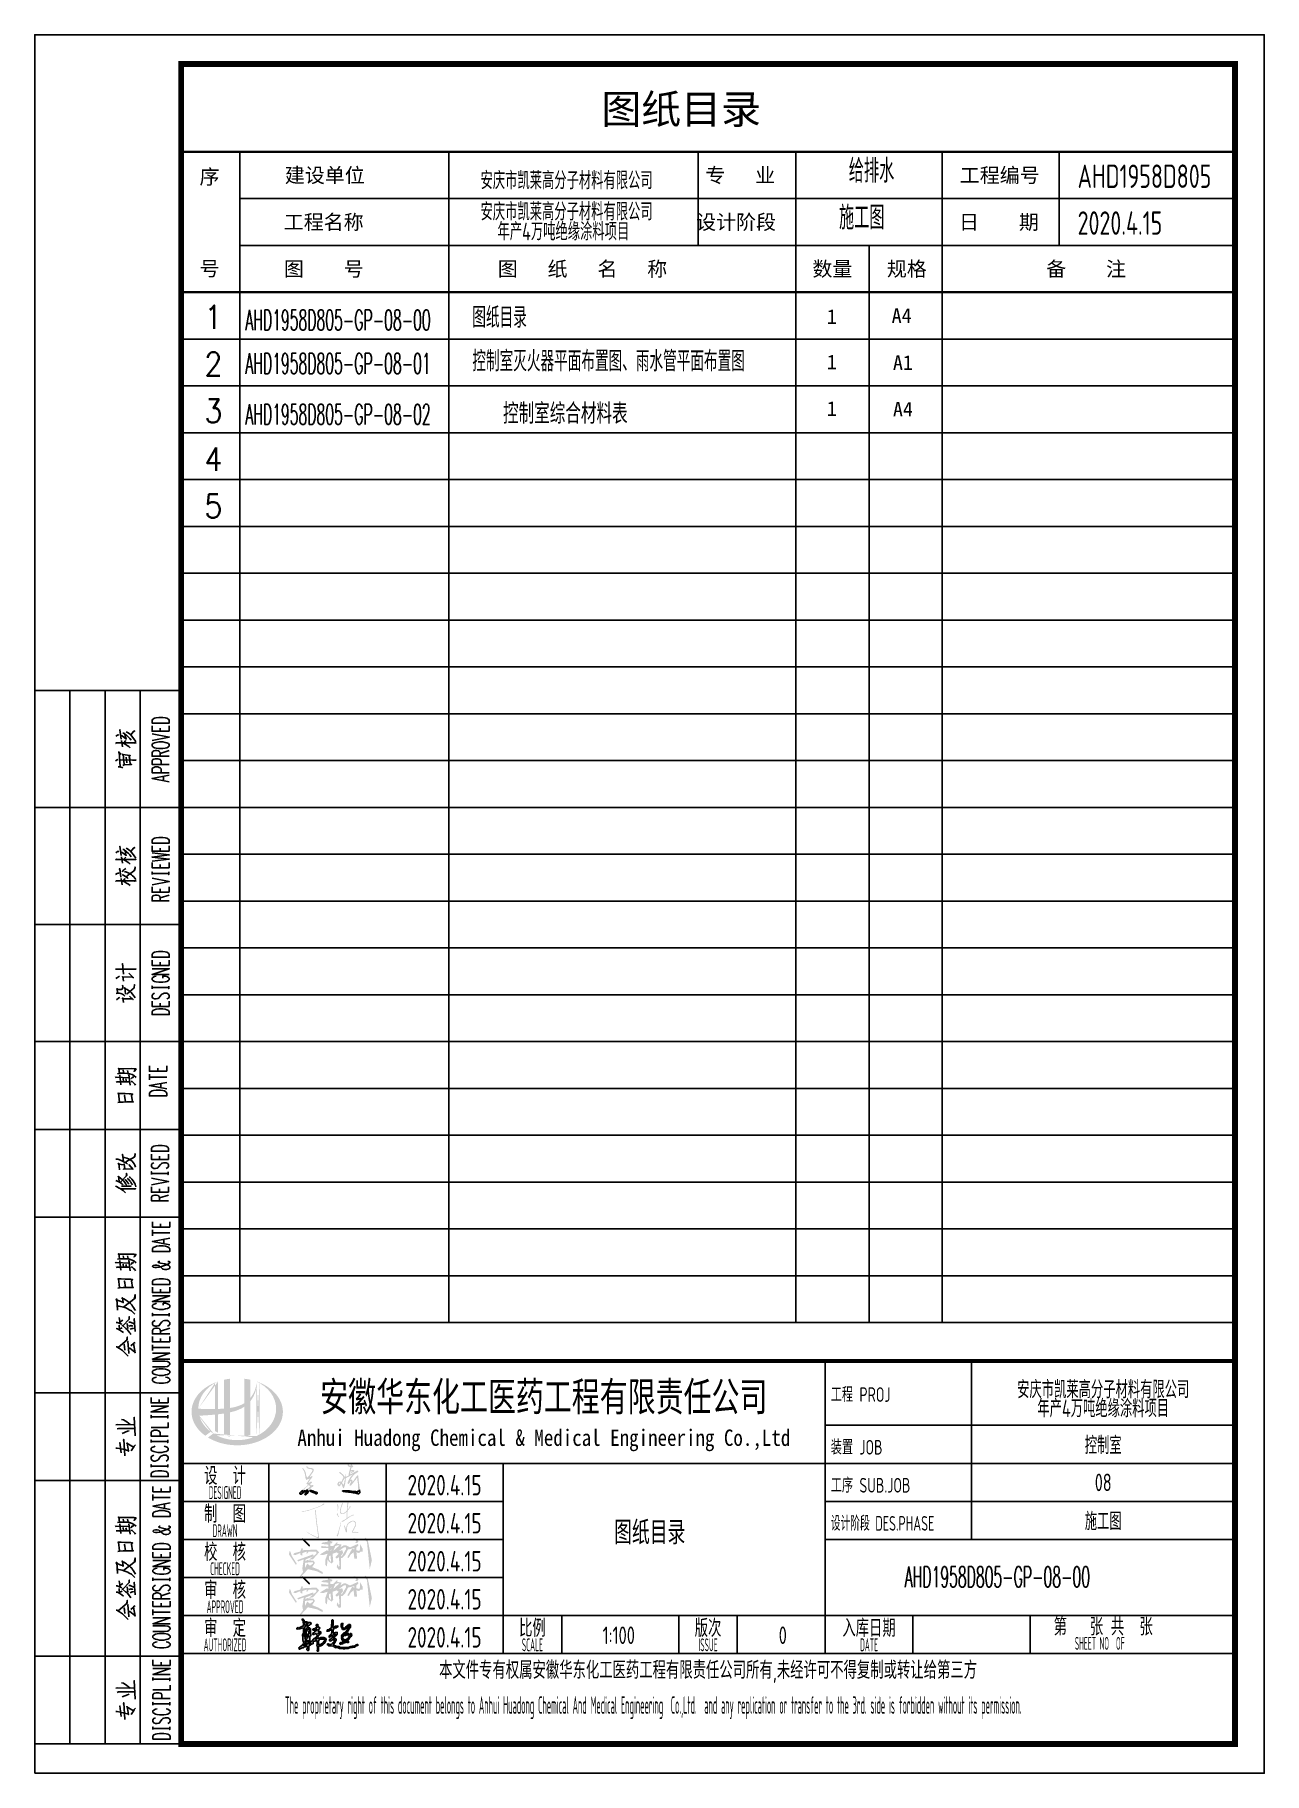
# Model space of a CAD drawing. Extents: x 5205853 to 5320510, y -422737 to -363337.
# Drawn here: x 5205853 to 5226853, y -393037 to -363337 of the extents above; entities that cross this region are included whole.
import ezdxf
from ezdxf.enums import TextEntityAlignment as Align

# ---------------------------------------------------------------- set-up
doc = ezdxf.new("R2010")
doc.units = 0
doc.header["$LTSCALE"] = 1000
doc.header["$MEASUREMENT"] = 0
doc.layers.get('0').update_dxf_attribs({"linetype": 'CONTINUOUS'})
for name, color, linetype in [('AXIS', 3, 'CONTINUOUS'), ('DIM_SYMB', 3, 'CONTINUOUS'), ('TEXT', 7, 'CONTINUOUS'), ('图框', 255, 'CONTINUOUS')]:
    doc.layers.add(name, color=color, linetype=linetype)
doc.styles.add('-宋体', font='', dxfattribs={"width": 0.8})
doc.styles.add('DIM_FONT', font='SIMPLEX', dxfattribs={"width": 0.7, "bigfont": 'GBCBIG'})
doc.styles.add('sceie', font='sceie.shx', dxfattribs={"bigfont": 'sceic.shx'})
doc.styles.add('TSSD_Rein', font='Tssdeng.shx', dxfattribs={"width": 0.7, "bigfont": 'hztxt.shx'})
doc.styles.add('宋体', font='', dxfattribs={"width": 0.7})
doc.styles.get('-宋体').set_extended_font_data('SimSun')
doc.styles.get('宋体').set_extended_font_data('SimSun')

msp = doc.modelspace()

# ---------------------------------------------------------------- texts
at = {"color": 0}
for s, height, style, p in [('图纸目录', 500, '-宋体', (5215529.7, -364857.3)), ('建设单位', 250, '宋体', (5210124.9, -365862.3)), (' 专   业', 250, '宋体', (5217136.9, -365862.3)), ('工程编号', 250, '宋体', (5221652.9, -365862.3)), ('工程名称', 250, '宋体', (5210106.3, -366662.3)), ('设计阶段', 250, '宋体', (5217149.4, -366662.3)), ('日    期', 250, '宋体', (5221640.7, -366662.3)), ('图    号', 250, '宋体', (5210108.4, -367462.3)), ('图   纸   名   称', 250, '宋体', (5213760.8, -367462.3)), ('数量', 250, '宋体', (5219136.5, -367462.3)), ('规格', 250, '宋体', (5220407.2, -367462.3)), ('备    注', 250, '宋体', (5223130, -367462.3))]:
    msp.add_text(s, height=height, dxfattribs=dict(at, style=style)).set_placement(p)
at = {"color": 0, "style": '宋体'}
for s, p in [('序', (5208837.9, -365757.3)), ('号', (5208837.9, -367332.3))]:
    msp.add_text(s, height=250, dxfattribs=at).set_placement(p, align=Align.MIDDLE)
at = {"style": 'sceie'}
for s, height, width, p in [('AHD1958D805', 400, 0.8, (5223665.5, -365953.7)), ('2020.4.15', 400, 0.8, (5223665.5, -366753.7)), ('工程 PROJ', 250, 0.8, (5219449.8, -386693.3)), ('装置 JOB', 250, 0.8, (5219449.8, -387593.3)), ('工序 SUB.JOB', 250, 0.8, (5219449.8, -388243.3)), ('设计阶段 DES.PHASE', 250, 0.7, (5219449.8, -388893.3))]:
    msp.add_text(s, height=height, dxfattribs=dict(at, width=width)).set_placement(p)
for s, height, style, width, p in [('安徽华东化工医药工程有限责任公司', 500, '宋体', 0.7, (5214547.8, -386593.3)), ('Anhui Huadong Chemical & Medical Engineering Co.,Ltd', 280, '宋体', 0.85, (5214547.8, -387343.3)), ('设  计', 300, 'sceie', 0.8, (5209102.9, -387943.3)), ('DESIGNED', 220, 'sceie', 0.4, (5209102.9, -388243.3)), ('制  图', 300, 'sceie', 0.8, (5209102.9, -388593.3)), ('DRAWN', 220, 'sceie', 0.4, (5209102.9, -388893.3)), ('校  核', 300, 'sceie', 0.8, (5209102.9, -389243.3)), ('CHECKED', 220, 'sceie', 0.4, (5209102.9, -389543.3)), ('审  核', 300, 'sceie', 0.8, (5209102.9, -389893.3)), ('APPROVED', 220, 'sceie', 0.4, (5209102.9, -390193.3)), ('审  定', 300, 'sceie', 0.8, (5209102.9, -390543.3)), ('比例', 300, 'sceie', 0.8, (5214352.9, -390543.3)), ('版次', 300, 'sceie', 0.8, (5217352.9, -390543.3)), ('0', 300, 'sceie', 0.8, (5218629.5, -390680.2)), ('入库日期', 300, 'sceie', 0.8, (5220102.9, -390543.3)), ('AUTHORIZED', 220, 'sceie', 0.4, (5209102.9, -390843.3)), ('SCALE', 220, 'sceie', 0.4, (5214352.9, -390843.3)), ('ISSUE', 220, 'sceie', 0.4, (5217352.9, -390843.3)), ('DATE', 220, 'sceie', 0.4, (5220102.9, -390843.3)), ('SHEET NO  OF  ', 220, 'sceie', 0.4, (5224102.9, -390818.3)), ('本文件专有权属安徽华东化工医药工程有限责任公司所有,未经许可不得复制或转让给第三方', 300, 'sceie', 0.8, (5217352.9, -391293.3)), ('The proprietary right of this document belongs to Anhui Huadong Chemical And Medical Engineering  Co.,Ltd.  and any replication or transfer to the 3rd. side is forbidden without its permission. ', 300, 'sceie', 0.4, (5216449.8, -391916.9))]:
    msp.add_text(s, height=height, dxfattribs=dict(style=style, width=width)).set_placement(p, align=Align.MIDDLE)
at = {"color": 0, "style": 'sceie', "width": 0.8}
for s, p in [('1:100', (5215828.8, -390680.2)), ('第   张 共  张', (5224102.9, -390518.3))]:
    msp.add_text(s, height=300, dxfattribs=at).set_placement(p, align=Align.MIDDLE)
at = {"style": 'sceie', "width": 0.8}
for p in [(5212852.3, -388114.7), (5212852.3, -388764.7), (5212852.3, -389414.7), (5212852.3, -390064.7), (5212852.3, -390714.7)]:
    msp.add_attdef('2020.4.15', text='200320-02-040', height=350, dxfattribs=at).set_placement(p, align=Align.MIDDLE)
at = {"layer": 'AXIS', "style": 'TSSD_Rein', "width": 0.7}
for s, p in [('安庆市凯莱高分子材料有限公司', (5214936.5, -365809.7)), ('安庆市凯莱高分子材料有限公司', (5214936.5, -366343.1)), ('年产4万吨绝缘涂料项目', (5214881.3, -366682.8)), ('安庆市凯莱高分子材料有限公司', (5224102.9, -386465.7)), ('年产4万吨绝缘涂料项目', (5224102.9, -386788.7)), ('控制室', (5224102.9, -387418.3)), ('08', (5224102.9, -388068.3)), ('施工图', (5224102.9, -388718.3))]:
    msp.add_text(s, height=300, dxfattribs=at).set_placement(p, align=Align.MIDDLE)
at = {"layer": 'DIM_SYMB', "color": 7, "style": 'DIM_FONT'}
for s, height, width, p in [('给排水', 400, 0.9, (5219756.9, -365862.3)), ('施工图', 400, 0.9, (5219589.4, -366662.3)), ('AHD1958D805-GP-08-00', 350, 0.5, (5209450.3, -368385.1)), ('AHD1958D805-GP-08-01', 350, 0.5, (5209450.3, -369128.4)), ('AHD1958D805-GP-08-02', 350, 0.5, (5209450.3, -369995.9)), ('AHD1958D805-GP-08-00', 350, 0.5, (5220712.8, -389857.6))]:
    msp.add_text(s, height=height, dxfattribs=dict(at, width=width)).set_placement(p)
at = {"layer": 'DIM_SYMB', "color": 7, "style": 'DIM_FONT', "width": 0.9}
for s, p in [('1', (5208903.8, -368161.8)), ('2', (5208903.8, -368961.8)), ('3', (5208903.8, -369761.8)), ('4', (5208903.8, -370587.3)), ('5', (5208903.8, -371387.3))]:
    msp.add_text(s, height=400, dxfattribs=at).set_placement(p, align=Align.MIDDLE)
at = {"layer": 'TEXT', "color": 0, "style": 'sceie', "width": 0.7}
for s, p in [('图纸目录', (5213326.9, -368341.6)), ('控制室灭火器平面布置图、雨水管平面布置图', (5213326.9, -369088.6))]:
    msp.add_text(s, height=350, dxfattribs=at).set_placement(p)
at = {"layer": 'TEXT', "color": 7, "style": '宋体'}
for s, p in [('1', (5219382.1, -368277.8)), ('A4', (5220489.2, -368260.7)), ('1', (5219382.1, -369053.2)), ('A1', (5220511.3, -369062.8)), ('1', (5219382.1, -369848.9)), ('A4', (5220511.3, -369858.5))]:
    msp.add_text(s, height=250, dxfattribs=at).set_placement(p)
at = {"layer": 'TEXT', "color": 0, "style": 'sceie', "width": 0.8}
for s, height, p in [('控制室综合材料表', 350, (5214915.2, -369788.2)), ('图纸目录', 400, (5216356.3, -388905.7))]:
    msp.add_text(s, height=height, dxfattribs=at).set_placement(p, align=Align.MIDDLE)

# ---------------------------------------------------------------- blocks, each defined once
blk = doc.blocks.new('A$C04D97144')
for p, q in [((6, 0), (6, 180)), ((12, 0), (12, 180)), ((18, 0), (18, 180)), ((0, 160), (25, 160)), ((0, 140), (25, 140)), ((0, 120), (25, 120)), ((0, 105), (25, 105)), ((0, 90), (25, 90)), ((0, 60), (25, 60)), ((0, 45), (25, 45)), ((0, 15), (25, 15))]:
    blk.add_line(p, q)
blk.add_lwpolyline([(0, 180), (0, 0), (25, 0), (25, 180)], close=True)
for points in [[(22.97, 174.41), (20.03, 174.41), (20.03, 174.9), (20.17, 175.1), (20.47, 175.24), (20.72, 175.32), (21.18, 175.38), (21.87, 175.38), (22.28, 175.32), (22.58, 175.24), (22.83, 175.1), (22.97, 174.9), (22.97, 174.41), (22.97, 174.41)], [(13.86, 172.15), (14.14, 172.35), (14.27, 172.38), (14.34, 172.35)], [(14.77, 171.68), (14.55, 173.26), (14.52, 173.14), (14.6, 172.92)], [(14.74, 172.24), (14.91, 172.21), (15.58, 171.72), (15.62, 171.68), (15.41, 172.54)], [(15.05, 172.71), (15.19, 172.68), (15.62, 172.35), (15.65, 172.32), (15.93, 172.07), (16.21, 171.79), (16.46, 171.47)], [(15.62, 172.92), (15.82, 172.82), (16.28, 172.49), (16.56, 172.15), (16.86, 171.79), (17.09, 171.47), (17.27, 171.22)], [(16.39, 172.38), (16.86, 172.95), (17.09, 173.06), (16.81, 172.89)], [(22.97, 173), (20.03, 173), (20.03, 173.91)], [(20.03, 171.46), (22.97, 172.02), (20.03, 172.59)], [(21.43, 173), (21.43, 173.56)], [(22.97, 173), (22.97, 173.91)], [(13.81, 170.94), (13.95, 171.05), (13.92, 171.02), (17.27, 171.02), (17, 170.98), (16.72, 171.02)], [(14.56, 166.93), (14.41, 169.49), (14.31, 169.43), (14.77, 169.08)], [(14.8, 171.44), (14.97, 170.34)], [(14.99, 171.05), (15.44, 170.8), (15.79, 170.59), (16.04, 170.42), (16.29, 170.2)], [(15.19, 171.05), (15.54, 171.41)], [(20.03, 170.48), (20.17, 170.34), (20.47, 170.2), (20.72, 170.14), (21.18, 170.06), (21.87, 170.06), (22.28, 170.14), (22.58, 170.2), (22.83, 170.34), (22.97, 170.48), (22.97, 170.77), (22.83, 170.91), (22.58, 171.05), (22.28, 171.11), (21.87, 171.19), (21.18, 171.19), (20.72, 171.11), (20.47, 171.05), (20.17, 170.91), (20.03, 170.77), (20.03, 170.48), (20.03, 170.48)], [(22.97, 168.74), (20.03, 168.74), (20.03, 169.37), (20.17, 169.57), (20.33, 169.65), (20.58, 169.71), (20.88, 169.71), (21.18, 169.65), (21.27, 169.57), (21.43, 169.37), (21.43, 168.74)], [(21.43, 169.23), (22.97, 169.71)], [(13.78, 167.95), (14.06, 168.13), (14.27, 168.19)], [(14.27, 166.93), (14.52, 166.93), (14.71, 166.88), (14.91, 166.82), (15.05, 166.76)], [(14.66, 168.06), (14.71, 168.13), (17.28, 168.09), (17.03, 168.05), (16.72, 168.09)], [(16.18, 168.75), (16.32, 168.86), (14.97, 169.04), (15.08, 169.08), (15.27, 167.31)], [(15.02, 167.18), (15.27, 167.25), (16.53, 167.36), (16.29, 167.32), (16.18, 168.75), (16.15, 168.58), (16.21, 168.27)], [(15.73, 167.59), (15.62, 168.61)], [(22.97, 167.34), (20.03, 167.34), (20.03, 167.97), (20.17, 168.17), (20.33, 168.24), (20.58, 168.31), (21.02, 168.31), (21.27, 168.24), (21.43, 168.17), (21.57, 167.97), (21.57, 167.34)], [(22.97, 165.93), (20.03, 165.93), (20.03, 166.57), (20.17, 166.77), (20.33, 166.84), (20.58, 166.92), (21.02, 166.92), (21.27, 166.84), (21.43, 166.77), (21.57, 166.57), (21.57, 165.93)], [(22.97, 164.39), (20.03, 164.95), (22.97, 165.52)], [(21.98, 164.61), (21.98, 165.3)], [(22.97, 153.91), (20.03, 153.91), (20.03, 154.4), (20.17, 154.6), (20.47, 154.74), (20.72, 154.82), (21.18, 154.88), (21.87, 154.88), (22.28, 154.82), (22.58, 154.74), (22.83, 154.6), (22.97, 154.4), (22.97, 153.91), (22.97, 153.91)], [(13.86, 152.26), (14.14, 152.46), (14.27, 152.49), (14.34, 152.46)], [(14.77, 151.79), (14.55, 153.37), (14.52, 153.26), (14.6, 153.03)], [(14.74, 152.35), (14.91, 152.32), (15.58, 151.84), (15.62, 151.79), (15.41, 152.67)], [(14.8, 151.55), (14.97, 150.45)], [(15.05, 152.82), (15.19, 152.81), (15.62, 152.46), (15.65, 152.43), (15.93, 152.18), (16.21, 151.9), (16.46, 151.58)], [(15.19, 151.16), (15.54, 151.52)], [(15.62, 153.03), (15.82, 152.95), (16.28, 152.6), (16.56, 152.26), (16.86, 151.9), (17.09, 151.58), (17.27, 151.33)], [(16.39, 152.49), (16.86, 153.06), (17.09, 153.17), (16.81, 153)], [(22.97, 152.51), (20.03, 152.51), (20.03, 153.42)], [(20.03, 150.83), (22.97, 151.18), (20.03, 151.52), (22.97, 151.88), (20.03, 152.23)], [(21.43, 152.51), (21.43, 153.06)], [(22.97, 152.51), (22.97, 153.42)], [(13.81, 151.05), (13.95, 151.16), (13.92, 151.13), (17.27, 151.13), (17, 151.1), (16.72, 151.13)], [(13.81, 148.52), (14.06, 148.69), (14.23, 148.76), (14.41, 148.76)], [(14.71, 148.1), (14.52, 149.54), (14.49, 149.43), (14.55, 149.29)], [(14.91, 149.01), (15.22, 149.35), (15.36, 149.43), (15.54, 149.54)], [(14.99, 151.16), (15.44, 150.91), (15.79, 150.7), (16.04, 150.53), (16.29, 150.31)], [(15.33, 148.98), (15.57, 149.01), (15.96, 148.83), (16.28, 148.66), (16.53, 148.47), (16.72, 148.3), (16.92, 148.13), (17.09, 147.92), (17.27, 147.67)], [(15.73, 148.21), (15.79, 148.3), (17.09, 149.29), (17.12, 149.82), (17.03, 149.32), (16.92, 149.18)], [(22.97, 149.7), (20.03, 149.7), (20.03, 150.61)], [(20.03, 148.52), (20.03, 148.98), (20.03, 148.71), (22.89, 148.71), (22.89, 148.52), (22.89, 148.98)], [(21.43, 149.7), (21.43, 150.26)], [(22.97, 149.7), (22.97, 150.61)], [(13.81, 147.36), (13.98, 147.5), (13.92, 147.45), (17.27, 147.45), (17.06, 147.39), (16.78, 147.45)], [(14.74, 147.84), (14.94, 146.76)], [(14.91, 148.47), (15.13, 148.44), (15.54, 148.16), (15.82, 147.95), (15.93, 147.84)], [(14.94, 147.45), (15.33, 147.28), (15.68, 147.08), (15.99, 146.89), (16.28, 146.65)], [(15.08, 147.47), (15.44, 147.88)], [(20.03, 146.76), (22.97, 147.33), (20.03, 147.89)], [(22.97, 145.5), (20.03, 145.5), (20.03, 146.42)], [(21.43, 145.5), (21.43, 146.07)], [(22.97, 145.5), (22.97, 146.42)], [(22.97, 144.03), (20.03, 144.03), (20.03, 144.67), (20.17, 144.88), (20.33, 144.94), (20.58, 145.02), (20.88, 145.02), (21.18, 144.94), (21.27, 144.88), (21.43, 144.67), (21.43, 144.03)], [(21.43, 144.53), (22.97, 145.02)], [(22.97, 134.41), (20.03, 134.41), (20.03, 134.9), (20.17, 135.1), (20.47, 135.25), (20.72, 135.31), (21.18, 135.39), (21.87, 135.39), (22.28, 135.31), (22.58, 135.25), (22.83, 135.1), (22.97, 134.9), (22.97, 134.41), (22.97, 134.41)], [(22.97, 133), (20.03, 133), (20.03, 133.91)], [(22.97, 133), (22.97, 133.91)], [(13.78, 132.37), (13.98, 132.39), (17.28, 132.39), (17.06, 132.37), (16.78, 132.39)], [(13.86, 130.75), (14.14, 130.97), (14.28, 131.08), (14.45, 131.15)], [(15.13, 131.49), (14.99, 133.33), (14.97, 133.22), (15.02, 132.98)], [(15.13, 130.33), (15.02, 131.11), (14.97, 131.07), (16.72, 131), (16.84, 130.89), (16.04, 131.66)], [(22.97, 131.46), (20.03, 131.46), (22.97, 132.45), (20.03, 132.45)], [(20.72, 131.19), (20.47, 131.11), (20.17, 130.97), (20.03, 130.83), (20.03, 130.55), (20.17, 130.42), (20.47, 130.28), (20.72, 130.2), (21.18, 130.14), (21.87, 130.14), (22.28, 130.2), (22.58, 130.28), (22.83, 130.42), (22.97, 130.55), (22.97, 130.83), (22.83, 130.97), (22.58, 131.11), (22.28, 131.19), (21.87, 131.19), (21.87, 130.83)], [(21.43, 133), (21.43, 133.56)], [(13.92, 128.22), (14.17, 128.26), (14.45, 128.26), (14.71, 128.19), (14.97, 128.11), (15.13, 128), (15.27, 127.89), (15.41, 127.75)], [(14.14, 128.29), (14.09, 129.06), (14, 128.99), (14.23, 128.9), (14.42, 128.9), (14.6, 128.9), (14.8, 128.9), (14.88, 128.93), (14.97, 128.99), (14.99, 129.1), (15.02, 129.24), (15.02, 129.45), (14.99, 129.56), (14.94, 129.64)], [(15.16, 126.7), (15.05, 127.45), (14.94, 127.34), (15.16, 127.31), (16.67, 127.3), (16.78, 127.16), (16.18, 127.75)], [(15.51, 128.11), (15.36, 129.21), (15.27, 129.13), (15.51, 129.02), (15.79, 128.88), (16.01, 128.74), (16.21, 128.6), (16.46, 128.37), (16.7, 128.11), (16.89, 127.86), (17.03, 127.66), (17.12, 127.49)], [(15.76, 128.08), (15.76, 128.15), (17, 129.2), (17.03, 129.73), (16.95, 129.2), (16.84, 129.06)], [(20.03, 129.02), (20.03, 129.48), (20.03, 129.21), (22.89, 129.21), (22.89, 129.02), (22.89, 129.48)], [(20.47, 128.24), (20.17, 128.1), (20.03, 127.89), (20.03, 127.61), (20.17, 127.41), (20.47, 127.27), (20.72, 127.27), (21.02, 127.33), (21.18, 127.41), (21.27, 127.55), (21.57, 127.97), (21.73, 128.1), (21.87, 128.18), (22.12, 128.24), (22.58, 128.24), (22.83, 128.1), (22.97, 127.89), (22.97, 127.61), (22.83, 127.41), (22.58, 127.27)], [(13.98, 127.12), (14.38, 127.45), (14.55, 127.52)], [(22.97, 126.01), (20.03, 126.01), (20.03, 126.92)], [(22.97, 124.61), (20.03, 124.61), (20.03, 125.1), (20.17, 125.3), (20.47, 125.44), (20.72, 125.52), (21.18, 125.58), (21.87, 125.58), (22.28, 125.52), (22.58, 125.44), (22.83, 125.3), (22.97, 125.1), (22.97, 124.61), (22.97, 124.61)], [(21.43, 126.01), (21.43, 126.56)], [(22.97, 126.01), (22.97, 126.92)], [(13.75, 113.87), (13.92, 113.91), (16.13, 113.83)], [(13.92, 113.06), (14.09, 113.13), (16.21, 113.13)], [(14.14, 114.51), (14.45, 114.6), (15.08, 114.6), (15.76, 114.57), (16.18, 114.51), (16.64, 114.37), (16.92, 114.2), (17.34, 113.88)], [(14.49, 114.6), (14.34, 115.45), (14.27, 115.36), (15.13, 115.36), (15.19, 115.36), (16.46, 115.39), (16.95, 115.36), (17.23, 115.33), (17.31, 115.31), (16.95, 114.89), (17.2, 115.28)], [(14.69, 112.61), (14.52, 114.29)], [(15.16, 113.16), (15.08, 113.66)], [(15.19, 114.62), (15.11, 115.11)], [(15.65, 113.17), (15.57, 113.63)], [(15.93, 114.57), (15.93, 114.62), (15.85, 115.07)], [(16.29, 112.53), (16.07, 114.29), (16.04, 114.2), (16.13, 114.09)], [(16.39, 113.63), (16.72, 113.94), (16.86, 113.94), (16.61, 113.83)], [(16.46, 113.17), (16.61, 113.16), (16.89, 112.92), (17.09, 112.72), (17.23, 112.53)], [(22.54, 114.92), (19.59, 114.92), (19.59, 115.83)], [(19.59, 113.44), (19.59, 114.43)], [(19.59, 113.94), (22.54, 113.94)], [(22.54, 111.9), (19.59, 112.47), (22.54, 113.03)], [(21, 114.92), (21, 115.48)], [(22.54, 114.92), (22.54, 115.83)], [(14.17, 109.58), (14.45, 109.64), (15.08, 109.67), (15.73, 109.69), (15.82, 109.69), (16.28, 109.69), (16.86, 109.69), (16.67, 109.69), (16.5, 110.8), (16.7, 111.02), (16.43, 111.08), (16.1, 111.08), (15.44, 111.12), (14.77, 111.13), (14.2, 111.13), (14.28, 111.16), (14.49, 109.67)], [(15.51, 109.69), (15.33, 110.8), (15.3, 110.69), (15.41, 110.42)], [(22.54, 110.72), (19.59, 110.72), (19.59, 111.21), (19.75, 111.41), (20.05, 111.56), (20.3, 111.63), (20.75, 111.7), (21.44, 111.7), (21.85, 111.63), (22.15, 111.56), (22.4, 111.41), (22.54, 111.21), (22.54, 110.72), (22.54, 110.72)], [(21.55, 112.12), (21.55, 112.81)], [(22.86, 101.27), (19.92, 101.27), (19.92, 101.75), (20.06, 101.97), (20.36, 102.11), (20.61, 102.18), (21.07, 102.24), (21.76, 102.24), (22.17, 102.18), (22.47, 102.11), (22.72, 101.97), (22.86, 101.75), (22.86, 101.27), (22.86, 101.27)], [(13.84, 99.93), (14.17, 99.88), (14.63, 99.71), (15.11, 99.49), (15.41, 99.32), (15.65, 99.21), (15.85, 99.08)], [(14.49, 98.06), (14.34, 99.21), (14.27, 99.08), (15.25, 98.94), (15.25, 99.08), (15.36, 98.23), (15.11, 98.19), (15.41, 98.23), (16.7, 98.2)], [(15.16, 99.49), (14.99, 100.76), (14.97, 100.62), (15.02, 100.39)], [(15.11, 100.2), (15.27, 100.2), (15.73, 100.07), (15.99, 99.96), (16.21, 99.85), (16.42, 99.71), (16.61, 99.54), (16.81, 99.35), (16.95, 99.11), (17.09, 98.89), (17.14, 98.72), (17.2, 98.55)], [(15.54, 99.35), (15.57, 99.43), (17.09, 100.31), (17.12, 100.84), (17.03, 100.34), (16.86, 100.2)], [(16.81, 98.12), (16.04, 99)], [(22.86, 99.87), (19.92, 99.87), (19.92, 100.78)], [(20.36, 99.3), (20.06, 99.16), (19.92, 98.96), (19.92, 98.67), (20.06, 98.47), (20.36, 98.33), (20.61, 98.33), (20.91, 98.39), (21.07, 98.47), (21.16, 98.61), (21.46, 99.02), (21.62, 99.16), (21.76, 99.24), (22.01, 99.3), (22.47, 99.3), (22.72, 99.16), (22.86, 98.96), (22.86, 98.67), (22.72, 98.47), (22.47, 98.33)], [(21.32, 99.87), (21.32, 100.43)], [(22.86, 99.87), (22.86, 100.78)], [(13.78, 95.27), (13.95, 95.23), (14.41, 94.98), (14.45, 94.98), (14.8, 94.75), (15.08, 94.56), (15.3, 94.35), (15.51, 94.18)], [(13.84, 96.29), (14.27, 96.08), (14.6, 95.91), (14.85, 95.72), (14.91, 95.69), (15.11, 95.55)], [(14.38, 96.02), (14.41, 96.14), (14.28, 96.99), (14.23, 96.93), (14.63, 96.65), (14.97, 96.4), (15.19, 96.16), (15.4, 95.91), (15.58, 95.66), (15.71, 95.49)], [(14.66, 95.91), (14.69, 96.02), (15.71, 97.13), (15.68, 97.5), (15.68, 97.13), (15.57, 96.99)], [(14.83, 95.3), (16.46, 95.3), (16.28, 95.27), (16.13, 95.3)], [(15.41, 96.4), (15.51, 96.36), (15.54, 96.33), (15.76, 96.05), (15.96, 95.83), (16.1, 95.63)], [(15.76, 96.62), (15.87, 96.57), (15.93, 96.54), (16.21, 96.22), (16.24, 96.16), (16.39, 96), (16.53, 95.77), (16.67, 95.55)], [(16.1, 96.88), (16.29, 96.79), (16.57, 96.47), (16.81, 96.19), (16.95, 95.91), (17.12, 95.63), (17.23, 95.38), (17.28, 95.17)], [(19.92, 97.28), (19.92, 97.75), (19.92, 97.48), (22.78, 97.48), (22.78, 97.28), (22.78, 97.75)], [(19.92, 95.53), (22.86, 96.08), (19.92, 96.65)], [(22.86, 94.26), (19.92, 94.26), (19.92, 95.17)], [(22.86, 94.26), (22.86, 95.17)], [(14.74, 94.86), (17.23, 94.86), (17, 94.81), (16.57, 94.86)], [(22.86, 92.8), (19.92, 92.8), (19.92, 93.43), (20.06, 93.63), (20.22, 93.71), (20.47, 93.77), (20.77, 93.77), (21.07, 93.71), (21.16, 93.63), (21.32, 93.43), (21.32, 92.8)], [(21.32, 94.26), (21.32, 94.83)], [(21.32, 93.29), (22.86, 93.77)], [(23.05, 88.31), (20.09, 88.31), (20.09, 89.22)], [(23.05, 88.31), (23.05, 89.22)], [(20.09, 86.83), (20.09, 87.82)], [(20.09, 87.33), (23.05, 87.33)], [(23.05, 85.29), (20.09, 85.86), (23.05, 86.42)], [(21.49, 88.31), (21.49, 88.87)], [(22.04, 85.51), (22.04, 86.2)], [(14.49, 82.9), (14.34, 83.77), (14.27, 83.67), (15.13, 83.67), (15.19, 83.67), (16.46, 83.7), (16.95, 83.67), (17.23, 83.64), (17.31, 83.62), (16.95, 83.2), (17.2, 83.59)], [(15.19, 82.93), (15.11, 83.42)], [(15.93, 82.89), (15.93, 82.93), (15.85, 83.39)], [(23.05, 84.11), (20.09, 84.11), (20.09, 84.6), (20.25, 84.8), (20.55, 84.94), (20.8, 85.02), (21.26, 85.09), (21.95, 85.09), (22.34, 85.02), (22.65, 84.94), (22.89, 84.8), (23.05, 84.6), (23.05, 84.11), (23.05, 84.11)], [(13.75, 82.18), (13.92, 82.23), (16.13, 82.15)], [(13.92, 81.38), (14.09, 81.44), (16.21, 81.44)], [(14.14, 82.82), (14.45, 82.9), (15.08, 82.9), (15.76, 82.89), (16.18, 82.82), (16.64, 82.68), (16.92, 82.51), (17.34, 82.19)], [(14.69, 80.92), (14.52, 82.6)], [(15.16, 81.46), (15.08, 81.97)], [(15.65, 81.49), (15.57, 81.94)], [(16.29, 80.84), (16.07, 82.6), (16.04, 82.51), (16.13, 82.4)], [(16.39, 81.94), (16.72, 82.26), (16.86, 82.26), (16.61, 82.15)], [(16.46, 81.49), (16.61, 81.46), (16.89, 81.24), (17.09, 81.03), (17.23, 80.84)], [(21.35, 82.43), (21.26, 82.43), (21.1, 82.35), (21.1, 82.29), (21.26, 82.21), (21.49, 82.15), (22.2, 82.01), (22.65, 81.87), (22.89, 81.72), (23.05, 81.58), (23.05, 81.3), (22.89, 81.17), (22.75, 81.1), (22.5, 81.03), (22.2, 81.03), (21.95, 81.1), (21.79, 81.17), (21.26, 81.66), (21.1, 81.72), (20.8, 81.8), (20.55, 81.8), (20.25, 81.72), (20.09, 81.58), (20.25, 81.44), (20.55, 81.38), (20.8, 81.38), (21.26, 81.44), (21.65, 81.58), (22.65, 81.94), (22.89, 82.08), (23.05, 82.21), (23.05, 82.35), (22.89, 82.43), (22.75, 82.43)], [(14.17, 77.89), (14.45, 77.95), (15.08, 77.98), (15.73, 78), (15.82, 78), (16.28, 78), (16.86, 78), (16.67, 78), (16.5, 79.12), (16.7, 79.34), (16.43, 79.4), (16.1, 79.4), (15.44, 79.43), (14.77, 79.45), (14.2, 79.45), (14.28, 79.48), (14.49, 77.98)], [(15.51, 78), (15.33, 79.12), (15.3, 79.01), (15.41, 78.74)], [(23.05, 78.5), (20.09, 78.5), (20.09, 78.99), (20.25, 79.21), (20.55, 79.35), (20.8, 79.41), (21.26, 79.49), (21.95, 79.49), (22.34, 79.41), (22.65, 79.35), (22.89, 79.21), (23.05, 78.99), (23.05, 78.5), (23.05, 78.5)], [(23.05, 77.11), (20.09, 77.11), (20.09, 78.02)], [(21.49, 77.11), (21.49, 77.67)], [(23.05, 77.11), (23.05, 78.02)], [(14.14, 74.09), (14, 76.02), (13.89, 75.88), (14.06, 75.82), (14.6, 75.63), (15.13, 75.42), (15.08, 75.38), (15.08, 75.42), (14.97, 76.24), (14.88, 76.16), (15.19, 76.02), (15.47, 75.88), (15.68, 75.77), (15.85, 75.63), (16.13, 75.42), (16.35, 75.24), (16.57, 75), (16.72, 74.8), (16.89, 74.54), (17.06, 74.26), (17.2, 74.04)], [(14.23, 74.8), (14.38, 74.8), (14.91, 74.69), (15.22, 74.61), (15.54, 74.5), (15.87, 74.36), (16.15, 74.18), (16.5, 73.98), (16.75, 73.79), (16.98, 73.55), (17.09, 73.44)], [(15.22, 74.69), (17.12, 76.16), (17.12, 76.76), (17.06, 76.23), (17.03, 76.16), (16.81, 75.94)], [(23.05, 75.57), (20.09, 75.57), (23.05, 76.56), (20.09, 76.56)], [(20.8, 75.28), (20.55, 75.22), (20.25, 75.08), (20.09, 74.94), (20.09, 74.65), (20.25, 74.51), (20.55, 74.37), (20.8, 74.31), (21.26, 74.23), (21.95, 74.23), (22.34, 74.31), (22.65, 74.37), (22.89, 74.51), (23.05, 74.65), (23.05, 74.94), (22.89, 75.08), (22.65, 75.22), (22.34, 75.28), (21.95, 75.28), (21.95, 74.94)], [(13.92, 72), (14.06, 72.03), (14.85, 71.69)], [(14.49, 70.73), (14.41, 71.54)], [(14.56, 71.83), (14.42, 72.85)], [(14.6, 72.14), (15.05, 72.39)], [(14.85, 71.48), (14.99, 71.47), (15.51, 71.01), (15.57, 70.98), (15.82, 70.74), (16.13, 70.35), (16.28, 70.16), (16.42, 69.96)], [(15.05, 71.43), (16.13, 72.56), (16.13, 73.02), (16.1, 72.56), (15.9, 72.33)], [(15.76, 71.86), (15.87, 70.95)], [(16.04, 71.37), (16.46, 71.48), (16.7, 71.43), (16.39, 71.43)], [(16.07, 72.08), (16.28, 72.08), (17.06, 71.75)], [(17.14, 70.46), (17, 72.63), (17, 72.49), (17.03, 72.17)], [(20.55, 72.35), (20.25, 72.2), (20.09, 72), (20.09, 71.72), (20.25, 71.51), (20.55, 71.37), (20.8, 71.37), (21.1, 71.43), (21.26, 71.51), (21.35, 71.65), (21.65, 72.06), (21.79, 72.2), (21.95, 72.28), (22.2, 72.35), (22.65, 72.35), (22.89, 72.2), (23.05, 72), (23.05, 71.72), (22.89, 71.51), (22.65, 71.37)], [(20.11, 73.11), (20.11, 73.59), (20.11, 73.32), (22.95, 73.32), (22.95, 73.11), (22.95, 73.59)], [(13.92, 70.95), (14.12, 70.92), (14.55, 70.7), (14.88, 70.49), (15.16, 70.27)], [(14.23, 67.74), (15.76, 69.05), (15.76, 69.08), (15.79, 69.5), (15.71, 69.05), (15.57, 68.87)], [(14.52, 70.92), (14.94, 71.12)], [(16.04, 66.69), (16.07, 66.82), (15.9, 68.76), (15.87, 68.65), (15.9, 68.54)], [(16.13, 67.63), (16.24, 67.6), (16.78, 67.18), (17.09, 66.93), (17.12, 66.83), (16.86, 68.4), (16.39, 67.99)], [(16.28, 70.84), (16.64, 70.98), (16.81, 70.98), (16.57, 70.95)], [(16.86, 68.4), (17, 68.51), (17.17, 68.59)], [(23.05, 70.04), (20.09, 70.04), (20.09, 70.66), (20.25, 70.88), (20.39, 70.95), (20.64, 71.03), (20.94, 71.03), (21.26, 70.95), (21.35, 70.88), (21.49, 70.66), (21.49, 70.04)], [(23.05, 68.7), (20.09, 68.7), (20.09, 69.61)], [(21.49, 70.52), (23.05, 71.03)], [(21.49, 68.7), (21.49, 69.27)], [(23.05, 68.7), (23.05, 69.61)], [(13.89, 67.85), (14.03, 67.84), (14.49, 67.57), (14.97, 67.24), (15.27, 66.96), (15.62, 66.61), (15.93, 66.27)], [(15.4, 67.27), (15.4, 67.29), (15.4, 67.35), (15.27, 68.26), (15.27, 68.13), (15.33, 67.99)], [(20.09, 67.24), (20.09, 68.21)], [(20.09, 67.73), (23.05, 67.73)], [(23.05, 65.76), (20.09, 65.76), (23.05, 66.75), (20.09, 66.75)], [(20.09, 64.44), (22.2, 64.44), (22.65, 64.51), (22.89, 64.65), (23.05, 64.85), (23.05, 64.99), (22.89, 65.21), (22.65, 65.35), (22.2, 65.42), (20.09, 65.42)], [(20.09, 63.39), (20.25, 63.25), (20.55, 63.11), (20.8, 63.05), (21.26, 62.97), (21.95, 62.97), (22.34, 63.05), (22.65, 63.11), (22.89, 63.25), (23.05, 63.39), (23.05, 63.67), (22.89, 63.81), (22.65, 63.94), (22.34, 64.02), (21.95, 64.08), (21.26, 64.08), (20.8, 64.02), (20.55, 63.94), (20.25, 63.81), (20.09, 63.67), (20.09, 63.39), (20.09, 63.39)], [(20.8, 62.68), (20.55, 62.62), (20.25, 62.48), (20.09, 62.34), (20.09, 62.06), (20.25, 61.91), (20.55, 61.77), (20.8, 61.71), (21.26, 61.63), (21.95, 61.63), (22.34, 61.71), (22.65, 61.77), (22.89, 61.91), (23.05, 62.06), (23.05, 62.34), (22.89, 62.48), (22.65, 62.62), (22.34, 62.68)], [(22.81, 58.27), (19.86, 58.27), (19.86, 59.18)], [(22.81, 56.73), (19.86, 56.73), (22.81, 57.72), (19.86, 57.72)], [(21.26, 58.27), (21.26, 58.83)], [(22.81, 58.27), (22.81, 59.18)], [(13.86, 54.53), (14.09, 54.59), (17.03, 54.53)], [(14.06, 53.82), (14.31, 53.87), (17.06, 53.87)], [(14.8, 55.44), (15.16, 55.38), (15.71, 55.02), (16.28, 54.56)], [(14.91, 53.02), (15.85, 53.43), (16.15, 53.48)], [(17.12, 52.63), (16.98, 55.83), (16.95, 55.69), (17, 55.38)], [(19.86, 54.07), (22.81, 54.07), (22.81, 54.91)], [(22.81, 52.6), (19.86, 52.6), (19.86, 53.23), (20.01, 53.45), (20.16, 53.51), (20.41, 53.59), (20.86, 53.59), (21.11, 53.51), (21.26, 53.45), (21.41, 53.23), (21.41, 52.6)], [(19.87, 55.68), (19.87, 56.15), (19.87, 55.88), (22.72, 55.88), (22.72, 55.68), (22.72, 56.15)], [(13.84, 50.54), (14.06, 50.56), (15.11, 50.34), (16.04, 50.08), (15.99, 50.02), (15.79, 51.39), (15.71, 51.36), (16.84, 50.68)], [(14.74, 49.71), (14.55, 51.5), (14.55, 51.39), (14.6, 51.18)], [(15.36, 49.2), (15.19, 52.03), (15.16, 51.89), (15.19, 51.72)], [(16.46, 50.05), (16.7, 50.4), (16.84, 50.62), (16.98, 50.87), (17.09, 51.01), (17.23, 51.11)], [(20.56, 50.85), (20.31, 50.78), (20.01, 50.65), (19.86, 50.51), (19.86, 50.23), (20.01, 50.08), (20.31, 49.94), (20.56, 49.88), (21.02, 49.8), (21.71, 49.8), (22.1, 49.88), (22.42, 49.94), (22.65, 50.08), (22.81, 50.23), (22.81, 50.51), (22.65, 50.65), (22.42, 50.78), (22.1, 50.85)], [(19.87, 51.48), (19.87, 51.95), (19.87, 51.69), (22.72, 51.69), (22.72, 51.48), (22.72, 51.95)], [(20.31, 49.31), (20.01, 49.17), (19.86, 48.97), (19.86, 48.69), (20.01, 48.47), (20.31, 48.34), (20.56, 48.34), (20.86, 48.4), (21.02, 48.47), (21.11, 48.61), (21.41, 49.03), (21.55, 49.17), (21.71, 49.24), (21.96, 49.31), (22.42, 49.31), (22.65, 49.17), (22.81, 48.97), (22.81, 48.69), (22.65, 48.47), (22.42, 48.34)], [(19.87, 47.29), (19.87, 47.74), (19.87, 47.48), (22.72, 47.48), (22.72, 47.29), (22.72, 47.74)], [(22.81, 45.67), (19.86, 45.67), (19.86, 46.16), (20.01, 46.38), (20.31, 46.52), (20.56, 46.58), (21.02, 46.66), (21.71, 46.66), (22.1, 46.58), (22.42, 46.52), (22.65, 46.38), (22.81, 46.16), (22.81, 45.67), (22.81, 45.67)], [(23.13, 43.08), (20.19, 43.08), (20.19, 43.99)], [(20.19, 41.62), (20.19, 42.59)], [(20.19, 42.1), (23.13, 42.1)], [(21.59, 43.08), (21.59, 43.64)], [(23.13, 43.08), (23.13, 43.99)], [(14.49, 37.91), (14.34, 38.76), (14.27, 38.68), (15.13, 38.68), (15.19, 38.68), (16.46, 38.71), (16.95, 38.68), (17.23, 38.65), (17.31, 38.62), (16.95, 38.19), (17.2, 38.59)], [(23.13, 40.08), (20.19, 40.63), (23.13, 41.19)], [(23.13, 38.88), (20.19, 38.88), (20.19, 39.37), (20.33, 39.58), (20.63, 39.72), (20.88, 39.79), (21.33, 39.86), (22.03, 39.86), (22.43, 39.79), (22.73, 39.72), (22.98, 39.58), (23.13, 39.37), (23.13, 38.88), (23.13, 38.88)], [(22.14, 40.28), (22.14, 40.97)], [(13.75, 37.17), (13.92, 37.23), (16.13, 37.14)], [(13.92, 36.39), (14.09, 36.43), (16.21, 36.43)], [(14.14, 37.83), (14.45, 37.91), (15.08, 37.91), (15.76, 37.88), (16.18, 37.83), (16.64, 37.69), (16.92, 37.52), (17.34, 37.2)], [(14.69, 35.93), (14.52, 37.6)], [(15.16, 36.46), (15.08, 36.98)], [(15.19, 37.94), (15.11, 38.43)], [(15.65, 36.5), (15.57, 36.95)], [(15.93, 37.88), (15.93, 37.94), (15.85, 38.4)], [(16.29, 35.84), (16.07, 37.6), (16.04, 37.52), (16.13, 37.41)], [(16.39, 36.95), (16.72, 37.27), (16.86, 37.27), (16.61, 37.14)], [(16.46, 36.5), (16.61, 36.46), (16.89, 36.24), (17.09, 36.04), (17.23, 35.84)], [(21.43, 37.2), (21.33, 37.2), (21.18, 37.12), (21.18, 37.06), (21.33, 36.98), (21.59, 36.92), (22.28, 36.78), (22.73, 36.64), (22.98, 36.5), (23.13, 36.35), (23.13, 36.09), (22.98, 35.95), (22.83, 35.87), (22.58, 35.8), (22.28, 35.8), (22.03, 35.87), (21.88, 35.95), (21.33, 36.43), (21.18, 36.5), (20.88, 36.57), (20.63, 36.57), (20.33, 36.5), (20.19, 36.35), (20.33, 36.21), (20.63, 36.15), (20.88, 36.15), (21.33, 36.21), (21.73, 36.35), (22.73, 36.72), (22.98, 36.86), (23.13, 36.98), (23.13, 37.12), (22.98, 37.2), (22.83, 37.2)], [(14.17, 32.9), (14.45, 32.95), (15.08, 32.98), (15.73, 33.01), (15.82, 33.01), (16.28, 33.01), (16.86, 33.01), (16.67, 33.01), (16.5, 34.11), (16.7, 34.34), (16.43, 34.39), (16.1, 34.39), (15.44, 34.42), (14.77, 34.45), (14.2, 34.45), (14.28, 34.49), (14.49, 32.98)], [(15.51, 33.01), (15.33, 34.11), (15.3, 34), (15.41, 33.75)], [(23.13, 33.28), (20.19, 33.28), (20.19, 33.78), (20.33, 33.98), (20.63, 34.12), (20.88, 34.19), (21.33, 34.27), (22.03, 34.27), (22.43, 34.19), (22.73, 34.12), (22.98, 33.98), (23.13, 33.78), (23.13, 33.28), (23.13, 33.28)], [(23.13, 31.88), (20.19, 31.88), (20.19, 32.79)], [(23.13, 31.88), (23.13, 32.79)], [(14.14, 29.1), (14, 31.03), (13.89, 30.89), (14.06, 30.82), (14.6, 30.62), (15.13, 30.43), (15.08, 30.37), (15.08, 30.43), (14.97, 31.25), (14.88, 31.17), (15.19, 31.03), (15.47, 30.89), (15.68, 30.76), (15.85, 30.62), (16.13, 30.43), (16.35, 30.23), (16.57, 30.01), (16.72, 29.8), (16.89, 29.55), (17.06, 29.27), (17.2, 29.03)], [(14.23, 29.8), (14.38, 29.8), (14.91, 29.69), (15.22, 29.6), (15.54, 29.49), (15.87, 29.35), (16.15, 29.18), (16.5, 28.99), (16.75, 28.78), (16.98, 28.56), (17.09, 28.45)], [(15.22, 29.69), (17.12, 31.17), (17.12, 31.77), (17.06, 31.22), (17.03, 31.17), (16.81, 30.93)], [(23.13, 30.34), (20.19, 30.34), (23.13, 31.33), (20.19, 31.33)], [(20.88, 30.06), (20.63, 29.99), (20.33, 29.85), (20.19, 29.71), (20.19, 29.43), (20.33, 29.29), (20.63, 29.14), (20.88, 29.08), (21.33, 29.02), (22.03, 29.02), (22.43, 29.08), (22.73, 29.14), (22.98, 29.29), (23.13, 29.43), (23.13, 29.71), (22.98, 29.85), (22.73, 29.99), (22.43, 30.06), (22.03, 30.06), (22.03, 29.71)], [(21.59, 31.88), (21.59, 32.44)], [(13.92, 26.99), (14.06, 27.02), (14.85, 26.69)], [(14.56, 26.83), (14.42, 27.86)], [(14.6, 27.15), (15.05, 27.4)], [(15.05, 26.43), (16.13, 27.57), (16.13, 28.01), (16.1, 27.57), (15.9, 27.34)], [(15.76, 26.85), (15.87, 25.95)], [(16.07, 27.09), (16.28, 27.09), (17.06, 26.74)], [(17.14, 25.47), (17, 27.62), (17, 27.48), (17.03, 27.16)], [(20.19, 27.89), (20.19, 28.36), (20.19, 28.09), (23.05, 28.09), (23.05, 27.89), (23.05, 28.36)], [(20.63, 27.12), (20.33, 26.98), (20.19, 26.77), (20.19, 26.49), (20.33, 26.28), (20.63, 26.14), (20.88, 26.14), (21.18, 26.21), (21.33, 26.28), (21.43, 26.43), (21.73, 26.83), (21.88, 26.98), (22.03, 27.05), (22.28, 27.12), (22.73, 27.12), (22.98, 26.98), (23.13, 26.77), (23.13, 26.49), (22.98, 26.28), (22.73, 26.14)], [(13.92, 25.95), (14.12, 25.92), (14.55, 25.69), (14.88, 25.5), (15.16, 25.26)], [(14.23, 22.75), (15.76, 24.05), (15.76, 24.09), (15.79, 24.51), (15.71, 24.05), (15.57, 23.88)], [(14.49, 25.72), (14.41, 26.55)], [(14.52, 25.92), (14.94, 26.13)], [(14.85, 26.49), (14.99, 26.46), (15.51, 26), (15.57, 25.99), (15.82, 25.75), (16.13, 25.36), (16.28, 25.15), (16.42, 24.97)], [(16.04, 21.7), (16.07, 21.81), (15.9, 23.77), (15.87, 23.66), (15.9, 23.54)], [(16.04, 26.38), (16.46, 26.49), (16.7, 26.43), (16.39, 26.43)], [(16.28, 25.84), (16.64, 25.99), (16.81, 25.99), (16.57, 25.95)], [(23.13, 24.81), (20.19, 24.81), (20.19, 25.44), (20.33, 25.66), (20.49, 25.72), (20.74, 25.8), (21.04, 25.8), (21.33, 25.72), (21.43, 25.66), (21.59, 25.44), (21.59, 24.81)], [(23.13, 23.49), (20.19, 23.49), (20.19, 24.38)], [(21.59, 25.3), (23.13, 25.8)], [(21.59, 23.49), (21.59, 24.04)], [(23.13, 23.49), (23.13, 24.38)], [(13.89, 22.86), (14.03, 22.83), (14.49, 22.58), (14.97, 22.23), (15.27, 21.95), (15.62, 21.62), (15.93, 21.27)], [(15.4, 22.26), (15.4, 22.29), (15.4, 22.36), (15.27, 23.25), (15.27, 23.14), (15.33, 23)], [(16.13, 22.64), (16.24, 22.61), (16.78, 22.18), (17.09, 21.93), (17.12, 21.84), (16.86, 23.39), (16.39, 23)], [(16.86, 23.39), (17, 23.52), (17.17, 23.6)], [(20.19, 22.01), (20.19, 22.99)], [(20.19, 22.5), (23.13, 22.5)], [(23.13, 20.54), (20.19, 20.54), (23.13, 21.52), (20.19, 21.52)], [(20.19, 19.22), (22.28, 19.22), (22.73, 19.28), (22.98, 19.42), (23.13, 19.62), (23.13, 19.77), (22.98, 19.99), (22.73, 20.13), (22.28, 20.19), (20.19, 20.19)], [(20.19, 18.16), (20.33, 18.02), (20.63, 17.88), (20.88, 17.82), (21.33, 17.74), (22.03, 17.74), (22.43, 17.82), (22.73, 17.88), (22.98, 18.02), (23.13, 18.16), (23.13, 18.45), (22.98, 18.59), (22.73, 18.73), (22.43, 18.79), (22.03, 18.85), (21.33, 18.85), (20.88, 18.79), (20.63, 18.73), (20.33, 18.59), (20.19, 18.45), (20.19, 18.16), (20.19, 18.16)], [(20.88, 17.46), (20.63, 17.39), (20.33, 17.25), (20.19, 17.11), (20.19, 16.83), (20.33, 16.69), (20.63, 16.54), (20.88, 16.48), (21.33, 16.42), (22.03, 16.42), (22.43, 16.48), (22.73, 16.54), (22.98, 16.69), (23.13, 16.83), (23.13, 17.11), (22.98, 17.25), (22.73, 17.39), (22.43, 17.46)], [(23.13, 13.43), (20.19, 13.43), (20.19, 14.35)], [(23.13, 11.89), (20.19, 11.89), (23.13, 12.87), (20.19, 12.87)], [(21.59, 13.43), (21.59, 14)], [(23.13, 13.43), (23.13, 14.35)], [(13.86, 9.54), (14.09, 9.59), (17.03, 9.54)], [(14.8, 10.43), (15.16, 10.39), (15.71, 10.01), (16.28, 9.55)], [(17.12, 7.64), (16.98, 10.84), (16.95, 10.7), (17, 10.39)], [(20.19, 10.84), (20.19, 11.31), (20.19, 11.05), (23.05, 11.05), (23.05, 10.84), (23.05, 11.31)], [(20.19, 9.24), (23.13, 9.24), (23.13, 10.07)], [(13.84, 5.53), (14.06, 5.56), (15.11, 5.34), (16.04, 5.08), (15.99, 5.03), (15.79, 6.38), (15.71, 6.37), (16.84, 5.67)], [(14.06, 8.82), (14.31, 8.88), (17.06, 8.88)], [(14.74, 4.72), (14.55, 6.51), (14.55, 6.38), (14.6, 6.19)], [(14.91, 8.03), (15.85, 8.42), (16.15, 8.49)], [(15.36, 4.2), (15.19, 7.04), (15.16, 6.9), (15.19, 6.73)], [(16.46, 5.06), (16.7, 5.39), (16.84, 5.63), (16.98, 5.88), (17.09, 6.02), (17.23, 6.1)], [(23.13, 7.76), (20.19, 7.76), (20.19, 8.39), (20.33, 8.61), (20.49, 8.67), (20.74, 8.75), (21.18, 8.75), (21.43, 8.67), (21.59, 8.61), (21.73, 8.39), (21.73, 7.76)], [(20.19, 6.65), (20.19, 7.12), (20.19, 6.85), (23.05, 6.85), (23.05, 6.65), (23.05, 7.12)], [(20.88, 6.02), (20.63, 5.94), (20.33, 5.8), (20.19, 5.66), (20.19, 5.39), (20.33, 5.25), (20.63, 5.11), (20.88, 5.03), (21.33, 4.97), (22.03, 4.97), (22.43, 5.03), (22.73, 5.11), (22.98, 5.25), (23.13, 5.39), (23.13, 5.66), (22.98, 5.8), (22.73, 5.94), (22.43, 6.02)], [(20.63, 4.48), (20.33, 4.34), (20.19, 4.12), (20.19, 3.85), (20.33, 3.63), (20.63, 3.49), (20.88, 3.49), (21.18, 3.57), (21.33, 3.63), (21.43, 3.77), (21.73, 4.2), (21.88, 4.34), (22.03, 4.4), (22.28, 4.48), (22.73, 4.48), (22.98, 4.34), (23.13, 4.12), (23.13, 3.85), (22.98, 3.63), (22.73, 3.49)], [(20.19, 2.45), (20.19, 2.91), (20.19, 2.64), (23.05, 2.64), (23.05, 2.45), (23.05, 2.91)], [(23.13, 0.84), (20.19, 0.84), (20.19, 1.32), (20.33, 1.54), (20.63, 1.67), (20.88, 1.75), (21.33, 1.81), (22.03, 1.81), (22.43, 1.75), (22.73, 1.67), (22.98, 1.54), (23.13, 1.32), (23.13, 0.84), (23.13, 0.84)]]:
    blk.add_lwpolyline(points)
blk = doc.blocks.new('A$C1BD43FEB')
blk.add_blockref('A$C04D97144', (0, 0))
blk = doc.blocks.new('GXED01100007000C')
blk.add_blockref('A$C1BD43FEB', (-25, 0))
blk = doc.blocks.new('韩超')
h = blk.add_hatch(color=256)
h.dxf.hatch_style = 1
h.paths.add_polyline_path([(0.787849, 0.514197), (0.777955, 0.527898), (0.77346, 0.562754), (0.78123, 0.586063), (0.805739, 0.61125), (0.805739, 0.625142), (0.819631, 0.625142), (0.818004, 0.635027), (0.823773, 0.643681), (0.833523, 0.64598), (0.860867, 0.674873), (0.870953, 0.696725), (0.875199, 0.736279), (0.836353, 0.74757), (0.816903, 0.753127), (0.777955, 0.764063), (0.777955, 0.777955), (0.791847, 0.777955), (0.791847, 0.819631), (0.801775, 0.820971), (0.80763, 0.824875), (0.812685, 0.833523), (0.832189, 0.847055), (0.839321, 0.866071), (0.833523, 0.889091), (0.791847, 0.889091), (0.776856, 0.916298), (0.7735, 0.934755), (0.777955, 0.965498), (0.770329, 0.984025), (0.756314, 0.993368), (0.736279, 0.993282), (0.716867, 0.977277), (0.713907, 0.950644), (0.729333, 0.930768), (0.740061, 0.911103), (0.737625, 0.891618), (0.722387, 0.875199), (0.694603, 0.875199), (0.683489, 0.864086), (0.677932, 0.858529), (0.666819, 0.847415), (0.638572, 0.845181), (0.624291, 0.842325), (0.597358, 0.833523), (0.597358, 0.791847), (0.643081, 0.794876), (0.666726, 0.800787), (0.708495, 0.819631), (0.708495, 0.833523), (0.736279, 0.833523), (0.736279, 0.791847), (0.718733, 0.774249), (0.705317, 0.767541), (0.680711, 0.764063), (0.680711, 0.750171), (0.666819, 0.750171), (0.658732, 0.72359), (0.639033, 0.708815), (0.61125, 0.708495), (0.596777, 0.690733), (0.592946, 0.675409), (0.597358, 0.652926), (0.623512, 0.642026), (0.64687, 0.646697), (0.666819, 0.666819), (0.722387, 0.666819), (0.738834, 0.631134), (0.742077, 0.608437), (0.736279, 0.569574), (0.708495, 0.569574), (0.682162, 0.535076), (0.663824, 0.519794), (0.625142, 0.500114), (0.625142, 0.47233), (0.61125, 0.47233), (0.589715, 0.441777), (0.574435, 0.428025), (0.54179, 0.409816), (0.527664, 0.400538), (0.510468, 0.403404), (0.500114, 0.416762), (0.500114, 0.569574), (0.524623, 0.594762), (0.532393, 0.618071), (0.527898, 0.652926), (0.514006, 0.652926), (0.514006, 0.847415), (0.500114, 0.847415), (0.500114, 0.875199), (0.486416, 0.877514), (0.478388, 0.883536), (0.47233, 0.896037), (0.438162, 0.892345), (0.420863, 0.888021), (0.388977, 0.875199), (0.388977, 0.847415), (0.375085, 0.847415), (0.379444, 0.836821), (0.376971, 0.826928), (0.368139, 0.819631), (0.356965, 0.793593), (0.353947, 0.778504), (0.354247, 0.750171), (0.337644, 0.741703), (0.330222, 0.726858), (0.333409, 0.708495), (0.347301, 0.708495), (0.347301, 0.666819), (0.332737, 0.655189), (0.327028, 0.643772), (0.326463, 0.625142), (0.32344, 0.619715), (0.327253, 0.612088), (0.333409, 0.61125), (0.333409, 0.583466), (0.305625, 0.583466), (0.302565, 0.667178), (0.306887, 0.710398), (0.326463, 0.791847), (0.3234, 0.8474), (0.32482, 0.875797), (0.333409, 0.930768), (0.375085, 0.930768), (0.375085, 0.94466), (0.430654, 0.94466), (0.482374, 0.970498), (0.50707, 0.987931), (0.548736, 1.028012), (0.542559, 1.028676), (0.538615, 1.036564), (0.54179, 1.041904), (0.514006, 1.041904), (0.514006, 1.055796), (0.462884, 1.052445), (0.433869, 1.058893), (0.388977, 1.08358), (0.305625, 1.08358), (0.305625, 1.139148), (0.281985, 1.161307), (0.266841, 1.170393), (0.236165, 1.180825), (0.238399, 1.152578), (0.241255, 1.138297), (0.250057, 1.111364), (0.263949, 1.111364), (0.263949, 1.041904), (0.277841, 1.041904), (0.277841, 0.930768), (0.250057, 0.930768), (0.200194, 0.90821), (0.175186, 0.897095), (0.125028, 0.875199), (0.097454, 0.881715), (0.078516, 0.877928), (0.055568, 0.861307), (0.050109, 0.847376), (0.0559, 0.8329), (0.06946, 0.826577), (0.152955, 0.845407), (0.194635, 0.855133), (0.277841, 0.875199), (0.277841, 0.708495), (0.266727, 0.675154), (0.261171, 0.658483), (0.250057, 0.625142), (0.255939, 0.530696), (0.258718, 0.483462), (0.263949, 0.388977), (0.286969, 0.38318), (0.305985, 0.390311), (0.319517, 0.409816), (0.344599, 0.428141), (0.359268, 0.435475), (0.388977, 0.444546), (0.388977, 0.458438), (0.40287, 0.458438), (0.40287, 0.416762), (0.388977, 0.416762), (0.340729, 0.364454), (0.31168, 0.341215), (0.250057, 0.305625), (0.250057, 0.291733), (0.236165, 0.291733), (0.231424, 0.268639), (0.217583, 0.254798), (0.194489, 0.250057), (0.194489, 0.236165), (0.180597, 0.236165), (0.148793, 0.216524), (0.134276, 0.200394), (0.118082, 0.166705), (0.127514, 0.14947), (0.152825, 0.145854), (0.166705, 0.159759), (0.185336, 0.17447), (0.198563, 0.17943), (0.222273, 0.180597), (0.222273, 0.194489), (0.277841, 0.194489), (0.311245, 0.220472), (0.333233, 0.229896), (0.375085, 0.236165), (0.375085, 0.250057), (0.40287, 0.250057), (0.420685, 0.221738), (0.422698, 0.197582), (0.409816, 0.166705), (0.396068, 0.142401), (0.398473, 0.118345), (0.416762, 0.097244), (0.43433, 0.097627), (0.444154, 0.100901), (0.458438, 0.111136), (0.458438, 0.263949), (0.47233, 0.263949), (0.524193, 0.298154), (0.552768, 0.312442), (0.61125, 0.333409), (0.61125, 0.40287), (0.621931, 0.39652), (0.637706, 0.404407), (0.639034, 0.416762), (0.680711, 0.416762), (0.680711, 0.430654), (0.736279, 0.430654), (0.736279, 0.416762), (0.750171, 0.416762), (0.750171, 0.305625), (0.735269, 0.297653), (0.731714, 0.276323), (0.743225, 0.263949), (0.754517, 0.192544), (0.755945, 0.155413), (0.750171, 0.083352), (0.791847, 0.083352), (0.791847, 0.263949), (0.833523, 0.263949), (0.837499, 0.253205), (0.852744, 0.249394), (0.861307, 0.257003), (0.883535, 0.265338), (0.894648, 0.269506), (0.916876, 0.277841), (0.916876, 0.291733), (0.94466, 0.291733), (0.969894, 0.324902), (0.982398, 0.341574), (1.007174, 0.375085), (1.032146, 0.402761), (1.041693, 0.421855), (1.04885, 0.458438), (1.055218, 0.477023), (1.053221, 0.491001), (1.041904, 0.50706), (0.972444, 0.54179), (0.910919, 0.546316), (0.877697, 0.541786), (0.819631, 0.520952), (0.805828, 0.5112)])
h.paths.add_polyline_path([(0.791847, 0.458438), (0.805739, 0.458438), (0.82241, 0.469551), (0.847415, 0.486222), (1.000228, 0.486222), (1.003038, 0.45197), (0.997988, 0.431769), (0.97939, 0.40287), (0.948039, 0.36501), (0.929334, 0.347744), (0.889091, 0.319517), (0.889091, 0.305625), (0.805739, 0.305625), (0.805739, 0.291733), (0.791847, 0.291733)], flags=16)
h.paths.add_polyline_path([(0.750171, 0.500114), (0.736279, 0.500114), (0.725165, 0.489), (0.719608, 0.483443), (0.708495, 0.47233), (0.694603, 0.47233), (0.694603, 0.486222), (0.688447, 0.48706), (0.684633, 0.494686), (0.687657, 0.500114), (0.701182, 0.516386), (0.715167, 0.52238), (0.736279, 0.520952), (0.736943, 0.514775), (0.744831, 0.510831), (0.750171, 0.514006)], flags=16)
h.paths.add_polyline_path([(0.791847, 0.666819), (0.793521, 0.674497), (0.785633, 0.682384), (0.777955, 0.680711), (0.777955, 0.694603), (0.791847, 0.694603), (0.792194, 0.70849), (0.806202, 0.718996), (0.819631, 0.715441), (0.833192, 0.709118), (0.838982, 0.694641), (0.833523, 0.680711), (0.805739, 0.680711), (0.805739, 0.666819)], flags=16)
h.paths.add_polyline_path([(0.527898, 0.361193), (0.527898, 0.333409), (0.517217, 0.339759), (0.501443, 0.331871), (0.500114, 0.319517), (0.458438, 0.319517), (0.458438, 0.347301), (0.466116, 0.345628), (0.474003, 0.353515), (0.47233, 0.361193)], flags=16)
h.paths.add_polyline_path([(0.47233, 0.40287), (0.47233, 0.388977), (0.430654, 0.388977), (0.42898, 0.396656), (0.436867, 0.404543), (0.444546, 0.40287), (0.444546, 0.430654), (0.458438, 0.430654), (0.452088, 0.419973), (0.459976, 0.404198)], flags=16)
h.paths.add_polyline_path([(0.47233, 0.604304), (0.464836, 0.588169), (0.458643, 0.580427), (0.444546, 0.569574), (0.444546, 0.555682), (0.430654, 0.555682), (0.432327, 0.548004), (0.42444, 0.540117), (0.416762, 0.54179), (0.416762, 0.527898), (0.40287, 0.527898), (0.39467, 0.507807), (0.386422, 0.49791), (0.368139, 0.486222), (0.333409, 0.486222), (0.327612, 0.509242), (0.334743, 0.528258), (0.354247, 0.54179), (0.384775, 0.569612), (0.400056, 0.583504), (0.430654, 0.61125), (0.446814, 0.616197), (0.458647, 0.614224)], flags=16)
h.paths.add_polyline_path([(0.458438, 0.666819), (0.426908, 0.659351), (0.410404, 0.649448), (0.388977, 0.625142), (0.361193, 0.625142), (0.354844, 0.635823), (0.362731, 0.651598), (0.375085, 0.652926), (0.375085, 0.722387), (0.390598, 0.753922), (0.396359, 0.771203), (0.40287, 0.805739), (0.416762, 0.805739), (0.416762, 0.833523), (0.430654, 0.833523), (0.434629, 0.844267), (0.449874, 0.848078), (0.458438, 0.840469), (0.459102, 0.834292), (0.466989, 0.830348), (0.47233, 0.833523), (0.47233, 0.764063), (0.458438, 0.764063)], flags=16)
h.paths.add_polyline_path([(0.40287, 0.347301), (0.40287, 0.305625), (0.388977, 0.305625), (0.360889, 0.27915), (0.342496, 0.268422), (0.305625, 0.257003), (0.294367, 0.254885), (0.286778, 0.256782), (0.277841, 0.263949), (0.277841, 0.277841), (0.291733, 0.277841), (0.319459, 0.305683), (0.333352, 0.319575), (0.361193, 0.347301)], flags=16)
h.paths.add_polyline_path([(0.430654, 1.000228), (0.416762, 1.000228), (0.39813, 0.985517), (0.384903, 0.980557), (0.361193, 0.97939), (0.347067, 0.970112), (0.329871, 0.972978), (0.319517, 0.986336), (0.319517, 1.055796), (0.347301, 1.055796), (0.376072, 1.035613), (0.395527, 1.029128), (0.430654, 1.028012)], flags=16)
h = blk.add_hatch(color=256)
h.dxf.hatch_style = 1
h.paths.add_polyline_path([(1.542018, 0.208381), (1.519791, 0.219494), (1.508677, 0.225051), (1.48645, 0.236165), (1.416989, 0.236165), (1.371255, 0.264232), (1.344642, 0.274582), (1.291961, 0.284787), (1.328443, 0.335457), (1.345237, 0.362046), (1.375313, 0.416762), (1.391241, 0.446575), (1.394603, 0.466747), (1.389205, 0.500114), (1.375313, 0.500114), (1.375313, 0.514006), (1.291961, 0.514006), (1.291961, 0.527898), (1.305853, 0.527898), (1.359796, 0.576664), (1.385101, 0.603375), (1.430881, 0.659873), (1.430881, 0.722387), (1.386427, 0.71683), (1.3642, 0.714052), (1.319745, 0.708495), (1.319745, 0.694603), (1.291961, 0.694603), (1.291961, 0.833523), (1.31926, 0.838693), (1.334923, 0.85044), (1.347529, 0.875199), (1.381781, 0.872389), (1.401982, 0.877439), (1.430881, 0.896037), (1.450883, 0.906123), (1.460131, 0.922307), (1.458666, 0.94466), (1.401114, 0.937345), (1.371819, 0.928557), (1.319745, 0.902983), (1.319745, 0.889091), (1.278069, 0.889091), (1.278069, 0.958552), (1.291961, 0.958552), (1.291961, 1.139148), (1.285806, 1.138304), (1.281086, 1.140664), (1.278069, 1.146094), (1.267308, 1.150023), (1.257931, 1.147679), (1.250285, 1.139148), (1.250285, 1.000228), (1.236393, 1.000228), (1.236393, 0.861307), (1.208609, 0.861307), (1.168183, 0.824416), (1.138053, 0.811024), (1.08358, 0.805739), (1.087939, 0.795145), (1.085465, 0.785252), (1.076634, 0.777955), (1.071121, 0.771113), (1.075065, 0.759282), (1.08358, 0.757117), (1.122533, 0.76519), (1.141984, 0.769358), (1.180825, 0.777955), (1.180825, 0.791847), (1.208609, 0.791847), (1.208609, 0.805739), (1.250285, 0.805739), (1.250285, 0.708495), (1.236393, 0.708495), (1.236393, 0.652926), (1.203973, 0.631977), (1.187234, 0.622213), (1.15304, 0.604304), (1.15304, 0.548736), (1.229739, 0.588318), (1.266619, 0.612432), (1.333637, 0.666819), (1.375313, 0.666819), (1.366995, 0.654381), (1.363975, 0.646831), (1.361421, 0.632088), (1.335054, 0.599814), (1.316435, 0.58585), (1.278069, 0.569574), (1.278069, 0.555682), (1.264177, 0.555682), (1.26415, 0.539965), (1.25211, 0.527924), (1.236393, 0.527898), (1.236393, 0.514006), (1.222501, 0.514006), (1.219217, 0.502022), (1.216226, 0.496039), (1.208609, 0.486222), (1.191149, 0.488205), (1.17971, 0.484393), (1.166932, 0.47233), (1.166932, 0.430654), (1.200708, 0.424307), (1.223469, 0.429997), (1.250285, 0.451492), (1.27048, 0.461183), (1.283894, 0.46286), (1.305853, 0.458438), (1.305853, 0.47233), (1.333637, 0.47233), (1.333637, 0.458438), (1.339793, 0.4576), (1.343606, 0.449973), (1.340583, 0.444546), (1.32937, 0.406076), (1.316213, 0.38634), (1.285015, 0.361193), (1.229447, 0.305625), (1.187056, 0.302553), (1.163204, 0.307323), (1.125256, 0.326463), (1.114566, 0.33576), (1.096818, 0.332211), (1.090526, 0.319517), (1.102438, 0.292491), (1.113943, 0.279343), (1.139148, 0.263949), (1.194983, 0.265062), (1.223561, 0.262204), (1.278069, 0.250057), (1.289183, 0.238943), (1.294739, 0.233386), (1.305853, 0.222273), (1.320568, 0.231877), (1.341519, 0.224893), (1.347529, 0.208381), (1.389205, 0.208381), (1.389205, 0.194489), (1.439628, 0.1998), (1.468259, 0.195028), (1.514234, 0.173651), (1.635959, 0.161998), (1.69773, 0.160594), (1.819859, 0.166705), (1.833779, 0.185933), (1.852296, 0.192877), (1.875427, 0.187543), (1.930995, 0.198656), (1.958779, 0.204213), (2.014348, 0.215327), (2.025534, 0.209917), (2.039748, 0.217024), (2.042132, 0.229219), (2.049428, 0.23805), (2.059322, 0.240524), (2.069916, 0.236165), (2.069916, 0.250057), (2.083808, 0.250057), (2.098401, 0.26772), (2.118188, 0.272666), (2.139376, 0.263949), (2.133917, 0.27788), (2.139708, 0.292356), (2.153268, 0.298679), (2.133073, 0.308371), (2.119659, 0.310047), (2.0977, 0.305625), (2.086586, 0.294512), (2.08103, 0.288955), (2.069916, 0.277841), (2.042132, 0.277841), (2.042132, 0.263949), (1.946785, 0.245868), (1.899372, 0.234712), (1.805967, 0.208381)])
h = blk.add_hatch(color=256)
h.dxf.hatch_style = 1
h.paths.add_polyline_path([(1.831635, 0.573795), (1.812227, 0.549535), (1.792075, 0.500114), (1.762292, 0.496094), (1.744726, 0.484384), (1.729561, 0.458438), (1.700075, 0.463546), (1.684975, 0.469586), (1.6601, 0.486222), (1.637668, 0.49978), (1.627728, 0.515685), (1.62537, 0.54179), (1.603143, 0.54179), (1.592029, 0.54179), (1.569802, 0.54179), (1.586675, 0.509854), (1.593737, 0.492906), (1.604532, 0.458438), (1.621804, 0.436498), (1.61886, 0.407063), (1.597586, 0.388977), (1.597586, 0.375085), (1.55591, 0.375085), (1.536306, 0.36578), (1.526798, 0.35437), (1.52118, 0.333409), (1.537185, 0.313997), (1.563818, 0.311038), (1.583694, 0.326463), (1.614401, 0.331156), (1.630976, 0.339443), (1.653154, 0.361193), (1.667046, 0.361193), (1.708723, 0.361193), (1.720352, 0.375758), (1.731769, 0.381467), (1.750399, 0.382031), (1.77782, 0.376762), (1.791938, 0.37535), (1.819859, 0.375085), (1.821199, 0.385013), (1.825102, 0.390868), (1.833751, 0.395924), (1.815429, 0.411271), (1.805589, 0.418299), (1.785129, 0.430654), (1.829593, 0.491137), (1.853312, 0.520437), (1.903211, 0.57652), (1.923495, 0.606919), (1.927312, 0.631729), (1.917103, 0.666819), (1.904326, 0.678881), (1.892887, 0.682694), (1.875427, 0.680711), (1.875427, 0.650148), (1.875427, 0.634867), (1.875427, 0.604304)])
h = blk.add_hatch(color=256)
h.dxf.hatch_style = 1
h.paths.add_polyline_path([(1.611478, 0.625142), (1.597547, 0.630601), (1.583071, 0.624811), (1.576748, 0.61125), (1.572819, 0.60049), (1.575163, 0.591112), (1.583694, 0.583466), (1.61855, 0.578971), (1.641859, 0.586741), (1.667046, 0.61125), (1.680938, 0.61125), (1.722615, 0.61125), (1.737208, 0.628913), (1.756995, 0.63386), (1.778183, 0.625142), (1.778183, 0.639034), (1.833751, 0.639034), (1.833751, 0.655705), (1.833751, 0.66404), (1.833751, 0.680711), (1.805967, 0.680711), (1.792075, 0.680711), (1.764291, 0.680711), (1.764291, 0.666819), (1.722615, 0.666819), (1.717058, 0.655705), (1.714279, 0.650148), (1.708723, 0.639034), (1.69483, 0.639034), (1.680938, 0.639034), (1.678868, 0.661339), (1.688455, 0.678116), (1.708723, 0.687657), (1.768692, 0.728785), (1.795922, 0.757527), (1.833751, 0.819631), (1.839429, 0.846829), (1.850907, 0.862133), (1.875427, 0.875199), (1.888443, 0.91196), (1.890032, 0.934206), (1.882373, 0.972444), (1.876196, 0.973108), (1.872252, 0.980995), (1.875427, 0.986336), (1.861535, 0.986336), (1.819859, 0.986336), (1.796859, 0.959188), (1.781933, 0.947248), (1.750399, 0.930768), (1.750399, 0.916876), (1.736507, 0.916876), (1.71031, 0.882162), (1.682751, 0.868382), (1.639262, 0.868253), (1.61591, 0.897042), (1.610049, 0.922442), (1.618424, 0.958552), (1.629264, 0.984285), (1.6309, 1.000642), (1.62537, 1.028012), (1.602888, 1.032424), (1.587563, 1.028593), (1.569802, 1.01412), (1.562035, 0.958817), (1.56513, 0.927869), (1.583694, 0.875199), (1.595758, 0.853473), (1.601336, 0.842318), (1.611478, 0.819631), (1.650742, 0.818134), (1.671448, 0.821092), (1.708723, 0.833523), (1.714279, 0.844637), (1.717058, 0.850194), (1.722615, 0.861307), (1.740978, 0.85812), (1.755823, 0.865542), (1.764291, 0.882145), (1.764955, 0.888322), (1.772842, 0.892266), (1.778183, 0.889091), (1.778183, 0.902983), (1.792075, 0.902983), (1.803189, 0.919654), (1.808745, 0.927989), (1.819859, 0.94466), (1.847643, 0.94466), (1.847643, 0.916876), (1.817381, 0.887163), (1.804962, 0.866982), (1.792075, 0.826577), (1.753545, 0.774398), (1.730689, 0.750113), (1.680938, 0.708495), (1.641359, 0.690689), (1.621854, 0.667284)])
for p, q in [((0.055568, 0.861307), (0.050109, 0.847376)), ((0.050109, 0.847376), (0.0559, 0.8329)), ((0.078516, 0.877928), (0.055568, 0.861307)), ((0.0559, 0.8329), (0.06946, 0.826577)), ((0.06946, 0.826577), (0.152955, 0.845407)), ((0.097454, 0.881715), (0.078516, 0.877928)), ((0.125028, 0.875199), (0.097454, 0.881715)), ((0.175186, 0.897095), (0.125028, 0.875199)), ((0.152955, 0.845407), (0.194635, 0.855133)), ((0.200194, 0.90821), (0.175186, 0.897095)), ((0.194635, 0.855133), (0.277841, 0.875199)), ((0.250057, 0.930768), (0.200194, 0.90821)), ((0.266841, 1.170393), (0.236165, 1.180825)), ((0.236165, 1.180825), (0.238399, 1.152578)), ((0.238399, 1.152578), (0.241255, 1.138297)), ((0.241255, 1.138297), (0.250057, 1.111364)), ((0.263949, 1.111364), (0.250057, 1.111364)), ((0.277841, 0.930768), (0.250057, 0.930768)), ((0.261171, 0.658483), (0.250057, 0.625142)), ((0.250057, 0.625142), (0.255939, 0.530696)), ((0.266727, 0.675154), (0.261171, 0.658483)), ((0.263949, 1.111364), (0.263949, 1.041904)), ((0.263949, 1.041904), (0.277841, 1.041904)), ((0.277841, 0.708495), (0.266727, 0.675154)), ((0.281985, 1.161307), (0.266841, 1.170393)), ((0.277841, 1.041904), (0.277841, 0.930768)), ((0.277841, 0.875199), (0.277841, 0.708495)), ((0.305625, 1.139148), (0.281985, 1.161307)), ((0.302565, 0.667178), (0.306887, 0.710398)), ((0.305625, 0.583466), (0.302565, 0.667178)), ((0.305625, 1.08358), (0.305625, 1.139148)), ((0.388977, 1.08358), (0.305625, 1.08358)), ((0.306887, 0.710398), (0.326463, 0.791847)), ((0.319517, 0.986336), (0.319517, 1.055796)), ((0.347301, 1.055796), (0.319517, 1.055796)), ((0.319517, 0.986336), (0.329871, 0.972978)), ((0.3234, 0.8474), (0.32482, 0.875797)), ((0.326463, 0.791847), (0.3234, 0.8474)), ((0.326463, 0.625142), (0.32344, 0.619715)), ((0.32344, 0.619715), (0.327253, 0.612088)), ((0.32482, 0.875797), (0.333409, 0.930768)), ((0.327028, 0.643772), (0.326463, 0.625142)), ((0.332737, 0.655189), (0.327028, 0.643772)), ((0.327253, 0.612088), (0.333409, 0.61125)), ((0.329871, 0.972978), (0.347067, 0.970112)), ((0.337644, 0.741703), (0.330222, 0.726858)), ((0.330222, 0.726858), (0.333409, 0.708495)), ((0.347301, 0.666819), (0.332737, 0.655189)), ((0.333409, 0.930768), (0.375085, 0.930768)), ((0.347301, 0.708495), (0.333409, 0.708495)), ((0.333409, 0.61125), (0.333409, 0.583466)), ((0.354247, 0.750171), (0.337644, 0.741703)), ((0.347067, 0.970112), (0.361193, 0.97939)), ((0.347301, 1.055796), (0.376072, 1.035613)), ((0.347301, 0.708495), (0.347301, 0.666819)), ((0.356965, 0.793593), (0.353947, 0.778504)), ((0.353947, 0.778504), (0.354247, 0.750171)), ((0.362731, 0.651598), (0.354844, 0.635823)), ((0.361193, 0.625142), (0.354844, 0.635823)), ((0.368139, 0.819631), (0.356965, 0.793593)), ((0.361193, 0.97939), (0.384903, 0.980557)), ((0.361193, 0.625142), (0.388977, 0.625142)), ((0.375085, 0.652926), (0.362731, 0.651598)), ((0.376971, 0.826928), (0.368139, 0.819631)), ((0.375085, 0.930768), (0.375085, 0.94466)), ((0.430654, 0.94466), (0.375085, 0.94466)), ((0.388977, 0.847415), (0.375085, 0.847415)), ((0.375085, 0.847415), (0.379444, 0.836821)), ((0.375085, 0.722387), (0.390598, 0.753922)), ((0.375085, 0.722387), (0.375085, 0.652926)), ((0.376072, 1.035613), (0.395527, 1.029128)), ((0.379444, 0.836821), (0.376971, 0.826928)), ((0.384903, 0.980557), (0.39813, 0.985517)), ((0.433869, 1.058893), (0.388977, 1.08358)), ((0.420863, 0.888021), (0.388977, 0.875199)), ((0.388977, 0.875199), (0.388977, 0.847415)), ((0.410404, 0.649448), (0.388977, 0.625142)), ((0.396359, 0.771203), (0.390598, 0.753922)), ((0.395527, 1.029128), (0.430654, 1.028012)), ((0.396359, 0.771203), (0.40287, 0.805739)), ((0.416762, 1.000228), (0.39813, 0.985517)), ((0.430654, 0.61125), (0.400056, 0.583504)), ((0.40287, 0.805739), (0.416762, 0.805739)), ((0.410404, 0.649448), (0.426908, 0.659351)), ((0.430654, 1.000228), (0.416762, 1.000228)), ((0.416762, 0.833523), (0.416762, 0.805739)), ((0.430654, 0.833523), (0.416762, 0.833523)), ((0.438162, 0.892345), (0.420863, 0.888021)), ((0.426908, 0.659351), (0.458438, 0.666819)), ((0.430654, 1.028012), (0.430654, 1.000228)), ((0.430654, 0.94466), (0.482374, 0.970498)), ((0.434629, 0.844267), (0.430654, 0.833523)), ((0.446814, 0.616197), (0.430654, 0.61125)), ((0.462884, 1.052445), (0.433869, 1.058893)), ((0.449874, 0.848078), (0.434629, 0.844267)), ((0.47233, 0.896037), (0.438162, 0.892345)), ((0.458647, 0.614224), (0.446814, 0.616197)), ((0.458438, 0.840469), (0.449874, 0.848078)), ((0.458438, 0.840469), (0.459102, 0.834292)), ((0.47233, 0.764063), (0.458438, 0.764063)), ((0.458438, 0.666819), (0.458438, 0.764063)), ((0.458647, 0.614224), (0.47233, 0.604304)), ((0.466989, 0.830348), (0.459102, 0.834292)), ((0.514006, 1.055796), (0.462884, 1.052445)), ((0.47233, 0.604304), (0.464836, 0.588169)), ((0.47233, 0.833523), (0.466989, 0.830348)), ((0.478388, 0.883536), (0.47233, 0.896037)), ((0.47233, 0.833523), (0.47233, 0.764063)), ((0.486416, 0.877514), (0.478388, 0.883536)), ((0.482374, 0.970498), (0.50707, 0.987931)), ((0.500114, 0.875199), (0.486416, 0.877514)), ((0.500114, 0.875199), (0.500114, 0.847415)), ((0.514006, 0.847415), (0.500114, 0.847415)), ((0.500114, 0.569574), (0.524623, 0.594762)), ((0.50707, 0.987931), (0.548736, 1.028012)), ((0.514006, 1.041904), (0.514006, 1.055796)), ((0.54179, 1.041904), (0.514006, 1.041904)), ((0.514006, 0.652926), (0.514006, 0.847415)), ((0.527898, 0.652926), (0.514006, 0.652926)), ((0.524623, 0.594762), (0.532393, 0.618071)), ((0.532393, 0.618071), (0.527898, 0.652926)), ((0.538615, 1.036564), (0.54179, 1.041904)), ((0.542559, 1.028676), (0.538615, 1.036564)), ((0.548736, 1.028012), (0.542559, 1.028676)), ((0.596777, 0.690733), (0.592946, 0.675409)), ((0.592946, 0.675409), (0.597358, 0.652926)), ((0.61125, 0.708495), (0.596777, 0.690733)), ((0.624291, 0.842325), (0.597358, 0.833523)), ((0.597358, 0.833523), (0.597358, 0.791847)), ((0.597358, 0.791847), (0.643081, 0.794876)), ((0.597358, 0.652926), (0.623512, 0.642026)), ((0.639033, 0.708815), (0.61125, 0.708495)), ((0.623512, 0.642026), (0.64687, 0.646697)), ((0.638572, 0.845181), (0.624291, 0.842325)), ((0.666819, 0.847415), (0.638572, 0.845181)), ((0.658732, 0.72359), (0.639033, 0.708815)), ((0.643081, 0.794876), (0.666726, 0.800787)), ((0.64687, 0.646697), (0.666819, 0.666819)), ((0.666819, 0.750171), (0.658732, 0.72359)), ((0.666726, 0.800787), (0.708495, 0.819631)), ((0.677932, 0.858529), (0.666819, 0.847415)), ((0.680711, 0.750171), (0.666819, 0.750171)), ((0.666819, 0.666819), (0.722387, 0.666819)), ((0.683489, 0.864086), (0.677932, 0.858529)), ((0.705317, 0.767541), (0.680711, 0.764063)), ((0.680711, 0.764063), (0.680711, 0.750171)), ((0.694603, 0.875199), (0.683489, 0.864086)), ((0.722387, 0.875199), (0.694603, 0.875199)), ((0.718733, 0.774249), (0.705317, 0.767541)), ((0.708495, 0.833523), (0.736279, 0.833523)), ((0.708495, 0.819631), (0.708495, 0.833523)), ((0.716867, 0.977277), (0.713907, 0.950644)), ((0.713907, 0.950644), (0.729333, 0.930768)), ((0.736279, 0.993282), (0.716867, 0.977277)), ((0.736279, 0.791847), (0.718733, 0.774249)), ((0.737625, 0.891618), (0.722387, 0.875199)), ((0.722387, 0.666819), (0.738834, 0.631134)), ((0.729333, 0.930768), (0.740061, 0.911103)), ((0.756314, 0.993368), (0.736279, 0.993282)), ((0.736279, 0.833523), (0.736279, 0.791847)), ((0.742077, 0.608437), (0.736279, 0.569574)), ((0.740061, 0.911103), (0.737625, 0.891618)), ((0.738834, 0.631134), (0.742077, 0.608437)), ((0.770329, 0.984025), (0.756314, 0.993368)), ((0.777955, 0.965498), (0.770329, 0.984025)), ((0.7735, 0.934755), (0.777955, 0.965498)), ((0.776856, 0.916298), (0.7735, 0.934755)), ((0.791847, 0.889091), (0.776856, 0.916298)), ((0.777955, 0.777955), (0.791847, 0.777955)), ((0.777955, 0.764063), (0.777955, 0.777955)), ((0.816903, 0.753127), (0.777955, 0.764063)), ((0.777955, 0.694603), (0.777955, 0.680711)), ((0.777955, 0.694603), (0.791847, 0.694603)), ((0.785633, 0.682384), (0.777955, 0.680711)), ((0.78123, 0.586063), (0.805739, 0.61125)), ((0.785633, 0.682384), (0.793521, 0.674497)), ((0.833523, 0.889091), (0.791847, 0.889091)), ((0.791847, 0.819631), (0.801775, 0.820971)), ((0.791847, 0.777955), (0.791847, 0.819631)), ((0.792194, 0.70849), (0.791847, 0.694603)), ((0.793521, 0.674497), (0.791847, 0.666819)), ((0.805739, 0.666819), (0.791847, 0.666819)), ((0.806202, 0.718996), (0.792194, 0.70849)), ((0.801775, 0.820971), (0.80763, 0.824875)), ((0.833523, 0.680711), (0.805739, 0.680711)), ((0.805739, 0.666819), (0.805739, 0.680711)), ((0.805739, 0.61125), (0.805739, 0.625142)), ((0.805739, 0.625142), (0.819631, 0.625142)), ((0.819631, 0.715441), (0.806202, 0.718996)), ((0.80763, 0.824875), (0.812685, 0.833523)), ((0.812685, 0.833523), (0.832189, 0.847055)), ((0.836353, 0.74757), (0.816903, 0.753127)), ((0.818004, 0.635027), (0.823773, 0.643681)), ((0.819631, 0.625142), (0.818004, 0.635027)), ((0.833192, 0.709118), (0.819631, 0.715441)), ((0.823773, 0.643681), (0.833523, 0.64598)), ((0.832189, 0.847055), (0.839321, 0.866071)), ((0.833192, 0.709118), (0.838982, 0.694641)), ((0.839321, 0.866071), (0.833523, 0.889091)), ((0.833523, 0.680711), (0.838982, 0.694641)), ((0.833523, 0.64598), (0.860867, 0.674873)), ((0.875199, 0.736279), (0.836353, 0.74757)), ((0.860867, 0.674873), (0.870953, 0.696725)), ((0.870953, 0.696725), (0.875199, 0.736279)), ((1.076634, 0.777955), (1.071121, 0.771113)), ((1.071121, 0.771113), (1.075065, 0.759282)), ((1.075065, 0.759282), (1.08358, 0.757117)), ((1.085465, 0.785252), (1.076634, 0.777955)), ((1.138053, 0.811024), (1.08358, 0.805739)), ((1.08358, 0.805739), (1.087939, 0.795145)), ((1.08358, 0.757117), (1.122533, 0.76519)), ((1.087939, 0.795145), (1.085465, 0.785252)), ((1.122533, 0.76519), (1.141984, 0.769358)), ((1.168183, 0.824416), (1.138053, 0.811024)), ((1.141984, 0.769358), (1.180825, 0.777955)), ((1.187234, 0.622213), (1.15304, 0.604304)), ((1.15304, 0.604304), (1.15304, 0.548736)), ((1.208609, 0.861307), (1.168183, 0.824416)), ((1.180825, 0.791847), (1.208609, 0.791847)), ((1.180825, 0.791847), (1.180825, 0.777955)), ((1.203973, 0.631977), (1.187234, 0.622213)), ((1.236393, 0.652926), (1.203973, 0.631977)), ((1.236393, 0.861307), (1.208609, 0.861307)), ((1.208609, 0.791847), (1.208609, 0.805739)), ((1.208609, 0.805739), (1.250285, 0.805739)), ((1.229739, 0.588318), (1.266619, 0.612432)), ((1.236393, 1.000228), (1.236393, 0.861307)), ((1.250285, 1.000228), (1.236393, 1.000228)), ((1.236393, 0.708495), (1.236393, 0.652926)), ((1.250285, 0.708495), (1.236393, 0.708495)), ((1.257931, 1.147679), (1.250285, 1.139148)), ((1.250285, 1.139148), (1.250285, 1.000228)), ((1.250285, 0.708495), (1.250285, 0.805739)), ((1.267308, 1.150023), (1.257931, 1.147679)), ((1.266619, 0.612432), (1.333637, 0.666819)), ((1.278069, 1.146094), (1.267308, 1.150023)), ((1.281086, 1.140664), (1.278069, 1.146094)), ((1.278069, 0.958552), (1.291961, 0.958552)), ((1.278069, 0.889091), (1.278069, 0.958552)), ((1.319745, 0.889091), (1.278069, 0.889091)), ((1.285806, 1.138304), (1.281086, 1.140664)), ((1.291961, 1.139148), (1.285806, 1.138304)), ((1.291961, 0.958552), (1.291961, 1.139148)), ((1.291961, 0.833523), (1.31926, 0.838693)), ((1.291961, 0.694603), (1.291961, 0.833523)), ((1.291961, 0.694603), (1.319745, 0.694603)), ((1.335054, 0.599814), (1.316435, 0.58585)), ((1.31926, 0.838693), (1.334923, 0.85044)), ((1.371819, 0.928557), (1.319745, 0.902983)), ((1.319745, 0.902983), (1.319745, 0.889091)), ((1.3642, 0.714052), (1.319745, 0.708495)), ((1.319745, 0.708495), (1.319745, 0.694603)), ((1.333637, 0.666819), (1.375313, 0.666819)), ((1.334923, 0.85044), (1.347529, 0.875199)), ((1.361421, 0.632088), (1.335054, 0.599814)), ((1.347529, 0.875199), (1.381781, 0.872389)), ((1.359796, 0.576664), (1.385101, 0.603375)), ((1.363975, 0.646831), (1.361421, 0.632088)), ((1.366995, 0.654381), (1.363975, 0.646831)), ((1.386427, 0.71683), (1.3642, 0.714052)), ((1.375313, 0.666819), (1.366995, 0.654381)), ((1.401114, 0.937345), (1.371819, 0.928557)), ((1.381781, 0.872389), (1.401982, 0.877439)), ((1.385101, 0.603375), (1.430881, 0.659873)), ((1.430881, 0.722387), (1.386427, 0.71683)), ((1.458666, 0.94466), (1.401114, 0.937345)), ((1.401982, 0.877439), (1.430881, 0.896037)), ((1.430881, 0.896037), (1.450883, 0.906123)), ((1.430881, 0.659873), (1.430881, 0.722387)), ((1.450883, 0.906123), (1.460131, 0.922307)), ((1.460131, 0.922307), (1.458666, 0.94466)), ((1.569802, 1.01412), (1.562035, 0.958817)), ((1.562035, 0.958817), (1.56513, 0.927869)), ((1.56513, 0.927869), (1.583694, 0.875199)), ((1.587563, 1.028593), (1.569802, 1.01412)), ((1.576748, 0.61125), (1.572819, 0.60049)), ((1.572819, 0.60049), (1.575163, 0.591112)), ((1.583071, 0.624811), (1.576748, 0.61125)), ((1.597547, 0.630601), (1.583071, 0.624811)), ((1.583694, 0.875199), (1.595758, 0.853473)), ((1.602888, 1.032424), (1.587563, 1.028593)), ((1.595758, 0.853473), (1.601336, 0.842318)), ((1.611478, 0.625142), (1.597547, 0.630601)), ((1.601336, 0.842318), (1.611478, 0.819631)), ((1.62537, 1.028012), (1.602888, 1.032424)), ((1.610049, 0.922442), (1.618424, 0.958552)), ((1.61591, 0.897042), (1.610049, 0.922442)), ((1.611478, 0.819631), (1.650742, 0.818134)), ((1.621854, 0.667284), (1.611478, 0.625142)), ((1.639262, 0.868253), (1.61591, 0.897042)), ((1.618424, 0.958552), (1.629264, 0.984285)), ((1.641359, 0.690689), (1.621854, 0.667284)), ((1.6309, 1.000642), (1.62537, 1.028012)), ((1.629264, 0.984285), (1.6309, 1.000642)), ((1.682751, 0.868382), (1.639262, 0.868253)), ((1.680938, 0.708495), (1.641359, 0.690689)), ((1.641859, 0.586741), (1.667046, 0.61125)), ((1.650742, 0.818134), (1.671448, 0.821092)), ((1.667046, 0.61125), (1.680938, 0.61125)), ((1.671448, 0.821092), (1.708723, 0.833523)), ((1.678868, 0.661339), (1.688455, 0.678116)), ((1.680938, 0.639034), (1.678868, 0.661339)), ((1.730689, 0.750113), (1.680938, 0.708495)), ((1.69483, 0.639034), (1.680938, 0.639034)), ((1.680938, 0.61125), (1.722615, 0.61125)), ((1.71031, 0.882162), (1.682751, 0.868382)), ((1.688455, 0.678116), (1.708723, 0.687657)), ((1.708723, 0.639034), (1.69483, 0.639034)), ((1.708723, 0.833523), (1.714279, 0.844637)), ((1.708723, 0.687657), (1.768692, 0.728785)), ((1.714279, 0.650148), (1.708723, 0.639034)), ((1.736507, 0.916876), (1.71031, 0.882162)), ((1.714279, 0.844637), (1.717058, 0.850194)), ((1.717058, 0.655705), (1.714279, 0.650148)), ((1.717058, 0.850194), (1.722615, 0.861307)), ((1.722615, 0.666819), (1.717058, 0.655705)), ((1.722615, 0.861307), (1.740978, 0.85812)), ((1.764291, 0.666819), (1.722615, 0.666819)), ((1.722615, 0.61125), (1.737208, 0.628913)), ((1.753545, 0.774398), (1.730689, 0.750113)), ((1.750399, 0.916876), (1.736507, 0.916876)), ((1.737208, 0.628913), (1.756995, 0.63386)), ((1.740978, 0.85812), (1.755823, 0.865542)), ((1.781933, 0.947248), (1.750399, 0.930768)), ((1.750399, 0.930768), (1.750399, 0.916876)), ((1.792075, 0.826577), (1.753545, 0.774398)), ((1.755823, 0.865542), (1.764291, 0.882145)), ((1.756995, 0.63386), (1.778183, 0.625142)), ((1.764291, 0.882145), (1.764955, 0.888322)), ((1.792075, 0.680711), (1.764291, 0.680711)), ((1.764291, 0.680711), (1.764291, 0.666819)), ((1.764955, 0.888322), (1.772842, 0.892266)), ((1.768692, 0.728785), (1.795922, 0.757527)), ((1.772842, 0.892266), (1.778183, 0.889091)), ((1.778183, 0.902983), (1.792075, 0.902983)), ((1.778183, 0.889091), (1.778183, 0.902983)), ((1.778183, 0.625142), (1.778183, 0.639034)), ((1.778183, 0.639034), (1.833751, 0.639034)), ((1.796859, 0.959188), (1.781933, 0.947248)), ((1.792075, 0.902983), (1.803189, 0.919654)), ((1.804962, 0.866982), (1.792075, 0.826577)), ((1.805967, 0.680711), (1.792075, 0.680711)), ((1.795922, 0.757527), (1.833751, 0.819631)), ((1.819859, 0.986336), (1.796859, 0.959188)), ((1.803189, 0.919654), (1.808745, 0.927989)), ((1.817381, 0.887163), (1.804962, 0.866982)), ((1.833751, 0.680711), (1.805967, 0.680711)), ((1.808745, 0.927989), (1.819859, 0.94466)), ((1.847643, 0.916876), (1.817381, 0.887163)), ((1.861535, 0.986336), (1.819859, 0.986336)), ((1.819859, 0.94466), (1.847643, 0.94466)), ((1.875427, 0.604304), (1.831635, 0.573795)), ((1.833751, 0.819631), (1.839429, 0.846829)), ((1.833751, 0.66404), (1.833751, 0.680711)), ((1.833751, 0.655705), (1.833751, 0.66404)), ((1.833751, 0.639034), (1.833751, 0.655705)), ((1.839429, 0.846829), (1.850907, 0.862133)), ((1.847643, 0.94466), (1.847643, 0.916876)), ((1.850907, 0.862133), (1.875427, 0.875199)), ((1.875427, 0.986336), (1.861535, 0.986336)), ((1.872252, 0.980995), (1.875427, 0.986336)), ((1.876196, 0.973108), (1.872252, 0.980995)), ((1.875427, 0.875199), (1.888443, 0.91196)), ((1.892887, 0.682694), (1.875427, 0.680711)), ((1.875427, 0.680711), (1.875427, 0.650148)), ((1.875427, 0.650148), (1.875427, 0.634867)), ((1.875427, 0.634867), (1.875427, 0.604304)), ((1.882373, 0.972444), (1.876196, 0.973108)), ((1.890032, 0.934206), (1.882373, 0.972444)), ((1.888443, 0.91196), (1.890032, 0.934206)), ((1.904326, 0.678881), (1.892887, 0.682694)), ((1.903211, 0.57652), (1.923495, 0.606919)), ((1.917103, 0.666819), (1.904326, 0.678881)), ((1.927312, 0.631729), (1.917103, 0.666819)), ((1.923495, 0.606919), (1.927312, 0.631729)), ((0.134276, 0.200394), (0.118082, 0.166705)), ((0.118082, 0.166705), (0.127514, 0.14947)), ((0.127514, 0.14947), (0.152825, 0.145854)), ((0.148793, 0.216524), (0.134276, 0.200394)), ((0.180597, 0.236165), (0.148793, 0.216524)), ((0.152825, 0.145854), (0.166705, 0.159759)), ((0.166705, 0.159759), (0.185336, 0.17447)), ((0.194489, 0.236165), (0.180597, 0.236165)), ((0.185336, 0.17447), (0.198563, 0.17943)), ((0.217583, 0.254798), (0.194489, 0.250057)), ((0.194489, 0.250057), (0.194489, 0.236165)), ((0.198563, 0.17943), (0.222273, 0.180597)), ((0.231424, 0.268639), (0.217583, 0.254798)), ((0.222273, 0.194489), (0.277841, 0.194489)), ((0.222273, 0.194489), (0.222273, 0.180597)), ((0.236165, 0.291733), (0.231424, 0.268639)), ((0.250057, 0.291733), (0.236165, 0.291733)), ((0.31168, 0.341215), (0.250057, 0.305625)), ((0.250057, 0.305625), (0.250057, 0.291733)), ((0.255939, 0.530696), (0.258718, 0.483462)), ((0.258718, 0.483462), (0.263949, 0.388977)), ((0.263949, 0.388977), (0.286969, 0.38318)), ((0.291733, 0.277841), (0.277841, 0.277841)), ((0.277841, 0.277841), (0.277841, 0.263949)), ((0.277841, 0.263949), (0.286778, 0.256782)), ((0.277841, 0.194489), (0.311245, 0.220472)), ((0.286778, 0.256782), (0.294367, 0.254885)), ((0.286969, 0.38318), (0.305985, 0.390311)), ((0.291733, 0.277841), (0.319459, 0.305683)), ((0.294367, 0.254885), (0.305625, 0.257003)), ((0.333409, 0.583466), (0.305625, 0.583466)), ((0.342496, 0.268422), (0.305625, 0.257003)), ((0.305985, 0.390311), (0.319517, 0.409816)), ((0.311245, 0.220472), (0.333233, 0.229896)), ((0.340729, 0.364454), (0.31168, 0.341215)), ((0.319459, 0.305683), (0.333352, 0.319575)), ((0.319517, 0.409816), (0.344599, 0.428141)), ((0.334743, 0.528258), (0.327612, 0.509242)), ((0.327612, 0.509242), (0.333409, 0.486222)), ((0.333233, 0.229896), (0.375085, 0.236165)), ((0.333352, 0.319575), (0.361193, 0.347301)), ((0.333409, 0.486222), (0.368139, 0.486222)), ((0.334743, 0.528258), (0.354247, 0.54179)), ((0.388977, 0.416762), (0.340729, 0.364454)), ((0.342496, 0.268422), (0.360889, 0.27915)), ((0.344599, 0.428141), (0.359268, 0.435475)), ((0.384775, 0.569612), (0.354247, 0.54179)), ((0.359268, 0.435475), (0.388977, 0.444546)), ((0.388977, 0.305625), (0.360889, 0.27915)), ((0.40287, 0.347301), (0.361193, 0.347301)), ((0.386422, 0.49791), (0.368139, 0.486222)), ((0.375085, 0.250057), (0.40287, 0.250057)), ((0.375085, 0.250057), (0.375085, 0.236165)), ((0.384775, 0.569612), (0.400056, 0.583504)), ((0.39467, 0.507807), (0.386422, 0.49791)), ((0.388977, 0.458438), (0.40287, 0.458438)), ((0.388977, 0.444546), (0.388977, 0.458438)), ((0.40287, 0.416762), (0.388977, 0.416762)), ((0.388977, 0.305625), (0.40287, 0.305625)), ((0.40287, 0.527898), (0.39467, 0.507807)), ((0.409816, 0.166705), (0.396068, 0.142401)), ((0.396068, 0.142401), (0.398473, 0.118345)), ((0.398473, 0.118345), (0.416762, 0.097244)), ((0.40287, 0.527898), (0.416762, 0.527898)), ((0.40287, 0.458438), (0.40287, 0.416762)), ((0.40287, 0.347301), (0.40287, 0.305625)), ((0.40287, 0.250057), (0.420685, 0.221738)), ((0.422698, 0.197582), (0.409816, 0.166705)), ((0.416762, 0.54179), (0.416762, 0.527898)), ((0.416762, 0.54179), (0.42444, 0.540117)), ((0.416762, 0.097244), (0.43433, 0.097627)), ((0.420685, 0.221738), (0.422698, 0.197582)), ((0.432327, 0.548004), (0.42444, 0.540117)), ((0.42898, 0.396656), (0.436867, 0.404543)), ((0.430654, 0.388977), (0.42898, 0.396656)), ((0.432327, 0.548004), (0.430654, 0.555682)), ((0.444546, 0.555682), (0.430654, 0.555682)), ((0.47233, 0.388977), (0.430654, 0.388977)), ((0.43433, 0.097627), (0.444154, 0.100901)), ((0.436867, 0.404543), (0.444546, 0.40287)), ((0.444154, 0.100901), (0.458438, 0.111136)), ((0.444546, 0.569574), (0.458643, 0.580427)), ((0.444546, 0.569574), (0.444546, 0.555682)), ((0.444546, 0.430654), (0.458438, 0.430654)), ((0.444546, 0.40287), (0.444546, 0.430654)), ((0.452088, 0.419973), (0.458438, 0.430654)), ((0.452088, 0.419973), (0.459976, 0.404198)), ((0.466116, 0.345628), (0.458438, 0.347301)), ((0.458438, 0.319517), (0.458438, 0.347301)), ((0.500114, 0.319517), (0.458438, 0.319517)), ((0.458438, 0.263949), (0.47233, 0.263949)), ((0.458438, 0.111136), (0.458438, 0.263949)), ((0.458643, 0.580427), (0.464836, 0.588169)), ((0.459976, 0.404198), (0.47233, 0.40287)), ((0.466116, 0.345628), (0.474003, 0.353515)), ((0.47233, 0.40287), (0.47233, 0.388977)), ((0.47233, 0.361193), (0.474003, 0.353515)), ((0.527898, 0.361193), (0.47233, 0.361193)), ((0.47233, 0.263949), (0.524193, 0.298154)), ((0.500114, 0.416762), (0.500114, 0.569574)), ((0.510468, 0.403404), (0.500114, 0.416762)), ((0.501443, 0.331871), (0.500114, 0.319517)), ((0.501443, 0.331871), (0.517217, 0.339759)), ((0.527664, 0.400538), (0.510468, 0.403404)), ((0.517217, 0.339759), (0.527898, 0.333409)), ((0.524193, 0.298154), (0.552768, 0.312442)), ((0.54179, 0.409816), (0.527664, 0.400538)), ((0.527898, 0.333409), (0.527898, 0.361193)), ((0.574435, 0.428025), (0.54179, 0.409816)), ((0.552768, 0.312442), (0.61125, 0.333409)), ((0.589715, 0.441777), (0.574435, 0.428025)), ((0.61125, 0.47233), (0.589715, 0.441777)), ((0.625142, 0.47233), (0.61125, 0.47233)), ((0.61125, 0.333409), (0.61125, 0.40287)), ((0.61125, 0.40287), (0.621931, 0.39652)), ((0.621931, 0.39652), (0.637706, 0.404407)), ((0.663824, 0.519794), (0.625142, 0.500114)), ((0.625142, 0.500114), (0.625142, 0.47233)), ((0.637706, 0.404407), (0.639034, 0.416762)), ((0.639034, 0.416762), (0.680711, 0.416762)), ((0.682162, 0.535076), (0.663824, 0.519794)), ((0.680711, 0.430654), (0.736279, 0.430654)), ((0.680711, 0.416762), (0.680711, 0.430654)), ((0.708495, 0.569574), (0.682162, 0.535076)), ((0.687657, 0.500114), (0.684633, 0.494686)), ((0.688447, 0.48706), (0.684633, 0.494686)), ((0.687657, 0.500114), (0.701182, 0.516386)), ((0.694603, 0.486222), (0.688447, 0.48706)), ((0.694603, 0.47233), (0.694603, 0.486222)), ((0.708495, 0.47233), (0.694603, 0.47233)), ((0.715167, 0.52238), (0.701182, 0.516386)), ((0.736279, 0.569574), (0.708495, 0.569574)), ((0.719608, 0.483443), (0.708495, 0.47233)), ((0.715167, 0.52238), (0.736279, 0.520952)), ((0.725165, 0.489), (0.719608, 0.483443)), ((0.725165, 0.489), (0.736279, 0.500114)), ((0.735269, 0.297653), (0.731714, 0.276323)), ((0.731714, 0.276323), (0.743225, 0.263949)), ((0.750171, 0.305625), (0.735269, 0.297653)), ((0.736279, 0.520952), (0.736943, 0.514775)), ((0.750171, 0.500114), (0.736279, 0.500114)), ((0.736279, 0.430654), (0.736279, 0.416762)), ((0.736279, 0.416762), (0.750171, 0.416762)), ((0.744831, 0.510831), (0.736943, 0.514775)), ((0.743225, 0.263949), (0.754517, 0.192544)), ((0.744831, 0.510831), (0.750171, 0.514006)), ((0.750171, 0.500114), (0.750171, 0.514006)), ((0.750171, 0.416762), (0.750171, 0.305625)), ((0.755945, 0.155413), (0.750171, 0.083352)), ((0.750171, 0.083352), (0.791847, 0.083352)), ((0.754517, 0.192544), (0.755945, 0.155413)), ((0.77346, 0.562754), (0.78123, 0.586063)), ((0.777955, 0.527898), (0.77346, 0.562754)), ((0.787849, 0.514197), (0.777955, 0.527898)), ((0.805828, 0.5112), (0.787849, 0.514197)), ((0.791847, 0.458438), (0.805739, 0.458438)), ((0.791847, 0.291733), (0.791847, 0.458438)), ((0.805739, 0.291733), (0.791847, 0.291733)), ((0.791847, 0.083352), (0.791847, 0.263949)), ((0.791847, 0.263949), (0.833523, 0.263949)), ((0.805739, 0.458438), (0.82241, 0.469551)), ((0.805739, 0.291733), (0.805739, 0.305625)), ((0.889091, 0.305625), (0.805739, 0.305625)), ((0.819631, 0.520952), (0.805828, 0.5112)), ((0.877697, 0.541786), (0.819631, 0.520952)), ((0.82241, 0.469551), (0.847415, 0.486222)), ((0.833523, 0.263949), (0.837499, 0.253205)), ((0.837499, 0.253205), (0.852744, 0.249394)), ((0.847415, 0.486222), (1.000228, 0.486222)), ((0.852744, 0.249394), (0.861307, 0.257003)), ((0.861307, 0.257003), (0.883535, 0.265338)), ((0.910919, 0.546316), (0.877697, 0.541786)), ((0.883535, 0.265338), (0.894648, 0.269506)), ((0.929334, 0.347744), (0.889091, 0.319517)), ((0.889091, 0.305625), (0.889091, 0.319517)), ((0.894648, 0.269506), (0.916876, 0.277841)), ((0.972444, 0.54179), (0.910919, 0.546316)), ((0.916876, 0.277841), (0.916876, 0.291733)), ((0.916876, 0.291733), (0.94466, 0.291733)), ((0.929334, 0.347744), (0.948039, 0.36501)), ((0.94466, 0.291733), (0.969894, 0.324902)), ((0.97939, 0.40287), (0.948039, 0.36501)), ((0.969894, 0.324902), (0.982398, 0.341574)), ((1.041904, 0.50706), (0.972444, 0.54179)), ((0.97939, 0.40287), (0.997988, 0.431769)), ((0.982398, 0.341574), (1.007174, 0.375085)), ((1.003038, 0.45197), (0.997988, 0.431769)), ((1.000228, 0.486222), (1.003038, 0.45197)), ((1.007174, 0.375085), (1.032146, 0.402761)), ((1.032146, 0.402761), (1.041693, 0.421855)), ((1.041693, 0.421855), (1.04885, 0.458438)), ((1.053221, 0.491001), (1.041904, 0.50706)), ((1.04885, 0.458438), (1.055218, 0.477023)), ((1.055218, 0.477023), (1.053221, 0.491001)), ((1.096818, 0.332211), (1.090526, 0.319517)), ((1.090526, 0.319517), (1.102438, 0.292491)), ((1.114566, 0.33576), (1.096818, 0.332211)), ((1.102438, 0.292491), (1.113943, 0.279343)), ((1.113943, 0.279343), (1.139148, 0.263949)), ((1.125256, 0.326463), (1.114566, 0.33576)), ((1.163204, 0.307323), (1.125256, 0.326463)), ((1.139148, 0.263949), (1.194983, 0.265062)), ((1.15304, 0.548736), (1.229739, 0.588318)), ((1.187056, 0.302553), (1.163204, 0.307323)), ((1.17971, 0.484393), (1.166932, 0.47233)), ((1.166932, 0.47233), (1.166932, 0.430654)), ((1.166932, 0.430654), (1.200708, 0.424307)), ((1.191149, 0.488205), (1.17971, 0.484393)), ((1.229447, 0.305625), (1.187056, 0.302553)), ((1.208609, 0.486222), (1.191149, 0.488205)), ((1.194983, 0.265062), (1.223561, 0.262204)), ((1.200708, 0.424307), (1.223469, 0.429997)), ((1.216226, 0.496039), (1.208609, 0.486222)), ((1.219217, 0.502022), (1.216226, 0.496039)), ((1.222501, 0.514006), (1.219217, 0.502022)), ((1.236393, 0.514006), (1.222501, 0.514006)), ((1.223469, 0.429997), (1.250285, 0.451492)), ((1.223561, 0.262204), (1.278069, 0.250057)), ((1.285015, 0.361193), (1.229447, 0.305625)), ((1.25211, 0.527924), (1.236393, 0.527898)), ((1.236393, 0.514006), (1.236393, 0.527898)), ((1.250285, 0.451492), (1.27048, 0.461183)), ((1.26415, 0.539965), (1.25211, 0.527924)), ((1.264177, 0.555682), (1.26415, 0.539965)), ((1.278069, 0.555682), (1.264177, 0.555682)), ((1.27048, 0.461183), (1.283894, 0.46286)), ((1.316435, 0.58585), (1.278069, 0.569574)), ((1.278069, 0.555682), (1.278069, 0.569574)), ((1.278069, 0.250057), (1.289183, 0.238943)), ((1.283894, 0.46286), (1.305853, 0.458438)), ((1.316213, 0.38634), (1.285015, 0.361193)), ((1.289183, 0.238943), (1.294739, 0.233386)), ((1.291961, 0.527898), (1.291961, 0.514006)), ((1.291961, 0.527898), (1.305853, 0.527898)), ((1.375313, 0.514006), (1.291961, 0.514006)), ((1.291961, 0.284787), (1.328443, 0.335457)), ((1.344642, 0.274582), (1.291961, 0.284787)), ((1.294739, 0.233386), (1.305853, 0.222273)), ((1.305853, 0.527898), (1.359796, 0.576664)), ((1.333637, 0.47233), (1.305853, 0.47233)), ((1.305853, 0.458438), (1.305853, 0.47233)), ((1.305853, 0.222273), (1.320568, 0.231877)), ((1.32937, 0.406076), (1.316213, 0.38634)), ((1.320568, 0.231877), (1.341519, 0.224893)), ((1.328443, 0.335457), (1.345237, 0.362046)), ((1.340583, 0.444546), (1.32937, 0.406076)), ((1.333637, 0.47233), (1.333637, 0.458438)), ((1.333637, 0.458438), (1.339793, 0.4576)), ((1.339793, 0.4576), (1.343606, 0.449973)), ((1.343606, 0.449973), (1.340583, 0.444546)), ((1.341519, 0.224893), (1.347529, 0.208381)), ((1.371255, 0.264232), (1.344642, 0.274582)), ((1.345237, 0.362046), (1.375313, 0.416762)), ((1.347529, 0.208381), (1.389205, 0.208381)), ((1.416989, 0.236165), (1.371255, 0.264232)), ((1.375313, 0.500114), (1.375313, 0.514006)), ((1.389205, 0.500114), (1.375313, 0.500114)), ((1.375313, 0.416762), (1.391241, 0.446575)), ((1.394603, 0.466747), (1.389205, 0.500114)), ((1.389205, 0.194489), (1.389205, 0.208381)), ((1.389205, 0.194489), (1.439628, 0.1998)), ((1.391241, 0.446575), (1.394603, 0.466747)), ((1.416989, 0.236165), (1.48645, 0.236165)), ((1.439628, 0.1998), (1.468259, 0.195028)), ((1.468259, 0.195028), (1.514234, 0.173651)), ((1.508677, 0.225051), (1.48645, 0.236165)), ((1.519791, 0.219494), (1.508677, 0.225051)), ((1.514234, 0.173651), (1.635959, 0.161998)), ((1.542018, 0.208381), (1.519791, 0.219494)), ((1.526798, 0.35437), (1.52118, 0.333409)), ((1.52118, 0.333409), (1.537185, 0.313997)), ((1.536306, 0.36578), (1.526798, 0.35437)), ((1.55591, 0.375085), (1.536306, 0.36578)), ((1.537185, 0.313997), (1.563818, 0.311038)), ((1.805967, 0.208381), (1.542018, 0.208381)), ((1.597586, 0.375085), (1.55591, 0.375085)), ((1.563818, 0.311038), (1.583694, 0.326463)), ((1.592029, 0.54179), (1.569802, 0.54179)), ((1.569802, 0.54179), (1.586675, 0.509854)), ((1.575163, 0.591112), (1.583694, 0.583466)), ((1.583694, 0.583466), (1.61855, 0.578971)), ((1.583694, 0.326463), (1.614401, 0.331156)), ((1.586675, 0.509854), (1.593737, 0.492906)), ((1.603143, 0.54179), (1.592029, 0.54179)), ((1.593737, 0.492906), (1.604532, 0.458438)), ((1.61886, 0.407063), (1.597586, 0.388977)), ((1.597586, 0.388977), (1.597586, 0.375085)), ((1.62537, 0.54179), (1.603143, 0.54179)), ((1.604532, 0.458438), (1.621804, 0.436498)), ((1.614401, 0.331156), (1.630976, 0.339443)), ((1.61855, 0.578971), (1.641859, 0.586741)), ((1.621804, 0.436498), (1.61886, 0.407063)), ((1.627728, 0.515685), (1.62537, 0.54179)), ((1.637668, 0.49978), (1.627728, 0.515685)), ((1.630976, 0.339443), (1.653154, 0.361193)), ((1.635959, 0.161998), (1.69773, 0.160594)), ((1.6601, 0.486222), (1.637668, 0.49978)), ((1.653154, 0.361193), (1.667046, 0.361193)), ((1.684975, 0.469586), (1.6601, 0.486222)), ((1.667046, 0.361193), (1.708723, 0.361193)), ((1.700075, 0.463546), (1.684975, 0.469586)), ((1.69773, 0.160594), (1.819859, 0.166705)), ((1.729561, 0.458438), (1.700075, 0.463546)), ((1.708723, 0.361193), (1.720352, 0.375758)), ((1.720352, 0.375758), (1.731769, 0.381467)), ((1.744726, 0.484384), (1.729561, 0.458438)), ((1.731769, 0.381467), (1.750399, 0.382031)), ((1.762292, 0.496094), (1.744726, 0.484384)), ((1.750399, 0.382031), (1.77782, 0.376762)), ((1.792075, 0.500114), (1.762292, 0.496094)), ((1.77782, 0.376762), (1.791938, 0.37535)), ((1.785129, 0.430654), (1.829593, 0.491137)), ((1.805589, 0.418299), (1.785129, 0.430654)), ((1.791938, 0.37535), (1.819859, 0.375085)), ((1.812227, 0.549535), (1.792075, 0.500114)), ((1.815429, 0.411271), (1.805589, 0.418299)), ((1.899372, 0.234712), (1.805967, 0.208381)), ((1.831635, 0.573795), (1.812227, 0.549535)), ((1.833751, 0.395924), (1.815429, 0.411271)), ((1.819859, 0.375085), (1.821199, 0.385013)), ((1.819859, 0.166705), (1.833779, 0.185933)), ((1.821199, 0.385013), (1.825102, 0.390868)), ((1.825102, 0.390868), (1.833751, 0.395924)), ((1.829593, 0.491137), (1.853312, 0.520437)), ((1.833779, 0.185933), (1.852296, 0.192877)), ((1.852296, 0.192877), (1.875427, 0.187543)), ((1.853312, 0.520437), (1.903211, 0.57652)), ((1.875427, 0.187543), (1.930995, 0.198656)), ((1.946785, 0.245868), (1.899372, 0.234712)), ((1.930995, 0.198656), (1.958779, 0.204213)), ((2.042132, 0.263949), (1.946785, 0.245868)), ((1.958779, 0.204213), (2.014348, 0.215327)), ((2.014348, 0.215327), (2.025534, 0.209917)), ((2.025534, 0.209917), (2.039748, 0.217024)), ((2.039748, 0.217024), (2.042132, 0.229219)), ((2.069916, 0.277841), (2.042132, 0.277841)), ((2.042132, 0.277841), (2.042132, 0.263949)), ((2.042132, 0.229219), (2.049428, 0.23805)), ((2.049428, 0.23805), (2.059322, 0.240524)), ((2.059322, 0.240524), (2.069916, 0.236165)), ((2.08103, 0.288955), (2.069916, 0.277841)), ((2.069916, 0.250057), (2.083808, 0.250057)), ((2.069916, 0.250057), (2.069916, 0.236165)), ((2.086586, 0.294512), (2.08103, 0.288955)), ((2.083808, 0.250057), (2.098401, 0.26772)), ((2.0977, 0.305625), (2.086586, 0.294512)), ((2.119659, 0.310047), (2.0977, 0.305625)), ((2.098401, 0.26772), (2.118188, 0.272666)), ((2.118188, 0.272666), (2.139376, 0.263949)), ((2.133073, 0.308371), (2.119659, 0.310047)), ((2.153268, 0.298679), (2.133073, 0.308371)), ((2.133917, 0.27788), (2.139708, 0.292356)), ((2.139376, 0.263949), (2.133917, 0.27788)), ((2.139708, 0.292356), (2.153268, 0.298679))]:
    blk.add_line(p, q)

# ---------------------------------------------------------------- hatches: boundary and pattern name
h = msp.add_hatch(color=256)
edge = h.paths.add_edge_path()
edge.add_spline(control_points=[(5209189.4, -386871.6), (5209195.5, -386870.2), (5209201.6, -386868.8), (5209250.7, -386856.9), (5209293.3, -386844), (5209368.3, -386812.8), (5209401.2, -386795.9), (5209432.1, -386775.3)], knot_values=[61.629012, 61.629012, 61.629012, 61.629012, 63.3304306, 63.3304306, 75.3536336, 75.3536336, 85.3986489, 85.3986489, 85.3986489, 85.3986489], degree=3, periodic=0)
edge.add_line((5209432.1, -386775.3), (5209432.1, -387285.5))
edge.add_spline(control_points=[(5209432.1, -387285.5), (5209449.3, -387282.8), (5209466.3, -387279.4), (5209501, -387271.4), (5209518.7, -387266.5), (5209536.1, -387261.1)], knot_values=[4.9084564, 4.9084564, 4.9084564, 4.9084564, 4.9928212, 4.9928212, 5.0830337, 5.0830337, 5.0830337, 5.0830337], degree=3, periodic=0)
edge.add_line((5209536.1, -387261.1), (5209536.1, -386679.6))
edge.add_spline(control_points=[(5209536.1, -386679.6), (5209544.7, -386668.7), (5209552.9, -386657.3), (5209579, -386617.7), (5209594.7, -386587.7), (5209624, -386515), (5209635.2, -386471.2), (5209639.8, -386425.9), (5209640, -386424.6), (5209640.1, -386423.3)], knot_values=[97.9917441, 97.9917441, 97.9917441, 97.9917441, 101.6421898, 101.6421898, 110.3379755, 110.3379755, 121.9343221, 121.9343221, 122.2706915, 122.2706915, 122.2706915, 122.2706915], degree=3, periodic=0)
edge.add_line((5209640.1, -386423.3), (5209640.1, -386352.9))
edge.add_spline(control_points=[(5209640.1, -386352.9), (5209640, -386360.5), (5209639.7, -386368.2), (5209639.1, -386375.9)], knot_values=[126.194075, 126.194075, 126.194075, 126.194075, 128.3967624, 128.3967624, 128.3967624, 128.3967624], degree=3, periodic=0)
edge.add_spline(control_points=[(5209639.1, -386375.9), (5209638.6, -386382.1), (5209638, -386388.3), (5209637.2, -386394.5)], knot_values=[124.4170495, 124.4170495, 124.4170495, 124.4170495, 126.194075, 126.194075, 126.194075, 126.194075], degree=3, periodic=0)
edge.add_spline(control_points=[(5209637.2, -386394.5), (5209636.1, -386403.6), (5209634.6, -386412.8), (5209632.8, -386421.9)], knot_values=[121.8052898, 121.8052898, 121.8052898, 121.8052898, 124.4170495, 124.4170495, 124.4170495, 124.4170495], degree=3, periodic=0)
edge.add_spline(control_points=[(5209632.8, -386421.9), (5209630.4, -386434), (5209627.5, -386446.1), (5209624, -386458.1)], knot_values=[118.3157402, 118.3157402, 118.3157402, 118.3157402, 121.8052898, 121.8052898, 121.8052898, 121.8052898], degree=3, periodic=0)
edge.add_spline(control_points=[(5209624, -386458.1), (5209620.5, -386470.3), (5209616.5, -386482.3), (5209611.9, -386494.2)], knot_values=[114.7959879, 114.7959879, 114.7959879, 114.7959879, 118.3157402, 118.3157402, 118.3157402, 118.3157402], degree=3, periodic=0)
edge.add_spline(control_points=[(5209611.9, -386494.2), (5209607.4, -386505.8), (5209602.5, -386517.4), (5209597, -386528.7)], knot_values=[111.3296409, 111.3296409, 111.3296409, 111.3296409, 114.7959879, 114.7959879, 114.7959879, 114.7959879], degree=3, periodic=0)
edge.add_spline(control_points=[(5209597, -386528.7), (5209591.5, -386540.3), (5209585.5, -386551.6), (5209579, -386562.7)], knot_values=[107.7952896, 107.7952896, 107.7952896, 107.7952896, 111.3296409, 111.3296409, 111.3296409, 111.3296409], degree=3, periodic=0)
edge.add_spline(control_points=[(5209579, -386562.7), (5209572.7, -386573.5), (5209566, -386584.1), (5209558.9, -386594.3)], knot_values=[104.3435789, 104.3435789, 104.3435789, 104.3435789, 107.7952896, 107.7952896, 107.7952896, 107.7952896], degree=3, periodic=0)
edge.add_spline(control_points=[(5209558.9, -386594.3), (5209551.7, -386604.7), (5209544.1, -386614.8), (5209536.1, -386624.5)], knot_values=[100.8506997, 100.8506997, 100.8506997, 100.8506997, 104.3435789, 104.3435789, 104.3435789, 104.3435789], degree=3, periodic=0)
edge.add_line((5209536.1, -386624.5), (5209536.1, -386315.2))
edge.add_spline(control_points=[(5209536.1, -386315.2), (5209502, -386307.6), (5209467.3, -386301.8), (5209432.1, -386297.7)], knot_values=[4.4239994, 4.4239994, 4.4239994, 4.4239994, 4.5587406, 4.5587406, 4.5587406, 4.5587406], degree=3, periodic=0)
edge.add_line((5209432.1, -386297.7), (5209432.1, -386715.8))
edge.add_spline(control_points=[(5209432.1, -386715.8), (5209360.1, -386760.3), (5209275.9, -386783.6), (5209189.4, -386796.6)], knot_values=[63.2462151, 63.2462151, 63.2462151, 63.2462151, 87.6891235, 87.6891235, 87.6891235, 87.6891235], degree=3, periodic=0)
edge.add_line((5209189.4, -386796.6), (5209189.4, -386297.7))
edge.add_spline(control_points=[(5209189.4, -386297.7), (5209154.3, -386301.8), (5209119.5, -386307.6), (5209085.4, -386315.2)], knot_values=[4.8660382, 4.8660382, 4.8660382, 4.8660382, 5.0007773, 5.0007773, 5.0007773, 5.0007773], degree=3, periodic=0)
edge.add_line((5209085.4, -386315.2), (5209085.4, -386808))
edge.add_spline(control_points=[(5209085.4, -386808), (5209083.7, -386808.2), (5209048.8, -386810.8), (5209014.2, -386812.5), (5208981.4, -386813.6)], knot_values=[43.6573559, 43.6573559, 43.6573559, 43.6573559, 44.1342527, 53.4970917, 53.4970917, 53.4970917, 53.4970917], degree=3, periodic=0)
edge.add_line((5208981.4, -386813.6), (5208981.4, -386344.4))
edge.add_spline(control_points=[(5208981.4, -386344.4), (5208964.4, -386350.3), (5208947.6, -386356.6), (5208931.2, -386363.3)], knot_values=[5.1415698, 5.1415698, 5.1415698, 5.1415698, 5.2129208, 5.2129208, 5.2129208, 5.2129208], degree=3, periodic=0)
edge.add_spline(control_points=[(5208931.2, -386363.3), (5208924.3, -386366.2), (5208917.5, -386369.1), (5208885.3, -386383.2), (5208860.7, -386395.5), (5208837.2, -386408.7)], knot_values=[5.2129208, 5.2129208, 5.2129208, 5.2129208, 5.2429596, 5.2429596, 5.3556227, 5.3556227, 5.3556227, 5.3556227], degree=3, periodic=0)
edge.add_spline(control_points=[(5208837.2, -386408.7), (5208822.4, -386417.1), (5208807.9, -386425.8), (5208793.9, -386434.9)], knot_values=[5.3556227, 5.3556227, 5.3556227, 5.3556227, 5.4269737, 5.4269737, 5.4269737, 5.4269737], degree=3, periodic=0)
edge.add_spline(control_points=[(5208793.9, -386434.9), (5208786.5, -386439.7), (5208779.2, -386444.6), (5208765.7, -386454.1), (5208759.5, -386458.6), (5208753.4, -386463.3)], knot_values=[5.4269737, 5.4269737, 5.4269737, 5.4269737, 5.4647645, 5.4647645, 5.4983247, 5.4983247, 5.4983247, 5.4983247], degree=3, periodic=0)
edge.add_spline(control_points=[(5208753.4, -386463.3), (5208727.3, -386482.8), (5208703.2, -386503.7), (5208681.3, -386525.7)], knot_values=[5.4983247, 5.4983247, 5.4983247, 5.4983247, 5.6410266, 5.6410266, 5.6410266, 5.6410266], degree=3, periodic=0)
edge.add_spline(control_points=[(5208681.3, -386525.7), (5208674.3, -386532.7), (5208667.6, -386539.8), (5208647.1, -386562.4), (5208634.2, -386578.2), (5208622.5, -386594.4)], knot_values=[5.6410266, 5.6410266, 5.6410266, 5.6410266, 5.6865694, 5.6865694, 5.7837285, 5.7837285, 5.7837285, 5.7837285], degree=3, periodic=0)
edge.add_spline(control_points=[(5208622.5, -386594.4), (5208607.3, -386615.2), (5208594, -386636.6), (5208580.9, -386661.5), (5208579.3, -386664.7), (5208577.7, -386667.9)], knot_values=[5.7837285, 5.7837285, 5.7837285, 5.7837285, 5.9083744, 5.9083744, 5.9264305, 5.9264305, 5.9264305, 5.9264305], degree=3, periodic=0)
edge.add_spline(control_points=[(5208577.7, -386667.9), (5208565.2, -386693), (5208555.2, -386718.6), (5208547.7, -386744.6)], knot_values=[5.9264305, 5.9264305, 5.9264305, 5.9264305, 6.0691324, 6.0691324, 6.0691324, 6.0691324], degree=3, periodic=0)
edge.add_spline(control_points=[(5208547.7, -386744.6), (5208544.5, -386755.7), (5208541.7, -386766.8), (5208536.3, -386793), (5208534.1, -386808), (5208532.6, -386823.1)], knot_values=[6.0691324, 6.0691324, 6.0691324, 6.0691324, 6.1301793, 6.1301793, 6.2118343, 6.2118343, 6.2118343, 6.2118343], degree=3, periodic=0)
edge.add_spline(control_points=[(5208532.6, -386823.1), (5208531.4, -386836.3), (5208530.8, -386849.5), (5208530.8, -386862.7)], knot_values=[6.2118343, 6.2118343, 6.2118343, 6.2118343, 6.2831853, 6.2831853, 6.2831853, 6.2831853], degree=3, periodic=0)
edge.add_spline(control_points=[(5208530.8, -386862.7), (5208530.8, -386872), (5208531.1, -386881.3), (5208531.7, -386890.7)], knot_values=[6.2831853, 6.2831853, 6.2831853, 6.2831853, 6.3336547, 6.3336547, 6.3336547, 6.3336547], degree=3, periodic=0)
edge.add_spline(control_points=[(5208531.7, -386890.7), (5208533, -386909.3), (5208535.5, -386927.9), (5208539.2, -386946.4)], knot_values=[6.3336547, 6.3336547, 6.3336547, 6.3336547, 6.4345936, 6.4345936, 6.4345936, 6.4345936], degree=3, periodic=0)
edge.add_spline(control_points=[(5208539.2, -386946.4), (5208539.5, -386947.6), (5208539.7, -386948.9), (5208543.7, -386967.4), (5208548.4, -386984.5), (5208554.3, -387001.6)], knot_values=[6.4345936, 6.4345936, 6.4345936, 6.4345936, 6.4412784, 6.4412784, 6.5355325, 6.5355325, 6.5355325, 6.5355325], degree=3, periodic=0)
edge.add_spline(control_points=[(5208554.3, -387001.6), (5208560.6, -387019.8), (5208568.1, -387037.8), (5208576.8, -387055.6)], knot_values=[6.5355325, 6.5355325, 6.5355325, 6.5355325, 6.6364714, 6.6364714, 6.6364714, 6.6364714], degree=3, periodic=0)
edge.add_spline(control_points=[(5208576.8, -387055.6), (5208579, -387060.1), (5208581.3, -387064.6), (5208590.7, -387082.2), (5208598.3, -387095.2), (5208606.7, -387108.1)], knot_values=[6.6364714, 6.6364714, 6.6364714, 6.6364714, 6.6618943, 6.6618943, 6.7374102, 6.7374102, 6.7374102, 6.7374102], degree=3, periodic=0)
edge.add_spline(control_points=[(5208606.7, -387108.1), (5208617.9, -387125.3), (5208630.3, -387142.1), (5208643.8, -387158.4)], knot_values=[6.7374102, 6.7374102, 6.7374102, 6.7374102, 6.8383491, 6.8383491, 6.8383491, 6.8383491], degree=3, periodic=0)
edge.add_spline(control_points=[(5208643.8, -387158.4), (5208649.7, -387165.6), (5208655.9, -387172.7), (5208670.4, -387188.6), (5208678.9, -387197.4), (5208687.8, -387206.1)], knot_values=[6.8383491, 6.8383491, 6.8383491, 6.8383491, 6.8825101, 6.8825101, 6.939288, 6.939288, 6.939288, 6.939288], degree=3, periodic=0)
edge.add_spline(control_points=[(5208687.8, -387206.1), (5208703.6, -387221.4), (5208720.5, -387236.3), (5208738.3, -387250.5)], knot_values=[6.939288, 6.939288, 6.939288, 6.939288, 7.0402268, 7.0402268, 7.0402268, 7.0402268], degree=3, periodic=0)
edge.add_spline(control_points=[(5208738.3, -387250.5), (5208747.3, -387257.6), (5208756.5, -387264.5), (5208765.9, -387271.3)], knot_values=[7.0402268, 7.0402268, 7.0402268, 7.0402268, 7.0906963, 7.0906963, 7.0906963, 7.0906963], degree=3, periodic=0)
edge.add_line((5208765.9, -387271.3), (5208857.1, -387202.9))
edge.add_ellipse((5209310.8, -386810.7), major_axis=(665, 0), ratio=0.8066765, start_angle=192.81901, end_angle=226.98533, ccw=False)
edge.add_spline(control_points=[(5208662.3, -386929.7), (5208686.4, -386928.2), (5208710.4, -386926.7), (5208799.1, -386921.2), (5208863.9, -386916.9), (5208929.4, -386910.6)], knot_values=[11.3982633, 11.3982633, 11.3982633, 11.3982633, 18.4072897, 18.4072897, 37.1809397, 37.1809397, 37.1809397, 37.1809397], degree=3, periodic=0)
edge.add_line((5208929.4, -386910.6), (5208929.4, -387189.7))
edge.add_spline(control_points=[(5208929.4, -387189.7), (5208933, -387191.9), (5208936.6, -387194.1), (5208953.5, -387204.3), (5208967.3, -387211.9), (5208981.4, -387219)], knot_values=[4.0499446, 4.0499446, 4.0499446, 4.0499446, 4.0720206, 4.0720206, 4.153257, 4.153257, 4.153257, 4.153257], degree=3, periodic=0)
edge.add_line((5208981.4, -387219), (5208981.4, -386905.1))
edge.add_spline(control_points=[(5208981.4, -386905.1), (5209013.6, -386901.5), (5209046, -386897.2), (5209080.9, -386891.9), (5209083.1, -386891.5), (5209085.4, -386891.1)], knot_values=[42.1350086, 42.1350086, 42.1350086, 42.1350086, 51.3072277, 51.3072277, 51.9485742, 51.9485742, 51.9485742, 51.9485742], degree=3, periodic=0)
edge.add_line((5209085.4, -386891.1), (5209085.4, -387261.1))
edge.add_spline(control_points=[(5209085.4, -387261.1), (5209119.1, -387271.6), (5209153.9, -387279.8), (5209189.4, -387285.5)], knot_values=[4.3417397, 4.3417397, 4.3417397, 4.3417397, 4.5163155, 4.5163155, 4.5163155, 4.5163155], degree=3, periodic=0)
edge.add_line((5209189.4, -387285.5), (5209189.4, -386871.6))
edge = h.paths.add_edge_path(flags=16)
edge.add_ellipse((5209310.8, -386810.7), major_axis=(665, 0), ratio=0.8066765, start_angle=124.98746, end_angle=179.99898, ccw=False)
edge.add_line((5208929.4, -386371.1), (5208929.4, -386814.8))
edge.add_spline(control_points=[(5208929.4, -386814.8), (5208834.1, -386816.1), (5208740.1, -386813), (5208645.7, -386810.7)], knot_values=[11.2737302, 11.2737302, 11.2737302, 11.2737302, 38.6875129, 38.6875129, 38.6875129, 38.6875129], degree=3, periodic=0)
edge = h.paths.add_edge_path()
edge.add_spline(control_points=[(5208811.9, -387301.8), (5208843, -387320.8), (5208876.1, -387338.1), (5208960.7, -387375.3), (5209014, -387393.1), (5209124.8, -387419.7), (5209182.2, -387428.4), (5209298.3, -387436.2), (5209357, -387435.3), (5209472.6, -387423.8), (5209529.5, -387413.3), (5209638.5, -387383.2), (5209690.6, -387363.7), (5209787.5, -387316.8), (5209832.3, -387289.4), (5209912.3, -387228.5), (5209947.5, -387194.9), (5210006.8, -387123.4), (5210030.9, -387085.6), (5210067.3, -387007.5), (5210079.6, -386967.2), (5210092.1, -386886), (5210092.4, -386845.1), (5210080.9, -386763.6), (5210069.1, -386723.1), (5210033.5, -386644.3), (5210009.7, -386606.1), (5209950.9, -386534), (5209915.9, -386500), (5209836.1, -386438.4), (5209791.3, -386410.6), (5209710.1, -386370.9), (5209675.8, -386356.7), (5209640.1, -386344.4)], knot_values=[0.8864206, 0.8864206, 0.8864206, 0.8864206, 1.0405566, 1.0405566, 1.2611724, 1.2611724, 1.4817883, 1.4817883, 1.7024042, 1.7024042, 1.9230201, 1.9230201, 2.1436359, 2.1436359, 2.3642518, 2.3642518, 2.5848677, 2.5848677, 2.8054836, 2.8054836, 3.0260994, 3.0260994, 3.2467153, 3.2467153, 3.4685202, 3.4685202, 3.6903251, 3.6903251, 3.9121301, 3.9121301, 4.133935, 4.133935, 4.2832086, 4.2832086, 4.2832086, 4.2832086], degree=3, periodic=0)
edge.add_line((5209640.1, -386344.4), (5209640.1, -386344.5))
edge.add_spline(control_points=[(5209640.1, -386344.6), (5209640.1, -386347.3), (5209640.1, -386350.1), (5209640.1, -386352.9)], knot_values=[128.3967624, 128.3967624, 128.3967624, 128.3967624, 129.1921934, 129.1921934, 129.1921934, 129.1921934], degree=3, periodic=0)
edge.add_line((5209640.1, -386352.9), (5209640.1, -387276.7))
edge.add_ellipse((5209310.8, -386810.7), major_axis=(665, 0), ratio=0.8066765, start_angle=232.10542, end_angle=299.68334, ccw=False)
edge.add_line((5208902.3, -387234), (5208811.9, -387301.8))
edge = h.paths.add_edge_path(flags=16)
edge.add_ellipse((5209310.8, -386810.7), major_axis=(665, 0), ratio=0.8066765, start_angle=304.98746, end_angle=415.01211, ccw=False)
edge.add_line((5209692.1, -387250.2), (5209692.1, -386371.1))
h = msp.add_hatch(color=256)
h.dxf.hatch_style = 1
h.paths.add_polyline_path([(5210584.2, -387990.7), (5210589.9, -387986), (5210589.4, -387983.2), (5210590.6, -387981), (5210593.1, -387979.7), (5210595.7, -387976.3), (5210596.8, -387974.4), (5210598.3, -387970.4), (5210594.7, -387965.2), (5210591.7, -387963), (5210585.8, -387961), (5210570.5, -387968.4), (5210563, -387972.4), (5210548.2, -387980.8), (5210546.2, -387979.8), (5210545.3, -387977.7), (5210546.2, -387975.6), (5210548.8, -387975.9), (5210551.1, -387974.1), (5210551.4, -387971.4), (5210559.3, -387957.3), (5210563.9, -387950.5), (5210574.3, -387938.1), (5210579.8, -387927.9), (5210583.5, -387923), (5210592, -387915.2), (5210591.5, -387912.4), (5210592.6, -387910.2), (5210595.1, -387908.9), (5210605, -387895.4), (5210609, -387887.4), (5210613.9, -387871.4), (5210618, -387863.9), (5210619, -387859), (5210618.1, -387850.6), (5210616.4, -387844.8), (5210614.4, -387841.8), (5210609.7, -387838), (5210598.7, -387829.7), (5210591.9, -387826.6), (5210578.5, -387823.5), (5210571.4, -387823.5), (5210567.8, -387823.5), (5210560.8, -387823.5), (5210549.1, -387821.1), (5210543.2, -387819.8), (5210531.6, -387817.2), (5210522.5, -387813.4), (5210518.1, -387810.2), (5210511.8, -387802.6), (5210509.3, -387800.1), (5210508, -387798.9), (5210505.5, -387796.4), (5210500.5, -387794.3), (5210497.3, -387794.1), (5210492, -387795.3), (5210489.4, -387796.8), (5210488.9, -387800.5), (5210490.9, -387802.6), (5210495.6, -387813), (5210499.2, -387818), (5210507.6, -387825.5), (5210513.9, -387830.8), (5210517.7, -387833), (5210525.3, -387836), (5210529.6, -387835.4), (5210532.5, -387836.2), (5210535.7, -387839.1), (5210540.1, -387839.2), (5210542.5, -387839.9), (5210546.2, -387842.2), (5210555.3, -387842.2), (5210559.9, -387842.2), (5210569.1, -387842.2), (5210579.6, -387845.4), (5210584.8, -387847.8), (5210594.1, -387853.7), (5210596.5, -387857.6), (5210596.8, -387860.8), (5210595.1, -387865.1), (5210588.3, -387882.9), (5210583.5, -387891.5), (5210572.2, -387906.8), (5210569.5, -387912.2), (5210567.8, -387914.7), (5210563.9, -387919.3), (5210551.3, -387938), (5210544.1, -387946.9), (5210528.5, -387963.1), (5210522.4, -387973.3), (5210518.5, -387978.1), (5210509.7, -387986), (5210508.7, -387984), (5210506.6, -387983.1), (5210504.5, -387983.9), (5210504.5, -387976.4), (5210504.5, -387972.7), (5210504.5, -387965.2), (5210502, -387964.6), (5210500.8, -387964.4), (5210498.2, -387964.1), (5210496.6, -387968.1), (5210495.5, -387970), (5210493, -387973.5), (5210491.2, -387973.1), (5210490.2, -387971), (5210490.9, -387969.3), (5210490.1, -387961), (5210489.7, -387956.8), (5210488.9, -387948.5), (5210487.2, -387940.2), (5210486.4, -387936), (5210484.7, -387927.7), (5210482.6, -387915.1), (5210481.3, -387908.8), (5210478.4, -387896.4), (5210471.2, -387878), (5210466.5, -387869.1), (5210455.5, -387852.6), (5210448.4, -387841.7), (5210444.1, -387836.6), (5210434.7, -387827.6), (5210430.8, -387825.2), (5210427.5, -387824.9), (5210423.2, -387826.6), (5210421.3, -387827.5), (5210420.8, -387830.2), (5210422.2, -387831.8), (5210423.9, -387837.6), (5210425.8, -387840.5), (5210430.5, -387844.3), (5210439.5, -387856), (5210443.6, -387862.4), (5210450.3, -387875.6), (5210457.2, -387892.7), (5210460.1, -387901.5), (5210464.9, -387919.3), (5210466.1, -387924.3), (5210466.8, -387926.8), (5210468, -387931.8), (5210469.7, -387941.8), (5210470.5, -387946.8), (5210472.2, -387956.8), (5210471.3, -387960.3), (5210472.4, -387963.1), (5210475.3, -387965.2), (5210474.9, -387977.7), (5210475.5, -387984.2), (5210478.4, -387996.4), (5210480.7, -388007), (5210482.9, -388012.3), (5210488.9, -388021.4), (5210490.7, -388024.7), (5210493.5, -388026.1), (5210497.2, -388025.6), (5210500.5, -388022.3), (5210502.2, -388020.6), (5210505.5, -388017.3), (5210516.2, -388017.6), (5210521.9, -388016.4), (5210531.6, -388012), (5210534.7, -388010.9), (5210536.6, -388010.7), (5210539.9, -388011), (5210539.8, -388006), (5210543.3, -388002.1), (5210548.2, -388001.6), (5210550.1, -388002.6), (5210550.7, -388005.2), (5210549.3, -388006.8), (5210527.4, -388039.2), (5210516.5, -388055.4), (5210495.1, -388088.1), (5210493.4, -388091.7), (5210494.7, -388095.6), (5210498.2, -388097.5), (5210501.7, -388100.2), (5210503.4, -388101.7), (5210506.6, -388104.8), (5210513.6, -388104.8), (5210517.5, -388103.6), (5210523.2, -388099.6), (5210524.9, -388099), (5210526.3, -388099.3), (5210527.4, -388100.6), (5210527.8, -388102.3), (5210527.5, -388103.5), (5210526.4, -388104.8), (5210514.3, -388116.9), (5210508.2, -388122.9), (5210496.2, -388135), (5210494.5, -388135.8), (5210493.7, -388136.2), (5210492, -388137.1), (5210483.7, -388145.4), (5210479.5, -388149.6), (5210471.1, -388157.9), (5210469.5, -388158.7), (5210468.6, -388159.2), (5210467, -388160), (5210439.9, -388187.1), (5210426.3, -388200.6), (5210399.3, -388227.7), (5210393.3, -388236.9), (5210389.7, -388241.2), (5210381.5, -388248.6), (5210379.6, -388253.2), (5210379.3, -388256.2), (5210380.5, -388261.1), (5210382.6, -388265.2), (5210383.7, -388267.3), (5210385.7, -388271.5), (5210392.6, -388272), (5210396.6, -388271), (5210402.4, -388267.3), (5210418.9, -388258.9), (5210426.9, -388254.1), (5210442, -388243.3), (5210448.6, -388240.1), (5210451.8, -388237.6), (5210456.6, -388231.9), (5210459.3, -388232.4), (5210461.5, -388231.3), (5210462.8, -388228.8), (5210482, -388215.5), (5210491.6, -388208.8), (5210510.7, -388195.4), (5210516.8, -388194.1), (5210519.9, -388192.4), (5210524.3, -388188.1), (5210525.2, -388185.9), (5210527.1, -388184.8), (5210529.5, -388185), (5210531.4, -388185.9), (5210531.9, -388188.6), (5210530.5, -388190.2), (5210528.4, -388194.1), (5210526.8, -388195.9), (5210523.2, -388198.5), (5210523.7, -388201.3), (5210522.6, -388203.5), (5210520.1, -388204.8), (5210513.6, -388213.5), (5210510.7, -388218.2), (5210505.5, -388227.7), (5210497.2, -388236.1), (5210493, -388240.2), (5210484.7, -388248.6), (5210478.7, -388257.4), (5210475.1, -388261.5), (5210467, -388268.4), (5210466.5, -388271.4), (5210467.1, -388273.4), (5210469.1, -388275.6), (5210470.7, -388274.7), (5210473, -388275.9), (5210473.2, -388277.7), (5210478.5, -388279.3), (5210482.2, -388278.7), (5210486.8, -388275.6), (5210495.4, -388269.4), (5210499.5, -388265.8), (5210506.6, -388257.9), (5210518.2, -388239.9), (5210524.7, -388231.3), (5210538.9, -388215.2), (5210543, -388206.9), (5210545.1, -388202.7), (5210549.3, -388194.4), (5210558, -388181.6), (5210562, -388174.8), (5210569.1, -388161), (5210571.8, -388161.5), (5210574.1, -388160.4), (5210575.3, -388157.9), (5210589, -388150.2), (5210595.7, -388146), (5210608.7, -388137.1), (5210608.4, -388134.4), (5210610.2, -388132.1), (5210612.8, -388131.9), (5210613.9, -388125.2), (5210613.5, -388121.4), (5210610.8, -388115.2), (5210605.3, -388112.8), (5210602.1, -388112.1), (5210596.2, -388112.1), (5210586.5, -388115.7), (5210581.4, -388117), (5210571.2, -388118.3), (5210567.3, -388116), (5210565.5, -388113.4), (5210564.9, -388108.9), (5210562.2, -388109.4), (5210559.9, -388108.3), (5210558.7, -388105.8), (5210556.6, -388104.3), (5210554.8, -388104), (5210552.4, -388104.8), (5210551.5, -388101.3), (5210552.6, -388098.5), (5210555.5, -388096.4), (5210567.9, -388089.3), (5210573.7, -388084.8), (5210583.7, -388074.6), (5210586.4, -388069.9), (5210586.7, -388066.1), (5210584.7, -388061), (5210582.2, -388058.5), (5210581, -388057.3), (5210578.5, -388054.8), (5210572.1, -388054.3), (5210568.5, -388055), (5210562.8, -388057.9), (5210548.9, -388068), (5210541.2, -388072.3), (5210525.3, -388078.7), (5210524, -388078.4), (5210523.5, -388076.6), (5210524.3, -388075.6), (5210528.5, -388069.5), (5210530.8, -388066.6), (5210535.7, -388061), (5210535.3, -388058.3), (5210536.4, -388056), (5210538.9, -388054.8), (5210541.6, -388049.4), (5210543.3, -388046.8), (5210547.2, -388042.3), (5210558.2, -388024.6), (5210564.5, -388016.1), (5210578.5, -388000.6), (5210581.6, -387993.9)])
h.paths.add_polyline_path([(5210533.1, -388112.8), (5210535.7, -388113.1), (5210541.4, -388121.1), (5210544.6, -388124.8), (5210551.4, -388131.9), (5210552, -388138.2), (5210551.3, -388141.9), (5210548.2, -388147.5), (5210538.3, -388155.1), (5210533.3, -388158.8), (5210523.2, -388166.2), (5210515.8, -388172.1), (5210511.4, -388174.6), (5210502.4, -388177.7), (5210499.9, -388181.4), (5210498, -388183), (5210494.1, -388185), (5210484.5, -388193.1), (5210478.8, -388196.4), (5210467, -388200.6), (5210455.4, -388211.3), (5210449.1, -388216.2), (5210435.7, -388224.6), (5210426.5, -388232), (5210421.4, -388235.2), (5210410.7, -388240.2), (5210410.8, -388239.3), (5210410.5, -388238.6), (5210409.7, -388238.1), (5210409.7, -388235.1), (5210411.1, -388233), (5210413.8, -388231.9), (5210418.6, -388228.2), (5210420.6, -388225.2), (5210422.2, -388219.4), (5210430.5, -388211.1), (5210434.7, -388206.9), (5210443, -388198.5), (5210448.5, -388191.5), (5210451.2, -388188), (5210456.6, -388180.8), (5210460.9, -388175.9), (5210464, -388173.8), (5210470.1, -388171.5), (5210474.9, -388168), (5210477.1, -388165.4), (5210479.5, -388160), (5210488.2, -388150.7), (5210493.4, -388146.5), (5210504.5, -388140.2), (5210506.3, -388138.3), (5210506.9, -388136.6), (5210506.6, -388133.9), (5210509.1, -388132.8), (5210510.4, -388132.2), (5210512.8, -388130.8), (5210518.5, -388125), (5210522.1, -388122.6), (5210529.5, -388119.4), (5210529.5, -388117.7), (5210529.5, -388116.9), (5210529.5, -388115.2), (5210531.4, -388113.4)], flags=16)
h.paths.add_polyline_path([(5210633.4, -388228.2), (5210614.9, -388219.4), (5210598.4, -388216.4), (5210590.2, -388214.3), (5210574.3, -388209), (5210567.2, -388209), (5210563.7, -388209), (5210556.6, -388209), (5210555.3, -388210.1), (5210555, -388211.5), (5210555.5, -388213.1), (5210556.9, -388215.6), (5210557.6, -388216.8), (5210558.7, -388219.4), (5210566.6, -388224.6), (5210570.8, -388226.9), (5210579.5, -388230.8), (5210586.6, -388232.4), (5210590.2, -388234), (5210596.2, -388238.1), (5210601.3, -388237.8), (5210604.3, -388238.5), (5210608.7, -388241.3), (5210613.7, -388242.9), (5210616.2, -388243.8), (5210621.2, -388245.4), (5210629.5, -388249.6), (5210633.7, -388251.7), (5210642, -388255.9), (5210648.1, -388257), (5210651.3, -388258.7), (5210655.6, -388263.1), (5210656.4, -388264), (5210656.8, -388264.4), (5210657.6, -388265.2), (5210661.7, -388266.4), (5210664.7, -388265.8), (5210668.1, -388263.1), (5210671.6, -388261.6), (5210673.3, -388260.1), (5210675.4, -388256.9), (5210678.8, -388253), (5210679.6, -388249.4), (5210678.5, -388244.4), (5210676.8, -388242.7), (5210676, -388241.9), (5210674.3, -388240.2), (5210669.6, -388241), (5210666.5, -388240.1), (5210662.9, -388237.1), (5210643.1, -388231.8)])
h.paths.add_polyline_path([(5211403.1, -388225.4), (5211401.9, -388215.8), (5211400.5, -388196.5), (5211402.1, -388195.9), (5211402.7, -388193.6), (5211401.6, -388192.3), (5211399.8, -388174), (5211399.6, -388164.8), (5211400.5, -388146.5), (5211398.9, -388141.5), (5211398, -388139), (5211396.4, -388133.9), (5211397.7, -388127.4), (5211397.2, -388123.3), (5211394.3, -388117.3), (5211394.3, -388108.1), (5211394.3, -388103.5), (5211394.3, -388094.4), (5211392.6, -388091.9), (5211391.8, -388090.6), (5211390.1, -388088.1), (5211391.2, -388079), (5211391.4, -388074.4), (5211391.1, -388065.2), (5211387.9, -388055.6), (5211387, -388050.3), (5211387, -388040.2), (5211387.7, -388026), (5211387.4, -388018.8), (5211385.9, -388004.8), (5211383.3, -388003.8), (5211382, -388001.2), (5211382.8, -387998.5), (5211381.1, -387990.2), (5211380.3, -387986), (5211378.6, -387977.7), (5211380.5, -387967.8), (5211380.2, -387962.3), (5211377.6, -387952.7), (5211374.8, -387953.1), (5211372.6, -387952), (5211371.4, -387949.5), (5211367.4, -387947.2), (5211363.4, -387947.6), (5211359.9, -387950.6), (5211345.5, -387970.7), (5211338.2, -387980.7), (5211323.4, -388000.6), (5211323.9, -388003.3), (5211322.8, -388005.6), (5211320.3, -388006.8), (5211305.7, -388027.7), (5211297.7, -388037.8), (5211280.7, -388056.8), (5211279.5, -388056.8), (5211278.8, -388056.8), (5211277.6, -388056.8), (5211276.6, -388055.2), (5211277.8, -388052.9), (5211279.7, -388052.7), (5211279.7, -388044.3), (5211279.7, -388040.2), (5211279.7, -388031.8), (5211277.2, -388030.9), (5211276.1, -388027.8), (5211277.6, -388025.6), (5211274.8, -388026.1), (5211272.6, -388025), (5211271.3, -388022.5), (5211262.3, -388020.8), (5211257.5, -388020.6), (5211248.4, -388021.4), (5211248.3, -388022.4), (5211247.1, -388022.9), (5211246.3, -388022.5), (5211244.4, -388021.5), (5211243.9, -388018.9), (5211245.3, -388017.3), (5211259.7, -387995.3), (5211267.4, -387984.6), (5211283.8, -387964.1), (5211287.7, -387957.4), (5211290.1, -387954.2), (5211295.3, -387948.5), (5211297.5, -387948.3), (5211298.8, -387947.8), (5211300.5, -387946.4), (5211302.5, -387940.5), (5211304.7, -387937.5), (5211309.9, -387933.9), (5211312.1, -387933.8), (5211313.4, -387933.3), (5211315.1, -387931.8), (5211315.9, -387926.8), (5211318, -387923.9), (5211322.4, -387921.4), (5211334.2, -387918), (5211340.1, -387914.8), (5211349.5, -387906.8), (5211360.7, -387901.2), (5211366.1, -387897.5), (5211375.5, -387889.1), (5211375.2, -387886.5), (5211377, -387884.2), (5211379.7, -387883.9), (5211380.6, -387880.2), (5211380, -387877.5), (5211377.6, -387874.5), (5211375.5, -387872.4), (5211374.5, -387871.4), (5211372.4, -387869.3), (5211364.5, -387868.7), (5211360.2, -387869.2), (5211352.6, -387871.4), (5211351.8, -387873.1), (5211351.3, -387873.9), (5211350.5, -387875.6), (5211347.8, -387875.1), (5211345.5, -387876.2), (5211344.3, -387878.7), (5211328.7, -387884.5), (5211321.2, -387888.6), (5211307.8, -387898.5), (5211290.8, -387907.4), (5211282.2, -387911.8), (5211265.1, -387920.4), (5211257.6, -387924.6), (5211253.9, -387926.7), (5211246.3, -387930.8), (5211244.7, -387932.2), (5211242.1, -387931.6), (5211241.1, -387929.7), (5211240.3, -387913.9), (5211240.5, -387905.9), (5211242.2, -387890.1), (5211244.7, -387887.4), (5211245.6, -387885.5), (5211246.3, -387881.8), (5211256.4, -387882.7), (5211261.8, -387882), (5211271.3, -387878.7), (5211274.1, -387876.7), (5211277.5, -387877.2), (5211279.7, -387879.7), (5211280, -387882.4), (5211278.2, -387884.7), (5211275.5, -387884.9), (5211266.3, -387889.9), (5211261.7, -387892.4), (5211252.6, -387897.4), (5211254.7, -387901), (5211255.5, -387902.9), (5211256.7, -387906.8), (5211261.1, -387907.4), (5211263.9, -387906.6), (5211267.2, -387903.7), (5211271.7, -387900), (5211274.3, -387898.5), (5211279.7, -387896.4), (5211286.5, -387896.9), (5211290.5, -387895.9), (5211296.3, -387892.2), (5211301.6, -387887.5), (5211304.1, -387884.9), (5211308.8, -387879.7), (5211308.4, -387877), (5211309.5, -387874.7), (5211312, -387873.5), (5211313.3, -387869.5), (5211313, -387866.7), (5211310.9, -387863.1), (5211308, -387862.6), (5211306.2, -387861.5), (5211304.7, -387858.9), (5211299.8, -387860.4), (5211296.3, -387859.8), (5211292.2, -387856.8), (5211281.3, -387856.8), (5211275.9, -387856.8), (5211265.1, -387856.8), (5211261.8, -387859.7), (5211259, -387860.6), (5211254.7, -387859.9), (5211252.8, -387859), (5211252.2, -387856.3), (5211253.6, -387854.7), (5211255, -387843.7), (5211256.3, -387838.1), (5211259.9, -387827.6), (5211260.7, -387821.9), (5211261.8, -387818.9), (5211265.1, -387814.1), (5211267.2, -387812), (5211268.2, -387811), (5211270.3, -387808.9), (5211275.7, -387808.9), (5211278.4, -387808.9), (5211283.8, -387808.9), (5211285.5, -387803.1), (5211287.4, -387800.1), (5211292.2, -387796.4), (5211292.8, -387793), (5211292.3, -387790.7), (5211290.1, -387788), (5211283.8, -387786.5), (5211280.3, -387783.6), (5211277.6, -387777.6), (5211273.4, -387768.8), (5211269.4, -387764.6), (5211260.9, -387759.9), (5211256.6, -387759.4), (5211253.4, -387761.2), (5211251.5, -387765.1), (5211249.9, -387771.8), (5211249, -387775.1), (5211247.4, -387781.8), (5211245.4, -387782.5), (5211244.3, -387782.8), (5211242.2, -387782.8), (5211234.4, -387781.1), (5211230.6, -387779.9), (5211223.4, -387776.6), (5211219, -387770.2), (5211216.7, -387767.1), (5211211.9, -387760.9), (5211207.2, -387758.2), (5211203.5, -387757.9), (5211198.4, -387759.9), (5211196.7, -387761.6), (5211195.9, -387762.4), (5211194.2, -387764.1), (5211194.9, -387772.2), (5211196, -387776.5), (5211199.4, -387783.9), (5211203.7, -387791.3), (5211207.4, -387794.7), (5211215.1, -387798.5), (5211225, -387801.9), (5211230, -387803.5), (5211240.1, -387806.8), (5211240.5, -387816.8), (5211240, -387822), (5211238, -387831.8), (5211235, -387843.5), (5211233.6, -387849.3), (5211230.7, -387861), (5211230, -387867), (5211229.1, -387870.1), (5211226.5, -387875.6), (5211225.2, -387881.6), (5211224.2, -387884.6), (5211221.3, -387890.1), (5211222.1, -387897.7), (5211221.4, -387902), (5211218.2, -387908.9), (5211216.5, -387914), (5211215.4, -387916.6), (5211213, -387921.4), (5211213, -387929.7), (5211213, -387933.9), (5211213, -387942.2), (5211215.2, -387943.4), (5211215.8, -387946.6), (5211214, -387948.5), (5211211.9, -387950.6), (5211210.9, -387951.6), (5211208.8, -387953.7), (5211200.5, -387957.9), (5211196.3, -387960), (5211188, -387964.1), (5211186.7, -387964.9), (5211186.1, -387965.8), (5211185.9, -387967.2), (5211181.6, -387966.7), (5211178.7, -387967.5), (5211175.5, -387970.4), (5211172.4, -387971.8), (5211170.4, -387972.1), (5211167.1, -387971.4), (5211167.1, -387963.1), (5211167.1, -387958.9), (5211167.1, -387950.6), (5211170.8, -387943), (5211171.6, -387938.1), (5211170.3, -387929.7), (5211169.3, -387927.8), (5211166.7, -387927.3), (5211165.1, -387928.7), (5211163.8, -387931.8), (5211163, -387933.4), (5211160.9, -387936), (5211160.5, -387952), (5211159.4, -387960.1), (5211155.7, -387975.6), (5211154.2, -387978.6), (5211151.7, -387980), (5211148.4, -387979.7), (5211144.7, -387968.4), (5211141.5, -387962.8), (5211133.8, -387953.7), (5211125.9, -387942.6), (5211121.4, -387937.4), (5211111.9, -387927.7), (5211106.3, -387925.1), (5211103.6, -387923.6), (5211098.4, -387920.4), (5211098.6, -387917.7), (5211096.9, -387915.5), (5211094.2, -387915.2), (5211081.4, -387904.7), (5211075.1, -387899.3), (5211062.9, -387888.1), (5211061.1, -387889.9), (5211059.3, -387890.5), (5211056.7, -387890.1), (5211055.4, -387898), (5211055.8, -387902.5), (5211058.8, -387909.9), (5211066.6, -387918.1), (5211071.5, -387921.7), (5211081.7, -387926.6), (5211094.6, -387939.5), (5211101.1, -387946), (5211114, -387958.9), (5211115.9, -387963.6), (5211117.5, -387966), (5211121.3, -387969.3), (5211124, -387978.1), (5211124.2, -387983.3), (5211122.3, -387992.3), (5211121.1, -387998.3), (5211119.4, -388001.4), (5211115, -388005.8), (5211110.9, -388012.2), (5211109.4, -388016), (5211107.8, -388023.5), (5211101.9, -388035.2), (5211099, -388041), (5211093.2, -388052.7), (5211090.7, -388054), (5211089.6, -388056.2), (5211090, -388058.9), (5211083.2, -388059.4), (5211079.2, -388058.4), (5211073.4, -388054.8), (5211071.6, -388053), (5211069.4, -388052.6), (5211067.1, -388053.7), (5211060.3, -388054.2), (5211056.7, -388055.1), (5211050.4, -388057.9), (5211044.7, -388058.7), (5211041.7, -388059.9), (5211036.9, -388063.1), (5211034.2, -388066.6), (5211032.7, -388068.3), (5211029.6, -388071.4), (5211030.2, -388075.7), (5211029.4, -388078.6), (5211026.5, -388081.9), (5211023.6, -388091.5), (5211022.9, -388096.8), (5211023.4, -388106.9), (5211028.5, -388117.5), (5211031.7, -388122.6), (5211039, -388131.9), (5211042.2, -388134), (5211043.7, -388135.3), (5211046.3, -388138.1), (5211050.6, -388138.2), (5211053.1, -388137.5), (5211056.7, -388135), (5211064.2, -388127.5), (5211068, -388123.7), (5211075.5, -388116.2), (5211074.7, -388113.1), (5211075.8, -388110.5), (5211078.6, -388108.9), (5211080.8, -388102.8), (5211083.9, -388099.7), (5211090, -388097.5), (5211091.1, -388098.8), (5211092.6, -388099.2), (5211094.2, -388098.5), (5211102.3, -388124.6), (5211107.4, -388137.5), (5211119.2, -388162.1), (5211121.2, -388163), (5211122.1, -388165.2), (5211121.3, -388167.3), (5211125, -388168.2), (5211127.7, -388167.6), (5211130.7, -388165.2), (5211134.8, -388159), (5211137.1, -388156.1), (5211142.1, -388150.6), (5211143.5, -388134.4), (5211145.5, -388126.1), (5211151.5, -388111), (5211153.3, -388098.5), (5211154.1, -388092.3), (5211155.7, -388079.8), (5211157.3, -388071.4), (5211158.2, -388067.3), (5211159.8, -388058.9), (5211160.7, -388055.6), (5211161.1, -388053.9), (5211161.9, -388050.6), (5211163.2, -388044.3), (5211163.8, -388041.2), (5211165.1, -388035), (5211162.7, -388031), (5211162.4, -388027.8), (5211164, -388023.5), (5211165.7, -388014.5), (5211165.9, -388009.7), (5211165.1, -388000.6), (5211169.2, -387996.4), (5211171.3, -387994.3), (5211175.5, -387990.2), (5211178.9, -387991), (5211181.8, -387990), (5211183.8, -387987), (5211189.9, -387984.2), (5211192.8, -387982.5), (5211198.4, -387978.7), (5211211.7, -387972), (5211218.4, -387968.7), (5211231.7, -387962), (5211235.6, -387959.9), (5211237.4, -387958.3), (5211240.1, -387954.7), (5211242.9, -387955.7), (5211245.5, -387955), (5211247.4, -387952.7), (5211249.8, -387951.5), (5211250.9, -387950.6), (5211252.6, -387948.5), (5211256.2, -387949.9), (5211259.3, -387949.2), (5211262, -387946.4), (5211264.4, -387945.3), (5211265.5, -387944.4), (5211267.2, -387942.2), (5211271.5, -387942.8), (5211274.3, -387942), (5211277.6, -387939.1), (5211282, -387935.4), (5211284.7, -387933.9), (5211290.1, -387931.8), (5211290.5, -387933.5), (5211290.2, -387934.7), (5211289, -387936), (5211281.1, -387943.9), (5211277.2, -387947.9), (5211269.2, -387955.8), (5211258.1, -387964.5), (5211253, -387969.7), (5211244.2, -387980.8), (5211237.1, -387994.2), (5211233.2, -388000.7), (5211224.4, -388013.1), (5211220.7, -388022.2), (5211218.3, -388026.7), (5211213, -388035), (5211207, -388049), (5211203.6, -388055.9), (5211196.3, -388069.4), (5211195.4, -388078.1), (5211195.9, -388082.8), (5211198.4, -388091.2), (5211201.3, -388094.1), (5211202.8, -388095.6), (5211205.7, -388098.5), (5211210, -388098.9), (5211213.1, -388097.1), (5211215.1, -388093.3), (5211223.3, -388086), (5211226.9, -388081.3), (5211231.7, -388071.4), (5211236.9, -388061.1), (5211240.7, -388056.1), (5211249.4, -388048.5), (5211250.3, -388046.6), (5211253.1, -388046), (5211254.7, -388047.5), (5211257.6, -388049.9), (5211258, -388053.8), (5211255.7, -388056.8), (5211247.5, -388075), (5211243.2, -388084), (5211233.8, -388101.7), (5211230.3, -388107.8), (5211230, -388112.8), (5211232.8, -388119.4), (5211234.2, -388121.8), (5211234.8, -388123), (5211235.9, -388125.6), (5211240.4, -388126.9), (5211243.6, -388126.3), (5211247.4, -388123.5), (5211253.2, -388118.8), (5211256.4, -388116.7), (5211263, -388113.1), (5211265.2, -388106.6), (5211267.3, -388103.3), (5211272.4, -388098.5), (5211283.2, -388087.1), (5211288.1, -388080.7), (5211296.3, -388067.3), (5211299, -388067.6), (5211300.7, -388067), (5211302.6, -388065.2), (5211311.7, -388048.8), (5211317.6, -388041), (5211330.7, -388027.7), (5211333.9, -388023), (5211335.8, -388020.9), (5211340.1, -388017.3), (5211339.6, -388014.5), (5211340.7, -388012.3), (5211343.2, -388011), (5211346.2, -388007.5), (5211347.4, -388005.1), (5211348.4, -388000.6), (5211350.1, -388000.6), (5211350.9, -388000.6), (5211352.6, -388000.6), (5211352.3, -387998), (5211352.9, -387996.3), (5211354.7, -387994.3), (5211357.3, -387994), (5211359, -387994.6), (5211360.9, -387996.4), (5211360.4, -388005.7), (5211361.3, -388010.8), (5211365.1, -388019.3), (5211365.1, -388028.5), (5211365.1, -388033.1), (5211365.1, -388042.3), (5211365.9, -388042.3), (5211366.4, -388042.3), (5211367.2, -388042.3), (5211367.2, -388052.3), (5211367.2, -388057.3), (5211367.2, -388067.3), (5211368.9, -388072.3), (5211369.7, -388074.8), (5211371.4, -388079.8), (5211371.4, -388090.6), (5211371.4, -388096), (5211371.4, -388106.9), (5211373.2, -388106.7), (5211373.6, -388105.9), (5211373.4, -388102.7), (5211374.4, -388104.3), (5211373.6, -388105.9), (5211373.9, -388111.9), (5211374.1, -388116.4), (5211374.5, -388125.6), (5211375.7, -388153.1), (5211376.4, -388166.9), (5211377.6, -388194.4), (5211376.8, -388207.7), (5211376.4, -388214.4), (5211375.5, -388227.7), (5211367.7, -388230.6), (5211362.8, -388230.9), (5211354.7, -388228.8), (5211342.9, -388227.8), (5211337.1, -388227), (5211325.5, -388224.6), (5211317.9, -388224.6), (5211314, -388223.9), (5211306.8, -388221.5), (5211291.8, -388221.5), (5211284.2, -388221.5), (5211269.2, -388221.5), (5211261.7, -388219.8), (5211258, -388219), (5211250.5, -388217.3), (5211242.2, -388217.3), (5211238, -388217.3), (5211229.7, -388217.3), (5211229.7, -388216.5), (5211229.7, -388216.1), (5211229.7, -388215.2), (5211218.8, -388215.2), (5211213.4, -388215.2), (5211202.6, -388215.2), (5211202.6, -388214.4), (5211202.6, -388214), (5211202.6, -388213.1), (5211166.7, -388213.1), (5211148.8, -388213.1), (5211113, -388213.1), (5211110.9, -388214.6), (5211110.5, -388217.3), (5211111.9, -388219.4), (5211116.6, -388220.7), (5211118.9, -388221.5), (5211123.4, -388223.6), (5211140.2, -388223.6), (5211148.8, -388224.7), (5211165.1, -388228.8), (5211178.3, -388230.4), (5211185.1, -388230.6), (5211198.4, -388229.8), (5211203.4, -388231.5), (5211205.9, -388232.3), (5211210.9, -388234), (5211219.2, -388233.3), (5211223.7, -388233.7), (5211231.7, -388236.1), (5211231.7, -388236.9), (5211231.7, -388237.3), (5211231.7, -388238.1), (5211240.1, -388238.1), (5211244.2, -388238.1), (5211252.6, -388238.1), (5211270.1, -388241.4), (5211278.8, -388243.1), (5211296.3, -388246.5), (5211306.4, -388245.4), (5211311.9, -388246.1), (5211321.3, -388249.6), (5211334.1, -388252.2), (5211340.5, -388254.1), (5211352.6, -388259), (5211361.9, -388258.4), (5211367, -388259.3), (5211375.5, -388263.1), (5211381.7, -388264.3), (5211385.5, -388263.8), (5211391.1, -388261.1), (5211397.6, -388254.6), (5211400.7, -388251.2), (5211406.8, -388244.4)])
h.paths.add_polyline_path([(5211128, -388108.6), (5211126.2, -388109.5), (5211124.4, -388108.9), (5211119.4, -388103.8), (5211117.3, -388100.7), (5211114, -388094.4), (5211109, -388088.3), (5211106.8, -388084.9), (5211103.6, -388077.7), (5211102.4, -388075.3), (5211103.3, -388072.6), (5211105.7, -388071.4), (5211115.7, -388051.4), (5211120.7, -388041.4), (5211130.7, -388021.4), (5211134.3, -388016.9), (5211135.8, -388014.3), (5211138, -388008.9), (5211140.5, -388005.3), (5211142.4, -388003.7), (5211146.3, -388001.6), (5211147.9, -388001), (5211149.3, -388001.4), (5211150.5, -388002.7), (5211149.3, -388017.7), (5211148.5, -388025.2), (5211146.3, -388040.2), (5211142.9, -388045.3), (5211141.7, -388048.6), (5211141.1, -388054.8), (5211138.2, -388064.4), (5211137.6, -388069.7), (5211138, -388079.8), (5211133.4, -388090.3), (5211131.5, -388095.8), (5211128.6, -388106.9)], flags=16)
h.paths.add_polyline_path([(5211074.8, -388079.5), (5211072.3, -388083.9), (5211063.3, -388091.2), (5211059.3, -388096.3), (5211054.6, -388106.9), (5211052.1, -388106.9), (5211050.9, -388106.9), (5211048.4, -388106.9), (5211046.2, -388099.6), (5211045.7, -388095.6), (5211046.3, -388088.1), (5211048.3, -388083.3), (5211049.6, -388081), (5211052.5, -388076.6), (5211059.6, -388073.5), (5211063.6, -388072.4), (5211071.3, -388071.4), (5211074.4, -388075.4)], flags=16)
h = msp.add_hatch(color=256)
h.dxf.hatch_style = 1
h.paths.add_polyline_path([(5210625.5, -388520), (5210625.2, -388518.3), (5210625.5, -388517.1), (5210626.6, -388515.7), (5210632.8, -388515), (5210636, -388514.2), (5210641.8, -388511.9), (5210644.3, -388509.7), (5210646.2, -388508.9), (5210649.5, -388508.6), (5210652.9, -388508.3), (5210654.7, -388507.7), (5210657.6, -388505.9), (5210658.9, -388505.3), (5210659.5, -388504.8), (5210660.4, -388503.7), (5210671.2, -388501.7), (5210676.6, -388499.9), (5210686.5, -388495), (5210691.1, -388493.3), (5210693.3, -388492.2), (5210697.4, -388489.5), (5210700.9, -388489.3), (5210702.6, -388489.2), (5210706.1, -388489), (5210708.6, -388488.1), (5210710, -388487.7), (5210712.6, -388487.4), (5210712.5, -388486), (5210713.4, -388484.8), (5210714.8, -388484.6), (5210719.8, -388481.3), (5210722.4, -388479.9), (5210727.9, -388477.6), (5210730.9, -388476.3), (5210732.4, -388475.8), (5210735.5, -388474.8), (5210740.3, -388472.4), (5210742.7, -388471.2), (5210747.5, -388468.8), (5210751.1, -388468.7), (5210753.1, -388468.1), (5210756.2, -388466.1), (5210763.1, -388462.6), (5210766.4, -388460.5), (5210772.5, -388455.8), (5210773.9, -388455.8), (5210774.5, -388455.8), (5210775.8, -388455.8), (5210775.7, -388454.4), (5210776, -388453.5), (5210776.9, -388452.5), (5210780, -388452.6), (5210781.6, -388452.4), (5210784.5, -388451.4), (5210784.1, -388449.4), (5210785.8, -388447.5), (5210787.8, -388447.6), (5210790.8, -388447.4), (5210792.5, -388446.8), (5210794.9, -388444.9), (5210796.8, -388442.5), (5210797.6, -388441.2), (5210798.7, -388438.3), (5210799.2, -388436.4), (5210798.9, -388435), (5210797.6, -388433.4), (5210796.9, -388432.2), (5210795.8, -388431.6), (5210794.3, -388431.8), (5210794.3, -388430.9), (5210794.3, -388430.5), (5210794.3, -388429.6), (5210792.1, -388429.3), (5210790.6, -388429.8), (5210788.9, -388431.3), (5210784.3, -388431.6), (5210782, -388432), (5210777.4, -388432.9), (5210772.4, -388438.3), (5210769.6, -388440.8), (5210763.8, -388445.4), (5210764, -388447.7), (5210763.1, -388449.3), (5210761.1, -388450.3), (5210759.7, -388451.8), (5210759.1, -388452.8), (5210758.4, -388454.7), (5210751.3, -388458.1), (5210747.8, -388459.9), (5210741, -388463.9), (5210734.8, -388466.7), (5210731.8, -388468.1), (5210725.7, -388471), (5210723.5, -388470.7), (5210722, -388471.2), (5210720.3, -388472.7), (5210705.4, -388479.8), (5210698, -388483.4), (5210683.2, -388490.6), (5210681, -388490.6), (5210679.9, -388490.8), (5210677.8, -388491.2), (5210674.9, -388490.6), (5210673, -388491), (5210670.7, -388492.8), (5210665.3, -388494.8), (5210662.5, -388495.8), (5210657.1, -388497.7), (5210655.2, -388498), (5210654.2, -388498.5), (5210652.7, -388499.9), (5210650, -388500.1), (5210648.5, -388500.6), (5210646.2, -388502.1), (5210644.7, -388502.9), (5210644, -388503.4), (5210642.9, -388504.8), (5210638.1, -388505.2), (5210635.6, -388505.7), (5210631, -388507), (5210625.7, -388509.6), (5210623.1, -388510.9), (5210617.9, -388513.5), (5210614, -388512.9), (5210611.6, -388513.3), (5210608.1, -388515.1), (5210604.6, -388516.2), (5210602.9, -388517.3), (5210600.5, -388520), (5210598, -388519.2), (5210596.5, -388519.1), (5210593.9, -388519.5), (5210594.6, -388519.7), (5210594.9, -388520.6), (5210594.5, -388521.1), (5210593.2, -388522.6), (5210591.1, -388522.9), (5210589.6, -388521.7), (5210580.5, -388523.5), (5210576, -388525.1), (5210567.8, -388529.3), (5210563.2, -388530.9), (5210560.7, -388531.5), (5210555.8, -388532), (5210555.8, -388531.5), (5210555.1, -388531.2), (5210554.7, -388531.5), (5210553.7, -388532), (5210553.2, -388533.1), (5210553.6, -388534.2), (5210551.7, -388535.3), (5210550.3, -388535.5), (5210548.2, -388534.7), (5210547.3, -388534.4), (5210546.6, -388534.6), (5210546, -388535.3), (5210546, -388536.2), (5210546, -388536.6), (5210546, -388537.5), (5210538, -388539.4), (5210534.1, -388540.6), (5210526.4, -388543.4), (5210524.3, -388542.7), (5210522.8, -388542.9), (5210521, -388544), (5210519.3, -388545.5), (5210517.8, -388546), (5210515.5, -388545.6), (5210511.6, -388546.5), (5210509.6, -388547), (5210505.7, -388547.8), (5210505.5, -388547.4), (5210505.1, -388547.2), (5210504.6, -388547.3), (5210504.6, -388548.1), (5210504.6, -388548.6), (5210504.6, -388549.4), (5210501.2, -388550.3), (5210499.4, -388550.4), (5210495.9, -388550), (5210493.8, -388549.3), (5210492.3, -388549.4), (5210490.5, -388550.5), (5210488.5, -388551.4), (5210487.5, -388552.2), (5210486.1, -388553.8), (5210483.9, -388553.8), (5210482.8, -388553.9), (5210480.7, -388554.3), (5210477.2, -388553.8), (5210475.2, -388554.1), (5210471.9, -388555.4), (5210463.3, -388557.3), (5210458.9, -388557.9), (5210450.2, -388558.7), (5210446.8, -388557.6), (5210444.4, -388557.9), (5210441.4, -388559.8), (5210438.4, -388559.6), (5210436.8, -388559.4), (5210433.8, -388558.7), (5210432.2, -388559.5), (5210431.2, -388559.6), (5210429.5, -388559.2), (5210429.8, -388558.4), (5210429.6, -388557.6), (5210428.9, -388557.1), (5210424.4, -388559.9), (5210422.2, -388561.4), (5210418, -388564.7), (5210414.6, -388564), (5210412.5, -388564.3), (5210409.3, -388565.8), (5210408.4, -388566), (5210407.8, -388567.1), (5210408.2, -388568), (5210409.1, -388568.8), (5210409.5, -388569.3), (5210410.4, -388570.1), (5210414.6, -388570.2), (5210416.7, -388570), (5210420.8, -388569), (5210424.2, -388567.1), (5210426.9, -388567), (5210430.6, -388568.5), (5210433, -388569.4), (5210434.8, -388569.2), (5210437.1, -388568), (5210437.1, -388567.5), (5210437.1, -388567.3), (5210437.1, -388566.9), (5210441.9, -388566.9), (5210444.3, -388566.9), (5210449.1, -388566.9), (5210449.9, -388566), (5210450.4, -388565.6), (5210451.2, -388564.7), (5210456.7, -388564.7), (5210459.4, -388564.7), (5210464.9, -388564.7), (5210468.8, -388563.4), (5210470.7, -388562.7), (5210474.7, -388561.4), (5210480.1, -388561.5), (5210483, -388561.2), (5210488.3, -388559.8), (5210494.4, -388558.5), (5210497.4, -388557.9), (5210503.5, -388556.5), (5210507.7, -388555), (5210510, -388554.6), (5210514.4, -388554.9), (5210514.7, -388555.7), (5210515.9, -388556), (5210516.6, -388555.4), (5210517.5, -388554.1), (5210517.9, -388553.5), (5210518.8, -388552.2), (5210522, -388551.1), (5210523.7, -388550.5), (5210526.9, -388549.4), (5210529.8, -388549.4), (5210531.2, -388549.5), (5210534, -388550), (5210541, -388545.5), (5210545, -388543.8), (5210553.1, -388541.8), (5210558.2, -388540.8), (5210560.8, -388540), (5210565.6, -388538), (5210566.7, -388536.9), (5210567.2, -388536.4), (5210568.3, -388535.3), (5210573.5, -388535.1), (5210576.1, -388534.5), (5210580.9, -388532.6), (5210584.5, -388530.3), (5210586.5, -388529.4), (5210590.7, -388528.2), (5210595, -388527.3), (5210597.2, -388526.9), (5210601.6, -388526), (5210604.4, -388524.7), (5210606.1, -388524.5), (5210609.2, -388524.9), (5210611, -388524.6), (5210612.1, -388523.9), (5210613, -388522.2), (5210618, -388521.7), (5210620.6, -388521.2)])
h.paths.add_polyline_path([(5210658.7, -388617.2), (5210657.6, -388611.5), (5210656.8, -388605), (5210656.6, -388601.7), (5210657.1, -388595.2), (5210656.7, -388595.2), (5210656, -388595.2), (5210656, -388584.7), (5210656, -388579.5), (5210656, -388569), (5210655.2, -388568.7), (5210654.9, -388567.5), (5210655.5, -388566.9), (5210657.1, -388560.8), (5210657.7, -388557.8), (5210658.7, -388551.6), (5210658.8, -388549.4), (5210658.5, -388548.2), (5210657.6, -388546.2), (5210655.8, -388547.8), (5210653.7, -388548), (5210651.7, -388546.7), (5210651, -388546.5), (5210650.7, -388545.6), (5210651.1, -388545.1), (5210651.1, -388543.5), (5210650.4, -388542.4), (5210648.9, -388541.8), (5210647.5, -388541.4), (5210646.4, -388541.5), (5210645.1, -388542.4), (5210645.8, -388542.5), (5210646.1, -388543.5), (5210645.7, -388544), (5210644.2, -388545.8), (5210643.5, -388546.7), (5210641.8, -388548.3), (5210641.2, -388550.4), (5210641.1, -388551.6), (5210641.3, -388553.8), (5210642.2, -388561.2), (5210642.3, -388564.9), (5210641.8, -388572.3), (5210642.7, -388575.4), (5210643.2, -388576.9), (5210644, -388579.9), (5210644, -388589.1), (5210644, -388593.7), (5210644, -388602.8), (5210644.9, -388605), (5210645.3, -388606.1), (5210646.2, -388608.3), (5210645.8, -388614.4), (5210646.2, -388617.6), (5210647.8, -388623.5), (5210648.7, -388632.2), (5210648.8, -388636.6), (5210648.4, -388645.3), (5210649.5, -388650.6), (5210650.1, -388653.2), (5210651.7, -388658.4), (5210651.7, -388664.5), (5210651.7, -388667.5), (5210651.7, -388673.6), (5210651.9, -388675.3), (5210652, -388676.2), (5210652.2, -388678), (5210653.1, -388684.9), (5210653.5, -388688.4), (5210654.4, -388695.4), (5210654, -388697.6), (5210654.4, -388699.2), (5210656, -388700.8), (5210656, -388709.1), (5210656, -388713.2), (5210656, -388721.5), (5210656.9, -388724.6), (5210657.3, -388726.1), (5210658.2, -388729.1), (5210657.5, -388732.6), (5210657.8, -388734.7), (5210659.3, -388737.9), (5210659.3, -388740.5), (5210659.3, -388741.8), (5210659.3, -388744.4), (5210659.5, -388746.1), (5210659.6, -388747), (5210659.8, -388748.8), (5210660.7, -388755.7), (5210661.1, -388759.2), (5210662, -388766.2), (5210662.4, -388770.1), (5210662.6, -388772.1), (5210663.1, -388776), (5210664, -388782.1), (5210664.4, -388785.1), (5210665.3, -388791.2), (5210666.1, -388800), (5210666.7, -388804.4), (5210668.5, -388813), (5210669.4, -388817.3), (5210669.5, -388819.6), (5210669.1, -388823.9), (5210669.9, -388825.2), (5210670.4, -388825.9), (5210671.3, -388827.2), (5210670.5, -388831), (5210670.7, -388833.4), (5210672.3, -388837), (5210672.3, -388842.6), (5210672.3, -388845.5), (5210672.3, -388851.1), (5210673.2, -388853.3), (5210673.7, -388854.4), (5210674.5, -388856.6), (5210674.3, -388862.7), (5210674.7, -388865.9), (5210676.2, -388871.8), (5210677.8, -388881), (5210678.8, -388885.6), (5210681.1, -388894.7), (5210681.1, -388899.5), (5210681.1, -388901.9), (5210681.1, -388906.7), (5210682.8, -388913.1), (5210683.4, -388916.4), (5210683.8, -388923), (5210683.4, -388925.3), (5210683.9, -388926.8), (5210685.4, -388928.5), (5210685.4, -388932.8), (5210685.4, -388935), (5210685.4, -388939.3), (5210686.7, -388945.9), (5210687.3, -388949.2), (5210688.7, -388955.7), (5210688.5, -388961.8), (5210688.8, -388965), (5210690.3, -388970.9), (5210692, -388979.3), (5210692.6, -388983.6), (5210693, -388992.2), (5210692.3, -388996.7), (5210691.1, -388999.1), (5210688.1, -389002.5), (5210685.3, -389004.2), (5210683, -389004.4), (5210680, -389003.1), (5210678.5, -389003), (5210677.6, -389002.6), (5210676.7, -389001.4), (5210673.5, -389002), (5210671.5, -389001.8), (5210668.5, -389000.3), (5210667.5, -388999.1), (5210666.2, -388998.7), (5210664.7, -388999.3), (5210665.3, -388998), (5210665.1, -388997), (5210664.2, -388996), (5210663.1, -388997.1), (5210662.5, -388997.6), (5210661.5, -388998.7), (5210661.2, -388997.2), (5210661.1, -388996.4), (5210660.8, -388994.2), (5210659.6, -388994.9), (5210658.1, -388995.1), (5210656, -388994.4), (5210652.8, -388994.3), (5210651.1, -388993.8), (5210648.4, -388992.2), (5210645.2, -388991.5), (5210643.6, -388990.6), (5210641.3, -388988.4), (5210641.1, -388987.7), (5210640.2, -388987.4), (5210639.7, -388987.8), (5210636.6, -388987.7), (5210634.9, -388987), (5210632.6, -388985.1), (5210629.1, -388983.3), (5210627.4, -388982.2), (5210624.4, -388979.6), (5210622.1, -388979.7), (5210620.8, -388979.3), (5210619, -388978), (5210618.1, -388977.1), (5210617.7, -388976.7), (5210616.8, -388975.8), (5210616.8, -388976.9), (5210616.8, -388977.5), (5210616.8, -388978.6), (5210615.9, -388978.6), (5210615.5, -388978.6), (5210614.6, -388978.6), (5210614.2, -388977.5), (5210614.6, -388976.3), (5210615.7, -388975.8), (5210606, -388972.3), (5210601.1, -388970.4), (5210591.7, -388966), (5210590.1, -388964.4), (5210589.3, -388963.3), (5210588.5, -388961.1), (5210585.9, -388961), (5210584.5, -388960.5), (5210582.5, -388959), (5210575.1, -388956.7), (5210571.5, -388955.2), (5210564.5, -388951.9), (5210565.6, -388951.4), (5210566, -388950.2), (5210565.6, -388949.2), (5210564, -388948.4), (5210563, -388948.3), (5210561.3, -388948.6), (5210561.1, -388949.6), (5210560, -388950.1), (5210559.1, -388949.7), (5210557.6, -388948.9), (5210556.9, -388948.3), (5210555.8, -388947), (5210553.9, -388947.5), (5210552.5, -388947.2), (5210550.9, -388945.9), (5210549.2, -388943.3), (5210547.8, -388942.1), (5210544.9, -388941), (5210541.5, -388940), (5210539.8, -388939.1), (5210537.3, -388936.6), (5210535.5, -388934.7), (5210534.3, -388933.8), (5210531.8, -388932.8), (5210531.7, -388930.8), (5210530.9, -388929.5), (5210529.1, -388928.5), (5210527.1, -388928), (5210526.1, -388927.7), (5210524.2, -388926.8), (5210522.5, -388927.2), (5210521.4, -388927), (5210519.9, -388926.3), (5210520.2, -388924.5), (5210519.9, -388923.3), (5210518.8, -388921.9), (5210517.5, -388921.6), (5210516.8, -388921.5), (5210515.5, -388921.4), (5210514.4, -388922.2), (5210512.7, -388921.6), (5210512.2, -388920.3), (5210507.3, -388917.4), (5210504.9, -388915.9), (5210500.3, -388912.7), (5210499.2, -388911.6), (5210497.2, -388911.9), (5210496.4, -388913.2), (5210496, -388913.4), (5210495.8, -388913.8), (5210495.9, -388914.3), (5210497.3, -388914.1), (5210498.2, -388914.4), (5210499.2, -388915.4), (5210499.6, -388918), (5210500.7, -388919.5), (5210503, -388920.8), (5210507.5, -388923.3), (5210509.6, -388924.9), (5210513.3, -388928.5), (5210514.8, -388928.2), (5210515.9, -388928.8), (5210516.6, -388930.1), (5210524.2, -388935), (5210528, -388937.6), (5210535.1, -388943.2), (5210537.9, -388944.6), (5210539.3, -388945.5), (5210541.6, -388947.5), (5210550, -388951.9), (5210554, -388954.6), (5210561.3, -388960.6), (5210565.1, -388961.7), (5210567, -388962.5), (5210570.5, -388964.4), (5210572.9, -388966.5), (5210574.5, -388967.4), (5210577.6, -388968.2), (5210581.3, -388969.9), (5210583.1, -388971), (5210586.3, -388973.7), (5210588.7, -388974.7), (5210589.9, -388975.5), (5210591.7, -388977.5), (5210593.2, -388976.9), (5210594.6, -388977.3), (5210595.6, -388978.6), (5210599.2, -388980.1), (5210600.9, -388981.2), (5210603.7, -388984), (5210606, -388983.7), (5210607.5, -388984.1), (5210609.2, -388985.6), (5210616.5, -388990.6), (5210620.5, -388992.7), (5210628.8, -388996), (5210638.6, -388999.4), (5210643.5, -389001.5), (5210652.7, -389006.3), (5210661, -389010.4), (5210665.2, -389012.5), (5210673.4, -389016.7), (5210676.5, -389016.6), (5210678.1, -389016.8), (5210681.1, -389017.8), (5210683.8, -389019.1), (5210685.1, -389019.9), (5210687.6, -389021.6), (5210690, -389021.9), (5210691.3, -389022.6), (5210693, -389024.3), (5210696.7, -389025), (5210698.9, -389024.7), (5210702.3, -389023.2), (5210703.1, -389021.6), (5210704.4, -389020.9), (5210706.1, -389021), (5210705.9, -389019.6), (5210706.4, -389018.4), (5210707.7, -389017.8), (5210708.6, -389012.2), (5210708.7, -389009.3), (5210708.3, -389003.6), (5210707.4, -389001.4), (5210707, -389000.3), (5210706.1, -388998.2), (5210705.1, -388985.9), (5210704.4, -388979.8), (5210702.3, -388967.7), (5210701.4, -388962.9), (5210701.3, -388960.5), (5210701.8, -388955.7), (5210700.9, -388953.5), (5210700.4, -388952.4), (5210699.6, -388950.2), (5210699.1, -388940.6), (5210698.5, -388935.8), (5210696.8, -388926.3), (5210695, -388914.1), (5210694, -388908), (5210691.9, -388895.8), (5210691.9, -388891), (5210691.9, -388888.6), (5210691.9, -388883.8), (5210690.5, -388875.9), (5210689.6, -388872), (5210687.6, -388864.2), (5210687.9, -388859.4), (5210687.6, -388856.8), (5210686, -388852.2), (5210685.1, -388847.9), (5210685, -388845.7), (5210685.4, -388841.3), (5210684.1, -388834.8), (5210683.5, -388831.5), (5210682.1, -388825), (5210682.1, -388820.2), (5210682.1, -388817.8), (5210682.1, -388813), (5210680.9, -388807.3), (5210680.2, -388804.5), (5210678.9, -388798.9), (5210679.2, -388793.2), (5210678.8, -388790.2), (5210677.2, -388784.7), (5210675.6, -388772.9), (5210674.7, -388767), (5210672.9, -388755.3), (5210672, -388749.7), (5210671.9, -388746.8), (5210672.3, -388741.1), (5210671.9, -388741.1), (5210671.3, -388741.1), (5210671.3, -388736.3), (5210671.3, -388733.9), (5210671.3, -388729.1), (5210670.4, -388726.1), (5210669.9, -388724.6), (5210669.1, -388721.5), (5210669.1, -388715.9), (5210669.1, -388713), (5210669.1, -388707.4), (5210668.2, -388704.7), (5210667.8, -388703.4), (5210666.9, -388700.8), (5210666.9, -388696), (5210666.9, -388693.6), (5210666.9, -388688.8), (5210665.9, -388682.3), (5210665.2, -388679), (5210663.6, -388672.5), (5210663.6, -388666.8), (5210663.6, -388664), (5210663.6, -388658.4), (5210662.8, -388655.3), (5210662.3, -388653.8), (5210661.5, -388650.7), (5210661.5, -388645.1), (5210661.5, -388642.2), (5210661.5, -388636.6), (5210661, -388636.6), (5210660.4, -388636.6), (5210660.4, -388632.2), (5210660.4, -388630), (5210660.4, -388625.7), (5210659.2, -388620)])
h.paths.add_polyline_path([(5211069.3, -388829.3), (5211070.8, -388822.3), (5211071.6, -388818.8), (5211073.7, -388811.9), (5211074.6, -388807.6), (5211075, -388805.4), (5211075.9, -388801), (5211076.9, -388795.7), (5211077.5, -388793.1), (5211079.1, -388788), (5211079.7, -388783.9), (5211080.3, -388781.9), (5211081.9, -388778.2), (5211081.6, -388772.9), (5211082, -388770.1), (5211083.5, -388765.1), (5211084.6, -388758.6), (5211085.1, -388755.3), (5211086.2, -388748.8), (5211084.9, -388748.5), (5211084.3, -388748.4), (5211082.9, -388748.2), (5211082.1, -388749.1), (5211081.6, -388749.5), (5211080.8, -388750.4), (5211079.9, -388757.2), (5211079.1, -388760.7), (5211077, -388767.3), (5211076.6, -388770.8), (5211076.1, -388772.6), (5211074.8, -388776), (5211074.2, -388779.5), (5211073.8, -388781.3), (5211072.6, -388784.7), (5211071.7, -388790), (5211071, -388792.6), (5211069.3, -388797.8), (5211068.9, -388800.5), (5211068.4, -388801.8), (5211067.2, -388804.3), (5211066, -388808.2), (5211065.6, -388810.1), (5211065, -388814.1), (5211063.2, -388819.3), (5211062.4, -388821.9), (5211060.6, -388827.2), (5211060.3, -388829.9), (5211059.8, -388831.3), (5211058.4, -388833.7), (5211053.7, -388850.7), (5211051.3, -388859.2), (5211046.5, -388876.2), (5211044.7, -388881.4), (5211043.8, -388884), (5211042.1, -388889.2), (5211041.5, -388894.3), (5211040.9, -388896.9), (5211039.4, -388901.8), (5211036, -388914), (5211034.2, -388920.1), (5211030.7, -388932.3), (5211026.2, -388942.6), (5211024.3, -388948), (5211021.4, -388959), (5211020.9, -388962.1), (5211019.7, -388963.8), (5211017.1, -388965.5), (5211014.6, -388968.1), (5211013.4, -388969.4), (5211011.1, -388972), (5211010.8, -388976), (5211011, -388978), (5211012.2, -388981.8), (5211012.7, -388984.7), (5211013.9, -388986.4), (5211016.5, -388987.8), (5211018.4, -388987.9), (5211019.4, -388988.3), (5211020.9, -388989.4), (5211026.2, -388986), (5211028.7, -388983.9), (5211032.8, -388979.1), (5211033.7, -388973.1), (5211034.5, -388970.1), (5211036.7, -388964.4), (5211037.4, -388960.3), (5211038.1, -388958.3), (5211039.9, -388954.6), (5211041, -388949.3), (5211041.7, -388946.7), (5211043.2, -388941.5), (5211043.4, -388936.2), (5211044, -388933.4), (5211045.9, -388928.5), (5211045.8, -388922.8), (5211046.1, -388919.9), (5211047, -388914.3), (5211047.9, -388913.4), (5211048.3, -388913), (5211049.2, -388912.1), (5211049.9, -388906.9), (5211050.2, -388904.3), (5211050.8, -388899.1), (5211052.6, -388893.8), (5211053.4, -388891.2), (5211055.2, -388886), (5211055.3, -388882.7), (5211056, -388881), (5211057.9, -388878.4), (5211057.6, -388874.4), (5211058, -388872.2), (5211059.5, -388868.6), (5211061, -388861.5), (5211061.9, -388858), (5211063.9, -388851.1), (5211065.5, -388842.3), (5211066.6, -388837.9)])
h.paths.add_polyline_path([(5211185.3, -388887.1), (5211185.3, -388874), (5211185.3, -388867.5), (5211185.3, -388854.4), (5211184.2, -388853.8), (5211183.9, -388852.1), (5211184.8, -388851.1), (5211185.5, -388846.7), (5211186, -388844.5), (5211187.5, -388840.2), (5211187.4, -388835.9), (5211187.6, -388833.6), (5211188.6, -388829.3), (5211190.1, -388822.4), (5211190.9, -388818.9), (5211192.4, -388811.9), (5211194.3, -388804.7), (5211195.6, -388801.2), (5211198.9, -388794.5), (5211202.4, -388789.5), (5211204.3, -388787.1), (5211208.2, -388782.5), (5211207.8, -388781.2), (5211208, -388780.3), (5211208.7, -388779.2), (5211213.8, -388774.2), (5211216.3, -388771.7), (5211221.3, -388766.7), (5211222.6, -388766.1), (5211223.2, -388765.8), (5211224.5, -388765.1), (5211224.4, -388763.7), (5211225.3, -388762.5), (5211226.7, -388762.4), (5211227.7, -388761.4), (5211228.6, -388761.1), (5211230, -388761.3), (5211232.6, -388761.3), (5211234.3, -388760.6), (5211236, -388758.6), (5211240.3, -388755.5), (5211242.6, -388754.2), (5211247.4, -388752), (5211247.4, -388751.1), (5211247.4, -388750.7), (5211247.4, -388749.8), (5211248.9, -388750.4), (5211250.2, -388750), (5211251.2, -388748.8), (5211256, -388745.5), (5211258.3, -388743.8), (5211262.7, -388740), (5211264.6, -388740.5), (5211266, -388740.2), (5211267.6, -388738.9), (5211268.9, -388737.6), (5211269.5, -388737), (5211270.8, -388735.7), (5211274.5, -388736.2), (5211276.4, -388736.3), (5211280.1, -388736.2), (5211284.4, -388735.3), (5211286.6, -388735), (5211291, -388735.1), (5211295.2, -388735.3), (5211297.3, -388735.6), (5211301.3, -388736.8), (5211307.7, -388742.2), (5211310.8, -388744.9), (5211317.1, -388750.4), (5211321.5, -388756.4), (5211323.5, -388759.6), (5211326.9, -388766.2), (5211326.2, -388767.8), (5211326.6, -388769.4), (5211328, -388770.5), (5211328, -388774.9), (5211328, -388777.1), (5211328, -388781.4), (5211329.2, -388782), (5211329.5, -388783.7), (5211328.5, -388784.7), (5211326, -388796.7), (5211324.2, -388802.6), (5211319.8, -388814.1), (5211317.1, -388821.3), (5211315.5, -388824.8), (5211311.7, -388831.5), (5211312.2, -388833), (5211311.8, -388834.3), (5211310.6, -388835.3), (5211306.9, -388841.4), (5211305.2, -388844.6), (5211302.4, -388851.1), (5211301.9, -388852.6), (5211301.4, -388853.3), (5211300.2, -388854.4), (5211298.1, -388858.8), (5211297, -388860.9), (5211294.8, -388865.3), (5211287, -388877.6), (5211283.4, -388883.9), (5211276.8, -388896.9), (5211276.3, -388900.2), (5211275.6, -388901.9), (5211273.5, -388904.5), (5211274.3, -388907.3), (5211274, -388909.2), (5211272.5, -388911.6), (5211271.8, -388911.7), (5211271.5, -388912.7), (5211271.9, -388913.2), (5211271.4, -388916.7), (5211271.6, -388918.7), (5211273, -388921.9), (5211274.7, -388923.7), (5211275.6, -388924.5), (5211277.4, -388926.3), (5211279.8, -388925.9), (5211281.4, -388926.3), (5211283.3, -388927.9), (5211284.3, -388928.8), (5211286, -388928.5), (5211286.6, -388927.4), (5211291.8, -388927.4), (5211294.5, -388927.4), (5211299.7, -388927.4), (5211303.1, -388929.3), (5211305.9, -388929.4), (5211309.5, -388927.9), (5211310.2, -388927.5), (5211310.5, -388927.1), (5211310.6, -388926.3), (5211318.9, -388926.3), (5211323, -388926.3), (5211331.3, -388926.3), (5211331.9, -388927.4), (5211333.6, -388927.7), (5211334.5, -388926.8), (5211340.2, -388926.8), (5211343.2, -388927.1), (5211348.7, -388928.5), (5211348.9, -388929.7), (5211349.7, -388930.4), (5211350.9, -388930.6), (5211355.5, -388928.2), (5211358.2, -388927.5), (5211363.4, -388927.4), (5211364.7, -388928.7), (5211365.4, -388929.3), (5211366.7, -388930.6), (5211369.3, -388930.8), (5211370.8, -388930.6), (5211373.2, -388929.5), (5211376, -388926), (5211377.4, -388924.3), (5211380.3, -388920.8), (5211380.8, -388918.7), (5211380.5, -388917.2), (5211379.2, -388915.4), (5211374.8, -388915.4), (5211372.7, -388915.4), (5211368.3, -388915.4), (5211367.4, -388916.3), (5211367, -388916.7), (5211366.1, -388917.6), (5211360.9, -388917.3), (5211358.3, -388917.2), (5211353.1, -388917), (5211351.3, -388915.7), (5211349.8, -388915.4), (5211347.6, -388915.9), (5211346.1, -388916.1), (5211345.3, -388916.2), (5211343.8, -388916.5), (5211342.5, -388918), (5211340.5, -388918.2), (5211338.9, -388917), (5211335.3, -388916.2), (5211333.5, -388915.5), (5211330.2, -388913.8), (5211328.7, -388912.4), (5211327.7, -388911.8), (5211325.8, -388911), (5211325.8, -388911.9), (5211325.8, -388912.3), (5211325.8, -388913.2), (5211324.5, -388912.9), (5211323.9, -388912.8), (5211322.6, -388912.7), (5211321.9, -388913.3), (5211321.6, -388913.6), (5211320.9, -388914.3), (5211318, -388914.4), (5211316.4, -388914), (5211313.8, -388912.7), (5211313.3, -388912), (5211312.5, -388911.8), (5211311.7, -388912.1), (5211311.7, -388913), (5211311.7, -388913.4), (5211311.7, -388914.3), (5211308.9, -388914.4), (5211307.4, -388914.9), (5211305.1, -388916.5), (5211299.9, -388917), (5211297, -388916.7), (5211292.1, -388914.8), (5211289.8, -388914.4), (5211288.6, -388913.9), (5211286.6, -388912.7), (5211289.1, -388903.5), (5211290.7, -388898.9), (5211294.8, -388890.3), (5211297.3, -388886.2), (5211298.7, -388884.2), (5211301.9, -388880.5), (5211301.3, -388879), (5211301.7, -388877.7), (5211303, -388876.7), (5211307.2, -388870.9), (5211308.9, -388867.6), (5211311.7, -388860.9), (5211314.5, -388854.2), (5211316.2, -388850.9), (5211319.8, -388844.6), (5211322, -388840.2), (5211323.1, -388838.1), (5211325.3, -388833.7), (5211327.9, -388828.4), (5211329.4, -388825.8), (5211332.4, -388820.6), (5211334.7, -388810.8), (5211336.2, -388806), (5211340, -388796.7), (5211340.4, -388795), (5211340.5, -388794.1), (5211340.5, -388792.3), (5211341.2, -388785.8), (5211341.5, -388782.5), (5211342.2, -388776), (5211341.4, -388769.8), (5211340.9, -388766.8), (5211339.4, -388760.7), (5211337.5, -388756.8), (5211336.5, -388754.8), (5211334.5, -388750.9), (5211330.3, -388747.4), (5211328.3, -388745.4), (5211324.7, -388741.1), (5211325.2, -388739.3), (5211324.6, -388737.8), (5211323.1, -388736.8), (5211318.2, -388733.2), (5211315.9, -388731.2), (5211311.7, -388727), (5211307.6, -388727.7), (5211305.2, -388727.5), (5211300.7, -388725.6), (5211300.8, -388724.8), (5211296, -388724.8), (5211293.6, -388724.8), (5211288.8, -388724.8), (5211288.2, -388726), (5211286.5, -388726.2), (5211285.5, -388725.3), (5211282.2, -388723.3), (5211279.5, -388723), (5211275.7, -388724.2), (5211271.7, -388725.3), (5211269.8, -388726), (5211265.9, -388727.5), (5211264.5, -388728.4), (5211263.8, -388729), (5211262.7, -388730.2), (5211260.3, -388729.6), (5211258.6, -388729.9), (5211256.7, -388731.3), (5211255.4, -388731.9), (5211254.8, -388732.4), (5211253.9, -388733.5), (5211252.4, -388733), (5211251.1, -388733.4), (5211250.1, -388734.6), (5211247.1, -388735.7), (5211245.6, -388736.5), (5211243.1, -388738.4), (5211241.1, -388738.7), (5211240.1, -388739.2), (5211238.7, -388740.6), (5211232.4, -388744.2), (5211229.4, -388746.2), (5211223.4, -388750.4), (5211216.5, -388754.5), (5211213.2, -388757.1), (5211207.7, -388762.9), (5211202.8, -388766.9), (5211200.6, -388769.5), (5211197.3, -388774.9), (5211190.5, -388784), (5211187.6, -388789), (5211183.1, -388799.4), (5211181.7, -388804.7), (5211180.6, -388807.3), (5211177.7, -388811.9), (5211177.8, -388816.8), (5211177.5, -388819.3), (5211176.1, -388823.9), (5211175.2, -388828.2), (5211175.1, -388830.5), (5211175.5, -388834.8), (5211174.7, -388836.5), (5211174.2, -388837.4), (5211173.3, -388839.1), (5211174.2, -388841.2), (5211173.8, -388843), (5211172.3, -388844.6), (5211172.3, -388849.8), (5211172.3, -388852.4), (5211172.3, -388857.7), (5211171.2, -388857.7), (5211171.2, -388865.1), (5211171.2, -388868.8), (5211171.2, -388876.2), (5211172, -388876.5), (5211172.3, -388877.7), (5211171.7, -388878.4), (5211171.8, -388879.7), (5211171.7, -388880.4), (5211171.2, -388881.6), (5211170.3, -388881.6), (5211169.9, -388881.6), (5211169, -388881.6), (5211168.7, -388878.5), (5211168.3, -388877), (5211167.4, -388874), (5211165.6, -388868.8), (5211164.7, -388866.2), (5211163, -388860.9), (5211161.7, -388850.5), (5211160.5, -388845.3), (5211157, -388835.3), (5211156.6, -388832.2), (5211155.8, -388830.6), (5211153.7, -388828.3), (5211153.4, -388820.8), (5211153, -388817.1), (5211151.6, -388809.7), (5211150.1, -388810), (5211149, -388809.4), (5211148.3, -388808.1), (5211145.5, -388806.7), (5211143.8, -388806.3), (5211140.7, -388806.5), (5211140.6, -388807), (5211140, -388807.3), (5211139.6, -388807), (5211137, -388808.9), (5211135.9, -388810.9), (5211135.8, -388814.1), (5211137.6, -388820.6), (5211138.4, -388823.9), (5211140.1, -388830.4), (5211144.2, -388841.4), (5211146, -388847), (5211149.4, -388858.2), (5211149.3, -388862.8), (5211149.7, -388865.2), (5211151, -388869.6), (5211155, -388880.6), (5211157.1, -388886), (5211161.4, -388896.9), (5211161.2, -388901.7), (5211161.6, -388904.2), (5211163, -388908.9), (5211165.8, -388914.5), (5211167.6, -388917.1), (5211171.7, -388921.9), (5211172.2, -388920.9), (5211173.3, -388920.4), (5211174.4, -388920.8), (5211174.4, -388921.7), (5211174.4, -388922.1), (5211174.4, -388923), (5211176.2, -388922.7), (5211177.4, -388923), (5211178.8, -388924.1), (5211178.3, -388922.3), (5211178.9, -388920.8), (5211180.4, -388919.7), (5211181.2, -388918.2), (5211181.8, -388917.5), (5211183.1, -388916.5), (5211184.4, -388912.3), (5211184.8, -388910), (5211184.8, -388905.6), (5211184, -388898.2), (5211184.1, -388894.4)])
h.paths.add_polyline_path([(5211144, -388720.4), (5211145.6, -388719.3), (5211147.3, -388717.6), (5211148.2, -388716.7), (5211149.9, -388715), (5211151.5, -388715.4), (5211152.9, -388714.8), (5211153.7, -388713.4), (5211157.2, -388710.5), (5211159.3, -388709.3), (5211163.5, -388707.9), (5211166.2, -388707), (5211167.5, -388706.6), (5211170.1, -388705.7), (5211170.1, -388705.1), (5211170.1, -388704.1), (5211174, -388702.4), (5211175.8, -388701.1), (5211178.8, -388698.1), (5211183.1, -388695.9), (5211185.3, -388694.8), (5211189.7, -388692.7), (5211190.4, -388692.3), (5211190.7, -388691.8), (5211190.8, -388691), (5211192.3, -388691.6), (5211193.6, -388691.2), (5211194.6, -388689.9), (5211195.9, -388688.8), (5211196.7, -388688.3), (5211198.4, -388687.8), (5211198.2, -388686.4), (5211198.5, -388685.5), (5211199.5, -388684.5), (5211202.1, -388684), (5211203.6, -388683), (5211204.9, -388680.7), (5211204.9, -388680), (5211204.9, -388679), (5211208.7, -388677.6), (5211210.5, -388676.6), (5211213.6, -388674.1), (5211219.2, -388671.4), (5211221.9, -388669.4), (5211226.2, -388664.9), (5211227.8, -388665.3), (5211229.1, -388664.7), (5211230, -388663.3), (5211232.4, -388662.6), (5211233.6, -388662.3), (5211236, -388661.6), (5211236.6, -388658.9), (5211237.8, -388657.4), (5211240.3, -388656.2), (5211243.1, -388655.1), (5211244.5, -388654.7), (5211247.4, -388654), (5211247.3, -388652.6), (5211247.6, -388651.7), (5211248.5, -388650.7), (5211250.1, -388650.4), (5211251.8, -388650.2), (5211255.3, -388650.4), (5211257.4, -388649.9), (5211260.5, -388648), (5211265.2, -388643), (5211268, -388640.8), (5211274.1, -388637.7), (5211276.3, -388636.6), (5211277.6, -388636.2), (5211280.1, -388636), (5211281, -388637), (5211282.4, -388637), (5211283.3, -388636), (5211282.3, -388634.9), (5211281.7, -388634.4), (5211280.6, -388633.3), (5211282.8, -388633.2), (5211284, -388633.5), (5211286.1, -388634.4), (5211287.2, -388632.2), (5211287.7, -388631.1), (5211288.8, -388628.9), (5211290.3, -388628.4), (5211291.6, -388628.8), (5211292.6, -388630), (5211293.9, -388630.6), (5211294.5, -388631.1), (5211295.3, -388632.2), (5211297.6, -388632.3), (5211298.9, -388631.9), (5211300.8, -388630.6), (5211301.6, -388629.7), (5211302.1, -388629.3), (5211303, -388628.4), (5211303.5, -388626.3), (5211303.2, -388624.7), (5211301.9, -388623), (5211300.8, -388621.2), (5211299.6, -388620.4), (5211297.5, -388620.2), (5211297.2, -388621.1), (5211296, -388621.4), (5211295.3, -388620.8), (5211290.1, -388620.2), (5211287.2, -388620.5), (5211282.3, -388622.4), (5211278.1, -388623.8), (5211276, -388624.8), (5211272.5, -388627.3), (5211270.5, -388627.6), (5211269.5, -388628.2), (5211268.1, -388629.5), (5211263.7, -388631.7), (5211261.6, -388632.8), (5211257.2, -388634.9), (5211250, -388639.2), (5211246.5, -388641.5), (5211239.8, -388646.4), (5211237.5, -388646.1), (5211236, -388646.5), (5211234.3, -388648), (5211232.4, -388648.3), (5211231.4, -388648.9), (5211230, -388650.2), (5211228.1, -388650.5), (5211227, -388651), (5211225.6, -388652.4), (5211222.8, -388653.8), (5211221.5, -388654.7), (5211219.1, -388656.7), (5211216.5, -388657), (5211215.1, -388657.7), (5211213.1, -388659.4), (5211206.2, -388663.7), (5211202.9, -388666.2), (5211196.8, -388671.4), (5211195.2, -388671.6), (5211194.5, -388671.7), (5211193, -388672), (5211192.7, -388671.5), (5211192.3, -388671.4), (5211191.9, -388671.4), (5211191.9, -388647.9), (5211191.9, -388636.1), (5211191.9, -388612.6), (5211193, -388612.6), (5211193, -388598.2), (5211193, -388591), (5211193, -388576.7), (5211193.4, -388576.6), (5211193.7, -388576), (5211193.5, -388575.6), (5211193, -388572.5), (5211193.2, -388570.7), (5211194.6, -388568), (5211195.4, -388561.6), (5211195.9, -388558.4), (5211197.3, -388552.2), (5211199.5, -388549), (5211201.3, -388547.5), (5211204.9, -388546.2), (5211204.6, -388543.9), (5211205.1, -388542.4), (5211206.6, -388540.7), (5211210.7, -388537.5), (5211212.6, -388535.6), (5211215.8, -388531.5), (5211216, -388529.2), (5211217.9, -388527.6), (5211220.2, -388527.7), (5211219.7, -388526.2), (5211220, -388524.8), (5211221.3, -388523.8), (5211226.8, -388516.9), (5211229.4, -388513.3), (5211234.3, -388505.9), (5211235.2, -388505.9), (5211235.6, -388505.9), (5211236.5, -388505.9), (5211236.1, -388504.1), (5211236.6, -388502.6), (5211238.2, -388501.5), (5211243.6, -388494.9), (5211245.9, -388491), (5211249, -388483), (5211249.3, -388481), (5211249.2, -388480), (5211248.5, -388478.1), (5211247.8, -388477.4), (5211247.5, -388477.1), (5211246.9, -388476.5), (5211241, -388477.4), (5211238.1, -388477.7), (5211232.2, -388478.1), (5211231.5, -388476.8), (5211230.3, -388476.2), (5211228.9, -388476.5), (5211227.7, -388477.9), (5211226.2, -388478.2), (5211224.5, -388477.6), (5211223.8, -388479.1), (5211223.6, -388480.2), (5211223.9, -388481.3), (5211225.1, -388480.9), (5211225.6, -388481.4), (5211228.3, -388483.2), (5211230, -388483.9), (5211233.2, -388484.1), (5211233.1, -388488.2), (5211232.5, -388490.3), (5211230.5, -388493.9), (5211229.2, -388494.6), (5211228.6, -388495.7), (5211228.9, -388497.2), (5211227.5, -388497), (5211226.3, -388498), (5211226.2, -388499.3), (5211220.6, -388505.4), (5211218.1, -388508.7), (5211213.6, -388515.7), (5211207.3, -388522.7), (5211204.4, -388526.5), (5211198.9, -388534.2), (5211197.9, -388534.2), (5211197.3, -388534.2), (5211196.2, -388534.2), (5211195.8, -388532.4), (5211196.3, -388530.9), (5211197.9, -388529.8), (5211198.1, -388529.4), (5211197.8, -388528.8), (5211197.3, -388528.7), (5211197.3, -388523.1), (5211197.3, -388520.2), (5211197.3, -388514.6), (5211198.2, -388511.1), (5211198.6, -388509.4), (5211199.5, -388505.9), (5211199.5, -388500.2), (5211199.5, -388497.4), (5211199.5, -388491.7), (5211200.4, -388488.7), (5211200.8, -388487.1), (5211201.7, -388484.1), (5211201.7, -388478), (5211201.7, -388474.9), (5211201.7, -388468.8), (5211202.5, -388466.7), (5211203, -388465.6), (5211203.8, -388463.4), (5211203.8, -388458.2), (5211203.8, -388455.6), (5211203.8, -388450.3), (5211204.9, -388445), (5211205.6, -388442.4), (5211207.1, -388437.3), (5211207.1, -388432.9), (5211207.1, -388430.7), (5211207.1, -388426.4), (5211208.2, -388423.3), (5211208.8, -388421.8), (5211209.8, -388418.7), (5211211.2, -388416), (5211211.5, -388414.2), (5211210.9, -388411.1), (5211209.5, -388409.7), (5211208.8, -388408.7), (5211208.2, -388406.8), (5211206.8, -388406.5), (5211205.6, -388407.1), (5211204.9, -388408.4), (5211202.4, -388410), (5211201.1, -388410.8), (5211198.4, -388412.2), (5211198.6, -388413.6), (5211198.1, -388414.8), (5211196.8, -388415.5), (5211196, -388419), (5211195.4, -388420.8), (5211194, -388424.2), (5211193.6, -388432.5), (5211193, -388436.7), (5211191.3, -388444.9), (5211190.4, -388450.5), (5211190.3, -388453.4), (5211190.8, -388459), (5211189.9, -388462.5), (5211189.5, -388464.3), (5211188.6, -388467.8), (5211188.6, -388474.5), (5211188.6, -388477.9), (5211188.6, -388484.6), (5211188.4, -388486.2), (5211188.3, -388486.9), (5211188.1, -388488.4), (5211187.2, -388494.5), (5211186.7, -388497.6), (5211185.9, -388503.7), (5211185.7, -388505.2), (5211185.5, -388506), (5211185.3, -388507.5), (5211185.3, -388513), (5211185.3, -388515.7), (5211185.3, -388521.1), (5211184.2, -388521.1), (5211184.2, -388529), (5211184.2, -388532.9), (5211184.2, -388540.7), (5211183.2, -388545.1), (5211182.6, -388547.3), (5211181.5, -388551.6), (5211177.2, -388558.4), (5211174.5, -388561.5), (5211168.4, -388566.9), (5211159.4, -388574.3), (5211154.7, -388577.8), (5211145, -388584.3), (5211142.4, -388584.3), (5211141.1, -388584.3), (5211138.5, -388584.3), (5211138.5, -388585.2), (5211138.5, -388585.6), (5211138.5, -388586.5), (5211135.1, -388587.7), (5211133.4, -388589), (5211131.4, -388591.9), (5211129.1, -388591.8), (5211127.6, -388592.4), (5211126, -388594.1), (5211118.2, -388597), (5211114.3, -388598.4), (5211106.4, -388600.6), (5211104.5, -388601.4), (5211103.4, -388601.5), (5211101.5, -388601.2), (5211095.7, -388597.8), (5211093, -388595.6), (5211088.4, -388590.8), (5211085.3, -388585.6), (5211083.8, -388583), (5211080.8, -388577.8), (5211081.6, -388575.7), (5211081.3, -388573.9), (5211079.7, -388572.3), (5211079.7, -388559.7), (5211079.7, -388553.4), (5211079.7, -388540.7), (5211081.2, -388539.7), (5211081.8, -388538.2), (5211081.3, -388536.4), (5211082.2, -388531.1), (5211082.6, -388528.5), (5211083.5, -388523.3), (5211083.8, -388519.7), (5211084.3, -388517.9), (5211085.7, -388514.6), (5211087.5, -388507.1), (5211088.6, -388503.4), (5211091.1, -388496.1), (5211091.9, -388492), (5211092.6, -388490), (5211094.4, -388486.3), (5211095.6, -388480.9), (5211096.5, -388478.2), (5211098.7, -388473.2), (5211100.9, -388466.7), (5211102, -388463.4), (5211104.2, -388456.9), (5211106.4, -388448.7), (5211108, -388444.7), (5211111.8, -388437.3), (5211112.4, -388434.9), (5211113, -388433.7), (5211114.5, -388431.8), (5211114.1, -388427.9), (5211114, -388425.9), (5211114, -388422), (5211113.1, -388419.9), (5211112.2, -388418.9), (5211110.2, -388417.7), (5211108, -388417.1), (5211106.5, -388417.4), (5211104.7, -388418.7), (5211105.2, -388420.5), (5211104.6, -388422), (5211103.1, -388423.1), (5211102, -388424.2), (5211101.5, -388424.7), (5211100.4, -388425.8), (5211099, -388434.1), (5211097.7, -388438.3), (5211094.4, -388446), (5211092.6, -388451.2), (5211091.8, -388453.8), (5211090, -388459), (5211089.6, -388460.8), (5211089.4, -388461.7), (5211088.9, -388463.4), (5211087.2, -388468.6), (5211086.3, -388471.2), (5211084.6, -388476.5), (5211082.3, -388481.5), (5211081.4, -388484.2), (5211080.2, -388489.5), (5211078.5, -388494.8), (5211077.6, -388497.4), (5211075.9, -388502.6), (5211075, -388509.7), (5211074.1, -388513.3), (5211071.5, -388520), (5211070.2, -388524.3), (5211069.8, -388526.5), (5211069.3, -388530.9), (5211068.5, -388537.9), (5211068, -388541.4), (5211067.2, -388548.3), (5211066.9, -388550.1), (5211066.8, -388551), (5211066.6, -388552.7), (5211066.6, -388558.4), (5211066.6, -388561.2), (5211066.6, -388566.9), (5211067, -388566.9), (5211067.7, -388566.9), (5211067.7, -388572.1), (5211067.7, -388574.7), (5211067.7, -388579.9), (5211067.9, -388580.4), (5211068, -388580.6), (5211068.2, -388581), (5211071.3, -388587.1), (5211072.8, -388590.2), (5211075.9, -388596.3), (5211078, -388600.4), (5211079.7, -388602.3), (5211083.5, -388605), (5211085.9, -388607.2), (5211087.1, -388608.3), (5211089.5, -388610.4), (5211093.8, -388610.4), (5211096, -388610.4), (5211100.4, -388610.4), (5211104.9, -388608.7), (5211107.5, -388608.2), (5211112.4, -388608.3), (5211112.4, -388608.7), (5211113, -388609), (5211113.4, -388608.8), (5211116.3, -388608.6), (5211117.8, -388608.3), (5211120.5, -388607.2), (5211129, -388604.6), (5211133.1, -388603.1), (5211141.2, -388599.5), (5211143, -388597.8), (5211143.8, -388596.9), (5211145.6, -388595.2), (5211147.9, -388595.3), (5211149.4, -388594.7), (5211151, -388593), (5211151.5, -388592), (5211152.9, -388591.7), (5211153.7, -388592.5), (5211154.8, -388593.2), (5211156.2, -388593), (5211157, -388591.9), (5211157.2, -388589.9), (5211158, -388588.6), (5211159.7, -388587.6), (5211161.3, -388587.9), (5211162.7, -388587.4), (5211163.5, -388585.9), (5211166, -388584.6), (5211167.2, -388583.7), (5211169, -388581.6), (5211169, -388580.5), (5211169, -388579.9), (5211169, -388578.8), (5211170.3, -388579.2), (5211171.2, -388579.1), (5211172.3, -388578.3), (5211171.2, -388577.8), (5211170.7, -388576.7), (5211171.2, -388575.6), (5211172.5, -388575.6), (5211173.1, -388575.6), (5211174.4, -388575.6), (5211173.9, -388576.4), (5211174.6, -388577.7), (5211175.5, -388577.8), (5211175.5, -388576), (5211175.5, -388575.1), (5211175.5, -388573.4), (5211177, -388573.6), (5211178.1, -388573.1), (5211178.8, -388571.8), (5211179.7, -388570.8), (5211181.1, -388570.8), (5211182.1, -388571.8), (5211181.7, -388572.4), (5211181, -388572.3), (5211181, -388601.1), (5211181, -388615.4), (5211181, -388644.2), (5211181.4, -388644.2), (5211182.1, -388644.2), (5211182.1, -388652), (5211182.1, -388656), (5211182.1, -388663.8), (5211182.5, -388663.8), (5211183.1, -388663.8), (5211183.1, -388669.9), (5211183.1, -388672.9), (5211183.1, -388679), (5211179.6, -388683.3), (5211177.2, -388685.2), (5211172.3, -388687.8), (5211167.6, -388690.8), (5211165.3, -388692.5), (5211161.4, -388696.5), (5211159.1, -388696.2), (5211157.6, -388696.6), (5211155.9, -388698.1), (5211152.1, -388700.5), (5211150.3, -388702), (5211147.2, -388705.2), (5211145.3, -388704.5), (5211143.7, -388704.8), (5211142.3, -388706.3), (5211132.6, -388713.1), (5211127.4, -388716.2), (5211116.7, -388721.5), (5211114.1, -388721), (5211112.3, -388721.5), (5211110.2, -388723.2), (5211107.6, -388723.5), (5211106.1, -388724.1), (5211104.2, -388725.9), (5211099.9, -388728.9), (5211097.5, -388730.2), (5211092.8, -388732.4), (5211092.5, -388733.7), (5211092.4, -388734.4), (5211092.2, -388735.7), (5211093.5, -388738.1), (5211094.5, -388739.3), (5211096.6, -388741.1), (5211098.9, -388741), (5211100.4, -388741.6), (5211102, -388743.3), (5211103.3, -388741.8), (5211105.4, -388741.6), (5211106.9, -388742.8), (5211115.9, -388739.9), (5211120.4, -388737.8), (5211128.1, -388732.4), (5211130, -388731.7), (5211130.9, -388730.9), (5211132, -388729.1), (5211134.6, -388729.1), (5211136, -388728.9), (5211138.5, -388728.1), (5211138.3, -388726.7), (5211138.6, -388725.8), (5211139.6, -388724.8), (5211141.3, -388725.1), (5211142.5, -388724.8), (5211143.9, -388723.7), (5211143.5, -388721.9)])
h.paths.add_polyline_path([(5211036.1, -388630.6), (5211035.5, -388629.3), (5211035, -388628.7), (5211033.9, -388627.9), (5211032.8, -388622), (5211031.7, -388619), (5211029, -388613.7), (5211026.4, -388609), (5211025.4, -388606.4), (5211024.1, -388601.2), (5211024.1, -388596.2), (5211024.1, -388593.7), (5211024.1, -388588.6), (5211023.1, -388589.6), (5211022.2, -388589.9), (5211020.9, -388589.7), (5211020.1, -388595.4), (5211019.2, -388598.3), (5211016.5, -388603.4), (5211015, -388605.7), (5211014.1, -388606.8), (5211012.2, -388608.8), (5211012.1, -388612.7), (5211012.7, -388614.9), (5211014.9, -388618.1), (5211015.3, -388618.5), (5211016, -388619.1), (5211018.1, -388623.5), (5211019.2, -388625.7), (5211021.4, -388630), (5211024.7, -388633.4), (5211026.1, -388635.5), (5211027.9, -388639.8), (5211029.4, -388644.3), (5211030.2, -388646.5), (5211032.3, -388650.7), (5211032.7, -388654.6), (5211033.3, -388656.5), (5211035, -388660), (5211035.7, -388660.2), (5211036, -388661.1), (5211035.6, -388661.6), (5211035.7, -388662.9), (5211035.8, -388663.6), (5211036.1, -388664.9), (5211037.9, -388665.2), (5211039.1, -388664.9), (5211040.5, -388663.8), (5211039.7, -388662.6), (5211040.3, -388661), (5211041.6, -388660.5), (5211041.6, -388655.7), (5211041.6, -388653.3), (5211041.6, -388648.6), (5211040, -388641.2), (5211038.9, -388637.5)])
h.paths.add_polyline_path([(5211035, -388515.7), (5211035.9, -388511.8), (5211036.3, -388509.8), (5211037.2, -388505.9), (5211037.2, -388501.1), (5211037.2, -388498.7), (5211037.2, -388493.9), (5211036.8, -388493.9), (5211036.1, -388493.9), (5211036.1, -388483), (5211036.1, -388477.6), (5211036.1, -388466.7), (5211035.2, -388464.1), (5211034.8, -388462.7), (5211033.9, -388460.1), (5211033.9, -388454.5), (5211033.9, -388451.6), (5211033.9, -388446), (5211032.8, -388444.5), (5211032.1, -388443.8), (5211030.7, -388442.7), (5211030.7, -388441.8), (5211030.7, -388441.4), (5211030.7, -388440.5), (5211028.4, -388440.5), (5211027.1, -388440.8), (5211025.2, -388442.2), (5211023, -388444.6), (5211022, -388445.8), (5211019.8, -388448.1), (5211020.2, -388456.1), (5211020.7, -388460), (5211022.5, -388467.8), (5211023.4, -388474.7), (5211023.8, -388478.2), (5211024.7, -388485.2), (5211024.9, -388486.9), (5211025, -388487.8), (5211025.2, -388489.5), (5211025.2, -388492.1), (5211025.2, -388493.5), (5211025.2, -388496.1), (5211026.4, -388496.7), (5211026.7, -388498.4), (5211025.8, -388499.3), (5211024.8, -388511.5), (5211024.7, -388517.6), (5211025.2, -388529.8), (5211025, -388531.1), (5211024.9, -388531.8), (5211024.7, -388533.1), (5211024, -388537), (5211023.7, -388539), (5211023, -388542.9), (5211023.2, -388546.1), (5211023.8, -388547.9), (5211025.8, -388550.5), (5211026.2, -388551), (5211026.9, -388551.6), (5211027.4, -388550.7), (5211028.5, -388550.5), (5211028.5, -388548.3), (5211028.4, -388547.2), (5211027.8, -388544.5), (5211029, -388544.1), (5211029.6, -388544.5), (5211029.8, -388545), (5211030.2, -388545.1), (5211030.7, -388545.1), (5211031.1, -388539.8), (5211031.7, -388537.1), (5211033.4, -388532), (5211033.4, -388529.7), (5211033.8, -388528.5), (5211035, -388526.6), (5211035, -388522.2), (5211035, -388520)])
h = msp.add_hatch(color=0)
h.dxf.hatch_style = 1
h.paths.add_polyline_path([(5210446.7, -389035.6), (5210422.7, -389023.6), (5210410.7, -389035.6), (5210542.7, -389167.6), (5210554.7, -389143.6)])
h = msp.add_hatch(color=0)
h.dxf.hatch_style = 1
h.paths.add_polyline_path([(5210938.7, -389083.6), (5210878.7, -389059.6), (5210866.7, -389047.6), (5210854.7, -389083.6), (5210770.7, -389095.6), (5210746.7, -389119.6), (5210866.7, -389131.6), (5210866.7, -389167.6), (5210746.7, -389155.6), (5210746.7, -389191.6), (5210866.7, -389191.6), (5210866.7, -389239.6), (5210842.7, -389227.6), (5210722.7, -389299.6), (5210770.7, -389311.6), (5210854.7, -389287.6), (5210818.7, -389383.6), (5210818.7, -389479.6), (5210842.7, -389503.6), (5210854.7, -389383.6), (5210878.7, -389431.6), (5210902.7, -389419.6), (5210878.7, -389383.6), (5210878.7, -389335.6), (5210902.7, -389311.6), (5210914.7, -389419.6), (5210890.7, -389431.6), (5210926.7, -389455.6), (5210950.7, -389419.6), (5210938.7, -389287.6), (5211010.7, -389263.6), (5211034.7, -389287.6), (5211058.7, -389275.6), (5210986.7, -389347.6), (5211010.7, -389371.6), (5211046.7, -389347.6), (5211058.7, -389491.6), (5211046.7, -389515.6), (5211022.7, -389467.6), (5211010.7, -389515.6), (5211046.7, -389563.6), (5211082.7, -389551.6), (5211082.7, -389359.6), (5211106.7, -389359.6), (5211154.7, -389311.6), (5211202.7, -389215.6), (5211310.7, -389191.6), (5211310.7, -389215.6), (5211274.7, -389203.6), (5211190.7, -389347.6), (5211214.7, -389359.6), (5211250.7, -389299.6), (5211298.7, -389263.6), (5211310.7, -389371.6), (5211358.7, -389371.6), (5211346.7, -389263.6), (5211394.7, -389275.6), (5211418.7, -389251.6), (5211454.7, -389251.6), (5211454.7, -389203.6), (5211406.7, -389119.6), (5211406.7, -389215.6), (5211394.7, -389239.6), (5211346.7, -389227.6), (5211346.7, -389179.6), (5211382.7, -389143.6), (5211370.7, -389119.6), (5211238.7, -389179.6), (5211166.7, -389143.6), (5211130.7, -389143.6), (5211070.7, -389179.6), (5211094.7, -389131.6), (5211022.7, -389119.6), (5211022.7, -389083.6), (5210950.7, -389155.6), (5210902.7, -389155.6), (5210902.7, -389107.6), (5210926.7, -389107.6)])
h.paths.add_polyline_path([(5210914.7, -389215.6), (5210926.7, -389215.6), (5210902.7, -389239.6)], flags=16)
h.paths.add_polyline_path([(5210986.7, -389155.6), (5211022.7, -389143.6), (5211058.7, -389143.6), (5210950.7, -389239.6)], flags=16)
h.paths.add_polyline_path([(5211046.7, -389239.6), (5211130.7, -389179.6), (5211166.7, -389179.6), (5211166.7, -389215.6), (5211094.7, -389335.6), (5211082.7, -389323.6), (5211118.7, -389275.6), (5211106.7, -389227.6)], flags=16)
h = msp.add_hatch(color=0)
h.dxf.hatch_style = 1
h.paths.add_polyline_path([(5211334.7, -389035.6), (5211322.7, -389023.6), (5211226.7, -389035.6), (5211334.7, -389059.6), (5211346.7, -389083.6), (5211322.7, -389095.6), (5211358.7, -389107.6), (5211382.7, -389071.6)])
h.paths.add_polyline_path([(5211514.7, -389023.6), (5211502.7, -389011.6), (5211478.7, -389035.6), (5211526.7, -389083.6), (5211574.7, -389551.6), (5211610.7, -389395.6), (5211538.7, -389047.6)])
h = msp.add_hatch(color=0)
h.dxf.hatch_style = 1
h.paths.add_polyline_path([(5210242.7, -389323.6), (5210218.7, -389251.6), (5210206.7, -389239.6), (5210194.7, -389299.6), (5210314.7, -389479.6), (5210326.7, -389455.6)])
h.paths.add_polyline_path([(5210386.7, -389275.6), (5210386.7, -389299.6), (5210422.7, -389323.6), (5210422.7, -389275.6), (5210494.7, -389251.6), (5210494.7, -389299.6), (5210530.7, -389251.6), (5210662.7, -389251.6), (5210662.7, -389287.6), (5210540.9, -389387.3), (5210602.7, -389383.6), (5210710.7, -389263.6), (5210662.7, -389215.6), (5210422.7, -389227.6), (5210434.7, -389203.6), (5210410.7, -389191.6), (5210386.7, -389251.6), (5210290.7, -389275.6), (5210266.7, -389299.6), (5210302.7, -389311.6)])
h.paths.add_polyline_path([(5210602.7, -389335.6), (5210614.7, -389311.6), (5210602.7, -389299.6), (5210338.7, -389395.6), (5210350.7, -389419.6), (5210446.7, -389383.6), (5210422.7, -389539.6), (5210434.7, -389599.6), (5210374.7, -389683.6), (5210386.7, -389695.6), (5210518.7, -389551.6), (5210674.7, -389587.6), (5210770.7, -389635.6), (5210770.7, -389599.6), (5210722.7, -389575.6), (5210710.7, -389563.6), (5210590.7, -389515.6), (5210638.7, -389443.6), (5210614.7, -389407.6), (5210506.7, -389395.6), (5210470.7, -389419.6), (5210482.7, -389383.6)])
h.paths.add_polyline_path([(5210470.7, -389443.6), (5210566.7, -389431.6), (5210602.7, -389431.6), (5210602.7, -389455.6), (5210554.7, -389491.6), (5210506.7, -389455.6), (5210470.7, -389527.6)], flags=16)
h = msp.add_hatch(color=0)
h.dxf.hatch_style = 1
h.paths.add_polyline_path([(5211334.7, -389685.6), (5211322.7, -389673.6), (5211226.7, -389685.6), (5211334.7, -389709.6), (5211346.7, -389733.6), (5211322.7, -389745.6), (5211358.7, -389757.6), (5211382.7, -389721.6)])
h.paths.add_polyline_path([(5211514.7, -389673.6), (5211502.7, -389661.6), (5211478.7, -389685.6), (5211526.7, -389733.6), (5211574.7, -390201.6), (5211610.7, -390045.6), (5211538.7, -389697.6)])
h = msp.add_hatch(color=0)
h.dxf.hatch_style = 1
h.paths.add_polyline_path([(5210242.7, -389973.6), (5210218.7, -389901.6), (5210206.7, -389889.6), (5210194.7, -389949.6), (5210314.7, -390129.6), (5210326.7, -390105.6)])
h.paths.add_polyline_path([(5210386.7, -389925.6), (5210386.7, -389949.6), (5210422.7, -389973.6), (5210422.7, -389925.6), (5210494.7, -389901.6), (5210494.7, -389949.6), (5210530.7, -389901.6), (5210662.7, -389901.6), (5210662.7, -389937.6), (5210540.9, -390037.3), (5210602.7, -390033.6), (5210710.7, -389913.6), (5210662.7, -389865.6), (5210422.7, -389877.6), (5210434.7, -389853.6), (5210410.7, -389841.6), (5210386.7, -389901.6), (5210290.7, -389925.6), (5210266.7, -389949.6), (5210302.7, -389961.6)])
h.paths.add_polyline_path([(5210602.7, -389985.6), (5210614.7, -389961.6), (5210602.7, -389949.6), (5210338.7, -390045.6), (5210350.7, -390069.6), (5210446.7, -390033.6), (5210422.7, -390189.6), (5210434.7, -390249.6), (5210374.7, -390333.6), (5210386.7, -390345.6), (5210518.7, -390201.6), (5210674.7, -390237.6), (5210770.7, -390285.6), (5210770.7, -390249.6), (5210722.7, -390225.6), (5210710.7, -390213.6), (5210590.7, -390165.6), (5210638.7, -390093.6), (5210614.7, -390057.6), (5210506.7, -390045.6), (5210470.7, -390069.6), (5210482.7, -390033.6)])
h.paths.add_polyline_path([(5210470.7, -390093.6), (5210566.7, -390081.6), (5210602.7, -390081.6), (5210602.7, -390105.6), (5210554.7, -390141.6), (5210506.7, -390105.6), (5210470.7, -390177.6)], flags=16)
h = msp.add_hatch(color=0)
h.dxf.hatch_style = 1
h.paths.add_polyline_path([(5210446.7, -389685.6), (5210422.7, -389673.6), (5210410.7, -389685.6), (5210542.7, -389817.6), (5210554.7, -389793.6)])
h = msp.add_hatch(color=0)
h.dxf.hatch_style = 1
h.paths.add_polyline_path([(5210938.7, -389733.6), (5210878.7, -389709.6), (5210866.7, -389697.6), (5210854.7, -389733.6), (5210770.7, -389745.6), (5210746.7, -389769.6), (5210866.7, -389781.6), (5210866.7, -389817.6), (5210746.7, -389805.6), (5210746.7, -389841.6), (5210866.7, -389841.6), (5210866.7, -389889.6), (5210842.7, -389877.6), (5210722.7, -389949.6), (5210770.7, -389961.6), (5210854.7, -389937.6), (5210818.7, -390033.6), (5210818.7, -390129.6), (5210842.7, -390153.6), (5210854.7, -390033.6), (5210878.7, -390081.6), (5210902.7, -390069.6), (5210878.7, -390033.6), (5210878.7, -389985.6), (5210902.7, -389961.6), (5210914.7, -390069.6), (5210890.7, -390081.6), (5210926.7, -390105.6), (5210950.7, -390069.6), (5210938.7, -389937.6), (5211010.7, -389913.6), (5211034.7, -389937.6), (5211058.7, -389925.6), (5210986.7, -389997.6), (5211010.7, -390021.6), (5211046.7, -389997.6), (5211058.7, -390141.6), (5211046.7, -390165.6), (5211022.7, -390117.6), (5211010.7, -390165.6), (5211046.7, -390213.6), (5211082.7, -390201.6), (5211082.7, -390009.6), (5211106.7, -390009.6), (5211154.7, -389961.6), (5211202.7, -389865.6), (5211310.7, -389841.6), (5211310.7, -389865.6), (5211274.7, -389853.6), (5211190.7, -389997.6), (5211214.7, -390009.6), (5211250.7, -389949.6), (5211298.7, -389913.6), (5211310.7, -390021.6), (5211358.7, -390021.6), (5211346.7, -389913.6), (5211394.7, -389925.6), (5211418.7, -389901.6), (5211454.7, -389901.6), (5211454.7, -389853.6), (5211406.7, -389769.6), (5211406.7, -389865.6), (5211394.7, -389889.6), (5211346.7, -389877.6), (5211346.7, -389829.6), (5211382.7, -389793.6), (5211370.7, -389769.6), (5211238.7, -389829.6), (5211166.7, -389793.6), (5211130.7, -389793.6), (5211070.7, -389829.6), (5211094.7, -389781.6), (5211022.7, -389769.6), (5211022.7, -389733.6), (5210950.7, -389805.6), (5210902.7, -389805.6), (5210902.7, -389757.6), (5210926.7, -389757.6)])
h.paths.add_polyline_path([(5210914.7, -389865.6), (5210926.7, -389865.6), (5210902.7, -389889.6)], flags=16)
h.paths.add_polyline_path([(5210986.7, -389805.6), (5211022.7, -389793.6), (5211058.7, -389793.6), (5210950.7, -389889.6)], flags=16)
h.paths.add_polyline_path([(5211046.7, -389889.6), (5211130.7, -389829.6), (5211166.7, -389829.6), (5211166.7, -389865.6), (5211094.7, -389985.6), (5211082.7, -389973.6), (5211118.7, -389925.6), (5211106.7, -389877.6)], flags=16)

# ---------------------------------------------------------------- linework, layer by layer
at = {"color": 0}
for p, q in [((5209352.9, -385337.3), (5209352.9, -365337.3)), ((5212927.6, -385337.3), (5212927.6, -365337.3)), ((5217186.5, -365337.3), (5217186.5, -366937.3)), ((5218852.9, -385337.3), (5218852.9, -365337.3)), ((5221352.9, -385337.3), (5221352.9, -365337.3)), ((5223352.9, -366937.3), (5223352.9, -365337.3)), ((5209352.9, -366137.3), (5226352.9, -366137.3)), ((5209352.9, -366937.3), (5226352.9, -366937.3)), ((5220102.9, -366937.3), (5220102.9, -385337.3)), ((5208352.9, -368537.3), (5226352.9, -368537.3)), ((5208352.9, -369337.3), (5226352.9, -369337.3)), ((5208352.9, -370137.3), (5226352.9, -370137.3)), ((5208352.9, -370937.3), (5226352.9, -370937.3)), ((5208352.9, -371737.3), (5226352.9, -371737.3)), ((5208352.9, -372537.3), (5226352.9, -372537.3)), ((5208352.9, -373337.3), (5226352.9, -373337.3)), ((5208352.9, -374137.3), (5226352.9, -374137.3)), ((5208352.9, -374937.3), (5226352.9, -374937.3)), ((5208352.9, -374937.3), (5226352.9, -374937.3)), ((5208352.9, -375737.3), (5226352.9, -375737.3)), ((5208352.9, -376537.3), (5226352.9, -376537.3)), ((5208352.9, -377337.3), (5226352.9, -377337.3)), ((5208352.9, -378137.3), (5226352.9, -378137.3)), ((5208352.9, -378937.3), (5226352.9, -378937.3)), ((5208352.9, -379737.3), (5226352.9, -379737.3)), ((5208352.9, -380537.3), (5226352.9, -380537.3)), ((5208352.9, -381337.3), (5226352.9, -381337.3)), ((5208352.9, -382137.3), (5226352.9, -382137.3)), ((5208352.9, -382937.3), (5226352.9, -382937.3)), ((5208352.9, -383737.3), (5226352.9, -383737.3)), ((5208352.9, -384537.3), (5226352.9, -384537.3)), ((5208352.9, -385337.3), (5226352.9, -385337.3))]:
    msp.add_line(p, q, dxfattribs=at)
for p, q in [((5208352.9, -385993.3), (5208352.9, -390993.3)), ((5219352.9, -390993.3), (5219352.9, -385993.3)), ((5221852.9, -389043.3), (5221852.9, -385993.3)), ((5226352.9, -385993.3), (5226352.9, -392537.3)), ((5219352.9, -387093.3), (5226352.9, -387093.3)), ((5208352.9, -387743.3), (5219352.9, -387743.3)), ((5209852.9, -390993.3), (5209852.9, -387743.3)), ((5211852.9, -390993.3), (5211852.9, -387743.3)), ((5213852.9, -390993.3), (5213852.9, -387743.3)), ((5219352.9, -387743.3), (5226352.9, -387743.3)), ((5208352.9, -388393.3), (5213852.9, -388393.3)), ((5210379.6, -388253.2), (5210379.3, -388256.2)), ((5210379.3, -388256.2), (5210380.5, -388261.1)), ((5210381.5, -388248.6), (5210379.6, -388253.2)), ((5210380.5, -388261.1), (5210382.6, -388265.2)), ((5210389.7, -388241.2), (5210381.5, -388248.6)), ((5210382.6, -388265.2), (5210383.7, -388267.3)), ((5210383.7, -388267.3), (5210385.7, -388271.5)), ((5210385.7, -388271.5), (5210392.6, -388272)), ((5210393.3, -388236.9), (5210389.7, -388241.2)), ((5210392.6, -388272), (5210396.6, -388271)), ((5210399.3, -388227.7), (5210393.3, -388236.9)), ((5210396.6, -388271), (5210402.4, -388267.3)), ((5210426.3, -388200.6), (5210399.3, -388227.7)), ((5210402.4, -388267.3), (5210418.9, -388258.9)), ((5210411.1, -388233), (5210409.7, -388235.1)), ((5210409.7, -388235.1), (5210409.7, -388238.1)), ((5210409.7, -388238.1), (5210410.5, -388238.6)), ((5210410.5, -388238.6), (5210410.8, -388239.3)), ((5210410.7, -388240.2), (5210421.4, -388235.2)), ((5210410.8, -388239.3), (5210410.7, -388240.2)), ((5210413.8, -388231.9), (5210411.1, -388233)), ((5210418.6, -388228.2), (5210413.8, -388231.9)), ((5210420.6, -388225.2), (5210418.6, -388228.2)), ((5210418.9, -388258.9), (5210426.9, -388254.1)), ((5210422.2, -388219.4), (5210420.6, -388225.2)), ((5210421.4, -388235.2), (5210426.5, -388232)), ((5210430.5, -388211.1), (5210422.2, -388219.4)), ((5210426.5, -388232), (5210435.7, -388224.6)), ((5210426.9, -388254.1), (5210442, -388243.3)), ((5210434.7, -388206.9), (5210430.5, -388211.1)), ((5210435.7, -388224.6), (5210449.1, -388216.2)), ((5210442, -388243.3), (5210448.6, -388240.1)), ((5210448.6, -388240.1), (5210451.8, -388237.6)), ((5210449.1, -388216.2), (5210455.4, -388211.3)), ((5210451.8, -388237.6), (5210456.6, -388231.9)), ((5210455.4, -388211.3), (5210467, -388200.6)), ((5210456.6, -388231.9), (5210459.3, -388232.4)), ((5210459.3, -388232.4), (5210461.5, -388231.3)), ((5210461.5, -388231.3), (5210462.8, -388228.8)), ((5210462.8, -388228.8), (5210482, -388215.5)), ((5210467, -388268.4), (5210466.5, -388271.4)), ((5210466.5, -388271.4), (5210467.1, -388273.4)), ((5210475.1, -388261.5), (5210467, -388268.4)), ((5210467.1, -388273.4), (5210469.1, -388275.6)), ((5210469.1, -388275.6), (5210470.7, -388274.7)), ((5210470.7, -388274.7), (5210473, -388275.9)), ((5210473, -388275.9), (5210473.2, -388277.7)), ((5210473.2, -388277.7), (5210478.5, -388279.3)), ((5210478.7, -388257.4), (5210475.1, -388261.5)), ((5210478.5, -388279.3), (5210482.2, -388278.7)), ((5210484.7, -388248.6), (5210478.7, -388257.4)), ((5210482, -388215.5), (5210491.6, -388208.8)), ((5210482.2, -388278.7), (5210486.8, -388275.6)), ((5210493, -388240.2), (5210484.7, -388248.6)), ((5210486.8, -388275.6), (5210495.4, -388269.4)), ((5210491.6, -388208.8), (5210510.7, -388195.4)), ((5210497.2, -388236.1), (5210493, -388240.2)), ((5210495.4, -388269.4), (5210499.5, -388265.8)), ((5210505.5, -388227.7), (5210497.2, -388236.1)), ((5210499.5, -388265.8), (5210506.6, -388257.9)), ((5210510.7, -388218.2), (5210505.5, -388227.7)), ((5210506.6, -388257.9), (5210518.2, -388239.9)), ((5210513.6, -388213.5), (5210510.7, -388218.2)), ((5210520.1, -388204.8), (5210513.6, -388213.5)), ((5210518.2, -388239.9), (5210524.7, -388231.3)), ((5210524.7, -388231.3), (5210538.9, -388215.2)), ((5210538.9, -388215.2), (5210543, -388206.9)), ((5210555.3, -388210.1), (5210555, -388211.5)), ((5210555, -388211.5), (5210555.5, -388213.1)), ((5210556.6, -388209), (5210555.3, -388210.1)), ((5210555.5, -388213.1), (5210556.9, -388215.6)), ((5210563.7, -388209), (5210556.6, -388209)), ((5210556.9, -388215.6), (5210557.6, -388216.8)), ((5210557.6, -388216.8), (5210558.7, -388219.4)), ((5210558.7, -388219.4), (5210566.6, -388224.6)), ((5210567.2, -388209), (5210563.7, -388209)), ((5210566.6, -388224.6), (5210570.8, -388226.9)), ((5210574.3, -388209), (5210567.2, -388209)), ((5210570.8, -388226.9), (5210579.5, -388230.8)), ((5210590.2, -388214.3), (5210574.3, -388209)), ((5210579.5, -388230.8), (5210586.6, -388232.4)), ((5210586.6, -388232.4), (5210590.2, -388234)), ((5210598.4, -388216.4), (5210590.2, -388214.3)), ((5210590.2, -388234), (5210596.2, -388238.1)), ((5210596.2, -388238.1), (5210601.3, -388237.8)), ((5210614.9, -388219.4), (5210598.4, -388216.4)), ((5210601.3, -388237.8), (5210604.3, -388238.5)), ((5210604.3, -388238.5), (5210608.7, -388241.3)), ((5210608.7, -388241.3), (5210613.7, -388242.9)), ((5210613.7, -388242.9), (5210616.2, -388243.8)), ((5210633.4, -388228.2), (5210614.9, -388219.4)), ((5210616.2, -388243.8), (5210621.2, -388245.4)), ((5210621.2, -388245.4), (5210629.5, -388249.6)), ((5210629.5, -388249.6), (5210633.7, -388251.7)), ((5210643.1, -388231.8), (5210633.4, -388228.2)), ((5210633.7, -388251.7), (5210642, -388255.9)), ((5210642, -388255.9), (5210648.1, -388257)), ((5210662.9, -388237.1), (5210643.1, -388231.8)), ((5210648.1, -388257), (5210651.3, -388258.7)), ((5210651.3, -388258.7), (5210655.6, -388263.1)), ((5210655.6, -388263.1), (5210656.4, -388264)), ((5210656.4, -388264), (5210656.8, -388264.4)), ((5210656.8, -388264.4), (5210657.6, -388265.2)), ((5210657.6, -388265.2), (5210661.7, -388266.4)), ((5210661.7, -388266.4), (5210664.7, -388265.8)), ((5210666.5, -388240.1), (5210662.9, -388237.1)), ((5210664.7, -388265.8), (5210668.1, -388263.1)), ((5210669.6, -388241), (5210666.5, -388240.1)), ((5210668.1, -388263.1), (5210671.6, -388261.6)), ((5210674.3, -388240.2), (5210669.6, -388241)), ((5210671.6, -388261.6), (5210673.3, -388260.1)), ((5210673.3, -388260.1), (5210675.4, -388256.9)), ((5210676, -388241.9), (5210674.3, -388240.2)), ((5210675.4, -388256.9), (5210678.8, -388253)), ((5210676.8, -388242.7), (5210676, -388241.9)), ((5210678.5, -388244.4), (5210676.8, -388242.7)), ((5210679.6, -388249.4), (5210678.5, -388244.4)), ((5210678.8, -388253), (5210679.6, -388249.4)), ((5211110.9, -388214.6), (5211110.5, -388217.3)), ((5211110.5, -388217.3), (5211111.9, -388219.4)), ((5211113, -388213.1), (5211110.9, -388214.6)), ((5211111.9, -388219.4), (5211116.6, -388220.7)), ((5211148.8, -388213.1), (5211113, -388213.1)), ((5211116.6, -388220.7), (5211118.9, -388221.5)), ((5211118.9, -388221.5), (5211123.4, -388223.6)), ((5211123.4, -388223.6), (5211140.2, -388223.6)), ((5211140.2, -388223.6), (5211148.8, -388224.7)), ((5211166.7, -388213.1), (5211148.8, -388213.1)), ((5211148.8, -388224.7), (5211165.1, -388228.8)), ((5211165.1, -388228.8), (5211178.3, -388230.4)), ((5211202.6, -388213.1), (5211166.7, -388213.1)), ((5211178.3, -388230.4), (5211185.1, -388230.6)), ((5211185.1, -388230.6), (5211198.4, -388229.8)), ((5211198.4, -388229.8), (5211203.4, -388231.5)), ((5211202.6, -388214), (5211202.6, -388213.1)), ((5211202.6, -388214.4), (5211202.6, -388214)), ((5211202.6, -388215.2), (5211202.6, -388214.4)), ((5211213.4, -388215.2), (5211202.6, -388215.2)), ((5211203.4, -388231.5), (5211205.9, -388232.3)), ((5211205.9, -388232.3), (5211210.9, -388234)), ((5211210.9, -388234), (5211219.2, -388233.3)), ((5211218.8, -388215.2), (5211213.4, -388215.2)), ((5211229.7, -388215.2), (5211218.8, -388215.2)), ((5211219.2, -388233.3), (5211223.7, -388233.7)), ((5211223.7, -388233.7), (5211231.7, -388236.1)), ((5211229.7, -388216.1), (5211229.7, -388215.2)), ((5211229.7, -388216.5), (5211229.7, -388216.1)), ((5211229.7, -388217.3), (5211229.7, -388216.5)), ((5211238, -388217.3), (5211229.7, -388217.3)), ((5211231.7, -388236.1), (5211231.7, -388236.9)), ((5211231.7, -388236.9), (5211231.7, -388237.3)), ((5211231.7, -388237.3), (5211231.7, -388238.1)), ((5211231.7, -388238.1), (5211240.1, -388238.1)), ((5211242.2, -388217.3), (5211238, -388217.3)), ((5211240.1, -388238.1), (5211244.2, -388238.1)), ((5211250.5, -388217.3), (5211242.2, -388217.3)), ((5211244.2, -388238.1), (5211252.6, -388238.1)), ((5211258, -388219), (5211250.5, -388217.3)), ((5211252.6, -388238.1), (5211270.1, -388241.4)), ((5211261.7, -388219.8), (5211258, -388219)), ((5211269.2, -388221.5), (5211261.7, -388219.8)), ((5211284.2, -388221.5), (5211269.2, -388221.5)), ((5211270.1, -388241.4), (5211278.8, -388243.1)), ((5211278.8, -388243.1), (5211296.3, -388246.5)), ((5211291.8, -388221.5), (5211284.2, -388221.5)), ((5211306.8, -388221.5), (5211291.8, -388221.5)), ((5211296.3, -388246.5), (5211306.4, -388245.4)), ((5211306.4, -388245.4), (5211311.9, -388246.1)), ((5211314, -388223.9), (5211306.8, -388221.5)), ((5211311.9, -388246.1), (5211321.3, -388249.6)), ((5211317.9, -388224.6), (5211314, -388223.9)), ((5211325.5, -388224.6), (5211317.9, -388224.6)), ((5211321.3, -388249.6), (5211334.1, -388252.2)), ((5211337.1, -388227), (5211325.5, -388224.6)), ((5211334.1, -388252.2), (5211340.5, -388254.1)), ((5211342.9, -388227.8), (5211337.1, -388227)), ((5211340.5, -388254.1), (5211352.6, -388259)), ((5211354.7, -388228.8), (5211342.9, -388227.8)), ((5211352.6, -388259), (5211361.9, -388258.4)), ((5211362.8, -388230.9), (5211354.7, -388228.8)), ((5211361.9, -388258.4), (5211367, -388259.3)), ((5211367.7, -388230.6), (5211362.8, -388230.9)), ((5211367, -388259.3), (5211375.5, -388263.1)), ((5211375.5, -388227.7), (5211367.7, -388230.6)), ((5211376.4, -388214.4), (5211375.5, -388227.7)), ((5211375.5, -388263.1), (5211381.7, -388264.3)), ((5211376.8, -388207.7), (5211376.4, -388214.4)), ((5211381.7, -388264.3), (5211385.5, -388263.8)), ((5211385.5, -388263.8), (5211391.1, -388261.1)), ((5211391.1, -388261.1), (5211397.6, -388254.6)), ((5211397.6, -388254.6), (5211400.7, -388251.2)), ((5211401.9, -388215.8), (5211400.5, -388196.5)), ((5211400.7, -388251.2), (5211406.8, -388244.4)), ((5211403.1, -388225.4), (5211401.9, -388215.8)), ((5211406.8, -388244.4), (5211403.1, -388225.4)), ((5219352.9, -388393.3), (5226352.9, -388393.3)), ((5208352.9, -389043.3), (5213852.9, -389043.3)), ((5219352.9, -389043.3), (5226352.9, -389043.3)), ((5208352.9, -389693.3), (5213852.9, -389693.3)), ((5208352.9, -390343.3), (5213852.9, -390343.3)), ((5213852.9, -390343.3), (5226352.9, -390343.3)), ((5214852.9, -390993.3), (5214852.9, -390343.3)), ((5216852.9, -390993.3), (5216852.9, -390343.3)), ((5217852.9, -390993.3), (5217852.9, -390343.3)), ((5220852.9, -390993.3), (5220852.9, -390343.3)), ((5222852.9, -390993.3), (5222852.9, -390343.3)), ((5208352.9, -390993.3), (5226352.9, -390993.3)), ((5208352.9, -390993.3), (5208352.9, -392537.3)), ((5208352.9, -392537.3), (5226352.9, -392537.3))]:
    msp.add_line(p, q)
at = {"color": 0, "const_width": 40}
for points in [[(5208352.9, -365337.3), (5226352.9, -365337.3)], [(5208352.9, -367737.3), (5226352.9, -367737.3)]]:
    msp.add_lwpolyline(points, dxfattribs=at)
at = {"const_width": 70}
msp.add_lwpolyline([(5226352.9, -385993.3), (5208352.9, -385993.3)], dxfattribs=at)
at = {"layer": '图框', "color": 0}
msp.add_lwpolyline([(5205852.9, -393037.3), (5205852.9, -363337.3), (5226852.9, -363337.3), (5226852.9, -393037.3)], close=True, dxfattribs=at)
at = {"layer": '图框', "color": 0, "const_width": 100}
msp.add_lwpolyline([(5208352.9, -392537.3), (5226352.9, -392537.3), (5226352.9, -363837.3), (5208352.9, -363837.3)], close=True, dxfattribs=at)

# ---------------------------------------------------------------- block references
at = {"color": 0, "xscale": 100, "yscale": 100, "zscale": 100}
msp.add_blockref('GXED01100007000C', (5208352.9, -392537.3), dxfattribs=at)
at = {"xscale": 500, "yscale": 500, "zscale": 500}
msp.add_blockref('韩超', (5210302.7, -390991), dxfattribs=at)

msp.set_redraw_order([(e.dxf.handle, doc.entitydb.next_handle()) for e in msp.query("TEXT MTEXT ATTDEF DIMENSION ARC_DIMENSION")])  # texts and dimensions are drawn at this point

doc.saveas('drawing.dxf')
